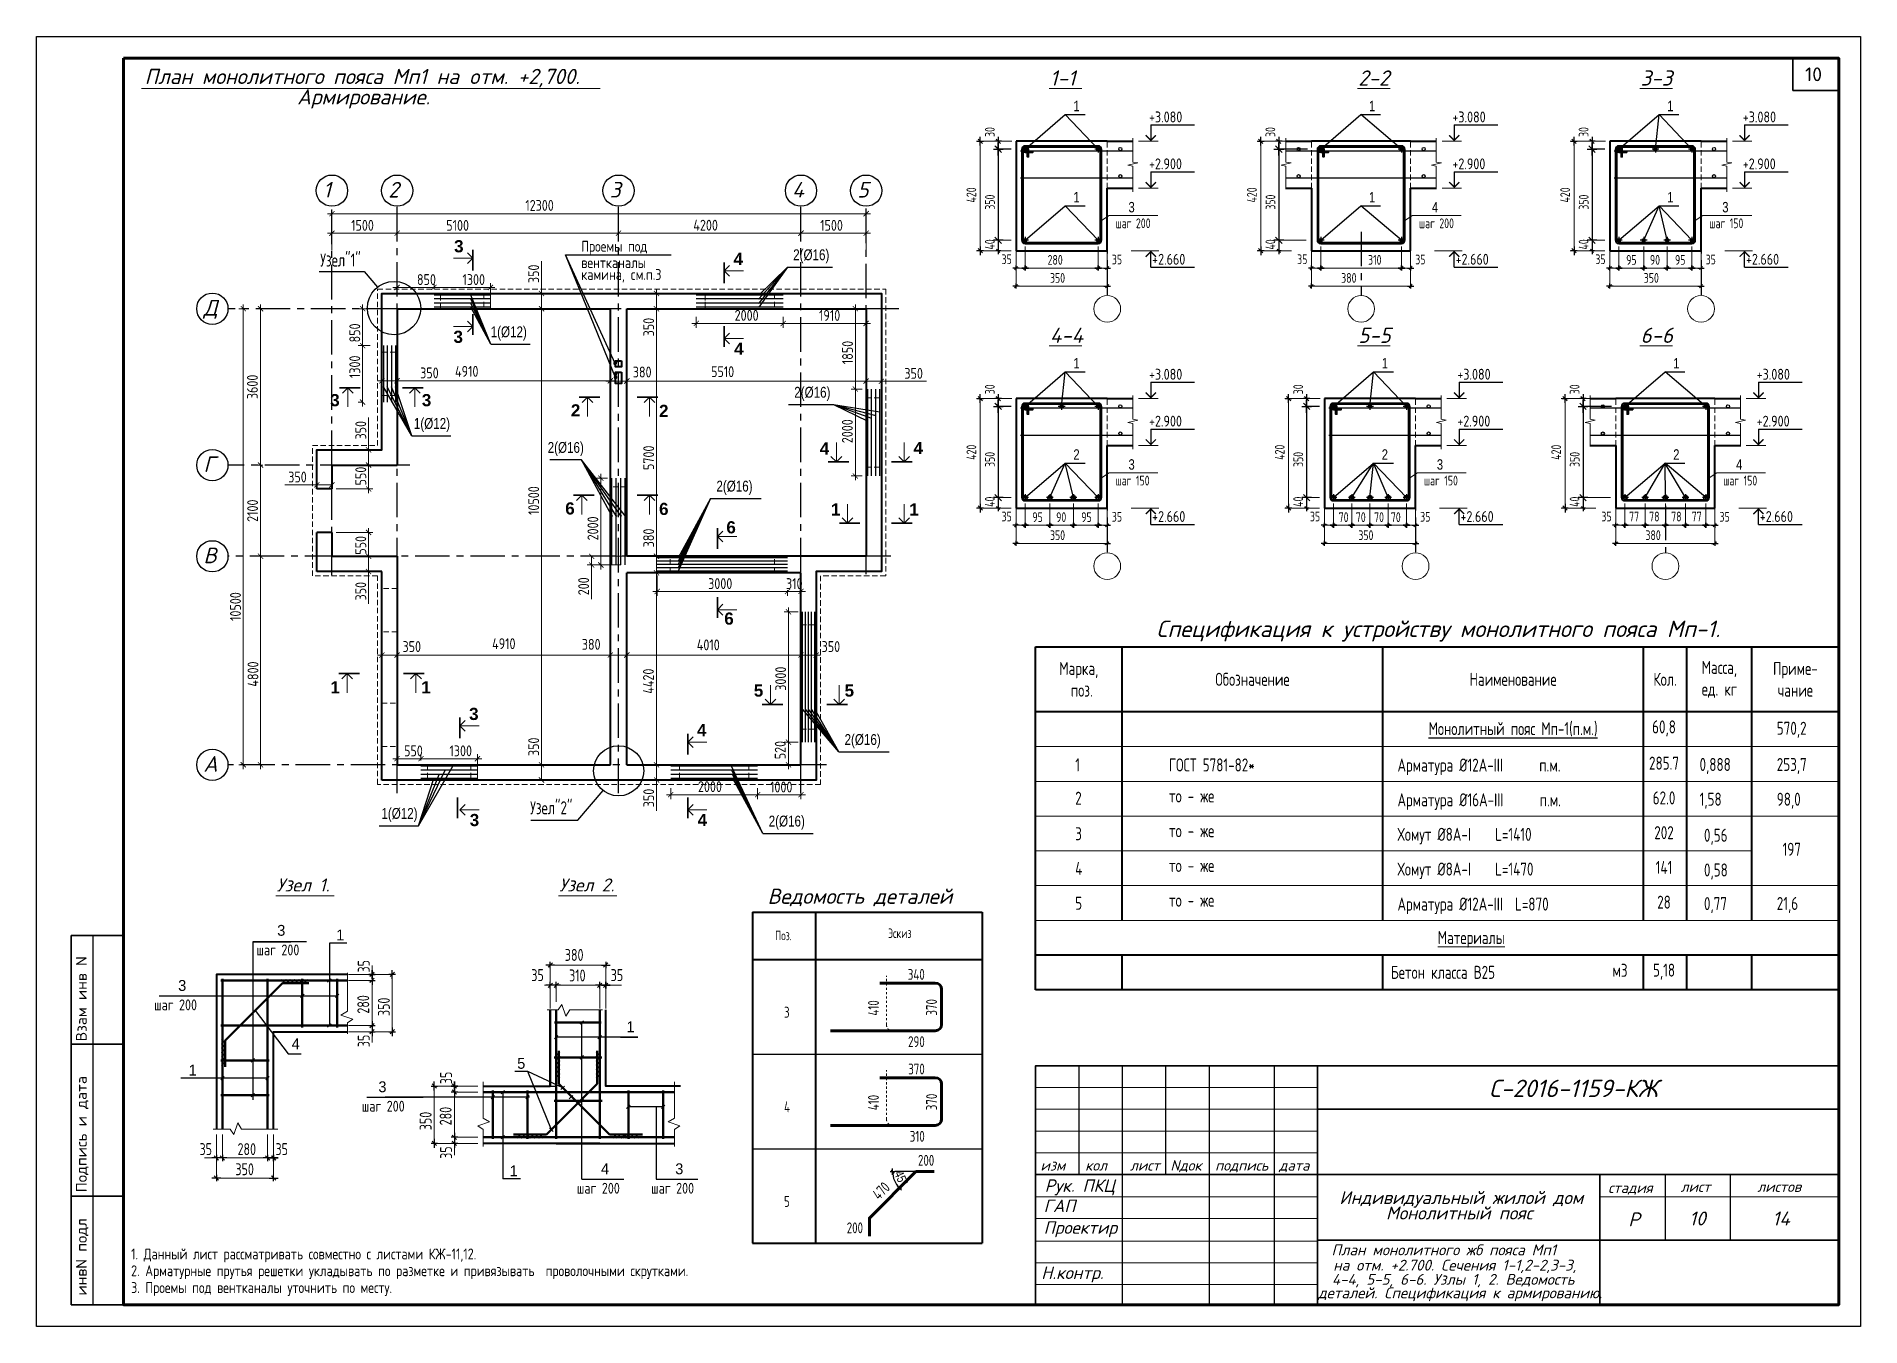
# Model space of a CAD drawing. Extents: x -12289450 to -10763036, y -7834513 to -6150123.
# Drawn here: x -10973036 to -10931036, y -7834513 to -7804813 of the extents above; entities that cross this region are included whole.
import ezdxf

# ---------------------------------------------------------------- set-up
doc = ezdxf.new("R2010")
doc.units = 0
doc.header["$LTSCALE"] = 25
doc.header["$PDMODE"] = 35
for name, pattern in [('ACAD_ISO04W100', [30, 24, -3, 0, -3]), ('CENTER', [50.8, 31.75, -6.35, 6.35, -6.35]), ('DASHED', [0.75, 0.5, -0.25]), ('KL', [4, 2, -2])]:
    doc.linetypes.add(name, pattern=pattern)
doc.layers.get('DefPoints').update_dxf_attribs({"color": 10, "lineweight": 30})
for name, color, linetype in [('001-ПЕРЕГОРОДКИ', 5, 'Continuous'), ('003-ТЕКСТ', 7, 'Continuous'), ('004-ВСПЛИНИИ', 15, 'Continuous'), ('005-РАЗМЕРЫ', 252, 'Continuous'), ('008-ШТРИХОВКА', 252, 'Continuous'), ('014-ОСИ', 251, 'CENTER'), ('Annotation - Text', 7, 'Continuous'), ('ArchiCAD', 7, 'Continuous'), ('EEE', 7, 'Continuous'), ('F-text', 7, 'Continuous'), ('kassa', 7, 'Continuous'), ('osnovnie', 7, 'Continuous'), ('Новое', 51, 'Continuous'), ('ОСЬ', 210, 'ACAD_ISO04W100'), ('Размер', 6, 'Continuous'), ('Текст', 7, 'Continuous')]:
    doc.layers.add(name, color=color, linetype=linetype)
doc.layers.add('СТЕНЫ', color=5, linetype='Continuous', lineweight=40)
doc.layers.add('Текст AMS', color=7, linetype='Continuous', lineweight=9)
doc.styles.add('gismo', font='isocpeui.ttf')
doc.styles.add('GOST 2.304', font='cs_gost2304.shx')
doc.styles.add('Isocpeur', font='isocpeui.ttf')
doc.styles.add('RUSS', font='russ', dxfattribs={"width": 0.8})
doc.styles.add('SIMP701', font='simplex701.shx')
doc.styles.get("Standard").update_dxf_attribs({"font": 'arial.ttf'})
doc.styles.add('STYLE1', font='simplex.shx', dxfattribs={"width": 0.7, "height": 300})
doc.styles.add('TXT0', font='txt', dxfattribs={"width": 0.8})
doc.styles.add('СГЕНЕРИР_СТИЛЬ_1', font='arialbd.ttf')
doc.dimstyles.new('1', dxfattribs={"dimscale": 100, "dimtxt": 2.5, "dimasz": 1.2, "dimexe": 1, "dimexo": 1, "dimgap": 0.5, "dimtad": 1, "dimdec": 0, "dimzin": 0, "dimdsep": 46, "dimtxsty": 'GOST 2.304', "dimblk": 'ARCHTICK', "dimcen": 0.09, "dimdle": 1, "dimclrd": 256, "dimclre": 256, "dimclrt": 7, "dimadec": 0, "dimazin": 0, "dimtfac": 1, "dimtdec": 0, "dimtmove": 0, "dimatfit": 3, "dimldrblk": 'ARCHTICK', "dimfxl": 0, "dimtolj": 1, "dimtzin": 0, "dimlwd": 5, "dimlwe": 5, "dimarcsym": 0})
doc.dimstyles.new('100', dxfattribs={"dimtxt": 250, "dimasz": 80, "dimexe": 0, "dimexo": 0, "dimgap": 30, "dimtad": 1, "dimdec": 0, "dimzin": 9, "dimtxsty": 'Standard', "dimblk": 'ARCHTICK', "dimcen": 80, "dimdle": 50, "dimadec": 0, "dimazin": 0, "dimtfac": 1, "dimtdec": 0, "dimtix": 1, "dimtmove": 0, "dimatfit": 1, "dimldrblk": 'DOTSMALL', "dimfxl": 0, "dimarcsym": 0})
doc.dimstyles.new('Копия РАЗМЕРЫ 3', dxfattribs={"dimscale": 30, "dimtxt": 7, "dimasz": 0.12, "dimexe": 0, "dimexo": 0, "dimgap": 2, "dimtad": 1, "dimdec": 0, "dimzin": 0, "dimdsep": 46, "dimtxsty": 'TXT0', "dimblk1": 'A8MITTA', "dimblk2": 'A8MITTA', "dimsah": 1, "dimcen": 0.2, "dimse1": 1, "dimse2": 1, "dimadec": 0, "dimazin": 0, "dimtp": 6, "dimtm": 6, "dimtfac": 1, "dimtdec": 0, "dimtofl": 0, "dimtmove": 0, "dimatfit": 3, "dimldrblk": 'A8MITTA', "dimfxl": 0, "dimtolj": 1, "dimtzin": 0, "dimarcsym": 0})

msp = doc.modelspace()

# ---------------------------------------------------------------- texts
at = {"linetype": 'Continuous', "lineweight": 25, "ltscale": 20, "style": 'GOST 2.304'}
for s, p in [('+3.080', (-10947419.1, -7806790.5)), ('+3.080', (-10940432.8, -7806790.5)), ('+3.080', (-10933746.7, -7806790.5)), ('+2.900', (-10947419.1, -7807870.5)), ('+2.900', (-10940432.8, -7807870.5)), ('+2.900', (-10933746.7, -7807870.5)), ('+2.660', (-10947346.7, -7810066.7)), ('+2.660', (-10940360.5, -7810066.7)), ('+2.660', (-10933674.3, -7810066.7)), ('+3.080', (-10947419.1, -7812713.9)), ('+3.080', (-10940319.2, -7812713.9)), ('+3.080', (-10933427.4, -7812713.9)), ('+2.900', (-10947419.1, -7813793.9)), ('+2.900', (-10940319.2, -7813793.9)), ('+2.900', (-10933427.4, -7813793.9)), ('+2.660', (-10947346.7, -7815990.1)), ('+2.660', (-10940246.9, -7815990.1)), ('+2.660', (-10933355.1, -7815990.1))]:
    msp.add_text(s, height=250, dxfattribs=at).set_placement(p)
at = {"color": 0, "lineweight": 30, "style": 'RUSS'}
for s, p in [('3', (-10967492.4, -7825517.6)), ('1', (-10966134.5, -7825624)), ('3', (-10969773.1, -7826786.4)), ('1', (-10959450.4, -7827737.2)), ('4', (-10967159.1, -7828128.4)), ('5', (-10961966.3, -7828580.1)), ('1', (-10969531.9, -7828736)), ('3', (-10965162.5, -7829118.8)), ('1', (-10962141.5, -7831055.5)), ('4', (-10960037.8, -7831007.7)), ('3', (-10958327.6, -7831007.7))]:
    msp.add_text(s, height=250, dxfattribs=at).set_placement(p)
at = {"lineweight": 25, "ltscale": 75, "style": 'GOST 2.304'}
for p in [(-10967972.4, -7825968.4), (-10970329, -7827233.1), (-10965547.1, -7829565.6), (-10960593.6, -7831454.5), (-10958883.5, -7831454.5)]:
    msp.add_text('шаг 200', height=250, dxfattribs=at).set_placement(p)
at = {"color": 5, "linetype": 'Continuous', "ltscale": 20, "style": 'GOST 2.304'}
for s, p in [('1. Данный лист рассматривать совместно с листами КЖ-11,12.', (-10970856.4, -7832967.3)), ('2. Арматурные прутья решетки укладывать по разметке и привязывать  проволочными скрутками.', (-10970856.4, -7833354.6)), ('3. Проемы под вентканалы уточнить по месту.', (-10970856.4, -7833741.9))]:
    msp.add_text(s, height=250, dxfattribs=at).set_placement(p)
at = {"insert": (-10932313.3, -7805525), "char_height": 317.419, "width": 604.607, "attachment_point": 1}
msp.add_mtext('{\\Fsimplex|c0;10}', dxfattribs=at)
at = {"color": 0, "lineweight": 30, "char_height": 240, "attachment_point": 1, "style": 'RUSS'}
for s, insert in [('1', (-10949159.3, -7806293.6)), ('1', (-10942353, -7806293.6)), ('1', (-10935486.9, -7806293.6)), ('1', (-10949159.3, -7808393.6)), ('1', (-10942353, -7808393.6)), ('1', (-10935486.9, -7808393.6)), ('3', (-10947890.6, -7808622.9)), ('4', (-10940904.3, -7808622.9)), ('3', (-10934218.2, -7808622.9)), ('1', (-10949159.3, -7812217)), ('1', (-10942059.4, -7812217)), ('1', (-10935347.6, -7812217)), ('2', (-10949159.3, -7814317)), ('2', (-10942059.4, -7814317)), ('2', (-10935347.6, -7814317)), ('3', (-10947890.6, -7814546.3)), ('3', (-10940790.7, -7814546.3)), ('4', (-10933898.9, -7814546.3))]:
    msp.add_mtext(s, dxfattribs=dict(at, insert=insert))
at = {"color": 0, "lineweight": 15}
for s, insert, char_height, attachment_point, style in [('шаг 200', (-10948189.6, -7809001.7), 225, 1, 'STYLE1'), ('шаг 200', (-10941203.3, -7809001.7), 225, 1, 'STYLE1'), ('шаг 150', (-10934517.2, -7809001.7), 225, 1, 'STYLE1'), ('2(%%C16)', (-10955611.8, -7809713.8), 250, 1, 'RUSS'), ('1(%%C12)', (-10962577, -7811487.6), 250, 1, 'RUSS'), ('2(%%C16)', (-10955586.8, -7812879.1), 250, 1, 'RUSS'), ('1(%%C12)', (-10964345.5, -7813597.1), 250, 1, 'RUSS'), ('2(%%C16)', (-10961264.8, -7814150), 250, 1, 'RUSS'), ('2(%%C16)', (-10957379.6, -7815040.6), 250, 1, 'RUSS'), ('шаг 150', (-10948189.6, -7814925.1), 225, 1, 'STYLE1'), ('шаг 150', (-10941089.7, -7814925.1), 225, 1, 'STYLE1'), ('шаг 150', (-10934198, -7814925.1), 225, 1, 'STYLE1'), ('2(%%C16)', (-10954428.9, -7820874.2), 250, 1, 'RUSS'), ('1(%%C12)', (-10965093.4, -7822575.5), 250, 1, 'RUSS'), ('2(%%C16)', (-10956175.4, -7822751.7), 250, 1, 'RUSS'), ('340', (-10952582.6, -7826282.3), 250, 3, 'STYLE1'), ('3', (-10955821.8, -7827152.8), 250, 1, 'STYLE1'), ('290', (-10952582.6, -7827831.2), 250, 3, 'STYLE1'), ('370', (-10952582.6, -7828460.3), 250, 3, 'STYLE1'), ('4', (-10955821.8, -7829330.8), 250, 1, 'STYLE1'), ('310', (-10952582.6, -7830009.2), 250, 3, 'STYLE1'), ('200', (-10952738.5, -7830562.4), 250, 1, 'STYLE1'), ('5', (-10955821.8, -7831508.8), 250, 1, 'STYLE1'), ('200', (-10954378.5, -7832116.6), 250, 1, 'STYLE1')]:
    msp.add_mtext(s, dxfattribs=dict(at, insert=insert, char_height=char_height, attachment_point=attachment_point, style=style))
at = {"color": 7, "char_height": 300, "width": 2284.92, "style": 'STYLE1'}
for s, insert, attachment_point in [('Узел"1"', (-10966502.4, -7810110.1), 7), ('Узел"2"', (-10961668.5, -7822420.6), 1)]:
    msp.add_mtext(s, dxfattribs=dict(at, insert=insert, attachment_point=attachment_point))
at = {"color": 0, "char_height": 250, "width": 8283.856, "attachment_point": 7, "rotation": 90, "style": 'STYLE1'}
for s, insert in [('410', (-10953638, -7827355.3)), ('370', (-10952300.9, -7827355.3)), ('370', (-10952300.9, -7829533.3)), ('410', (-10953638, -7829533.3))]:
    msp.add_mtext(s, dxfattribs=dict(at, insert=insert))
at = {"layer": '003-ТЕКСТ', "lineweight": 30, "style": 'SIMP701'}
for s, height, p in [('Взам инв N', 250, (-10971877.3, -7827948.9)), ('Подпись и дата', 249.996, (-10971877.4, -7831422.7)), ('инвN подл', 250, (-10971877.4, -7833800.6))]:
    msp.add_text(s, height=height, rotation=90, dxfattribs=at).set_placement(p)
at = {"layer": 'Annotation - Text', "color": 0, "lineweight": 25, "style": 'gismo'}
for s, height, p in [('План монолитного пояса Мп1 на oтм. +2,700.', 350, (-10970544.8, -7805907.8)), ('1-1', 350, (-10949701.2, -7805944.2)), ('2-2', 350, (-10942601.4, -7805944.2)), ('3-3', 350, (-10936101.1, -7805944.2)), ('Армирование.', 350, (-10967034.1, -7806377.8)), ('4-4', 350, (-10949701.2, -7811867.7)), ('5-5', 350, (-10942601.4, -7811867.7)), ('6-6', 350, (-10936101.1, -7811867.7)), ('Спецификация к устройству монолитного пояса Мп-1.', 380, (-10947247.7, -7818640.5)), ('Узел 1.', 300, (-10967503.6, -7824497.5)), ('Узел 2.', 300, (-10960998.8, -7824497.5)), ('Ведомость деталей ', 350, (-10956201.7, -7824782.6)), ('С-2016-1159-КЖ', 400.828, (-10939588.1, -7829231.3)), ('изм', 240.5, (-10949918.3, -7830923.8)), ('кол', 240.5, (-10948888.2, -7830923.8)), ('лист', 240.5, (-10947858.1, -7830923.8)), ('Nдок', 240.5, (-10946926.1, -7830923.8)), ('подпись', 240.5, (-10945896, -7830923.8)), ('дата', 240.5, (-10944424.5, -7830923.8)), ('Рук. ПКЦ', 288.6, (-10949820.2, -7831413.9)), ('стадия', 240.5, (-10936845.9, -7831438.4)), ('лист', 240.5, (-10935178.2, -7831413.9)), ('листов', 240.5, (-10933412.3, -7831413.9)), ('ГАП', 288.6, (-10949844.7, -7831879.6)), ('Индивидуальный жилой дом', 300, (-10943036.4, -7831695.4)), ('Проектир', 288.6, (-10949844.7, -7832379.5)), ('Монолитный пояс', 300, (-10941962.6, -7832049.7)), ('Р', 320.7, (-10936383.2, -7832207.9)), ('10', 320.66, (-10934981.6, -7832185.7)), ('14', 320.66, (-10933065.7, -7832185.7)), ('План монолитного жб пояса Мп1', 250, (-10943216.5, -7832873.7)), ('Н.контр.', 288.6, (-10949899.6, -7833419.5)), ('4-4, 5-5, 6-6. Узлы 1, 2. Ведомость', 250, (-10943206.8, -7833552.8)), ('на отм. +2.700. Сечения 1-1,2-2,3-3,  ', 250, (-10943176.5, -7833225.8)), ('деталей. Спецификация к армированию.', 250, (-10943527, -7833863.5))]:
    msp.add_text(s, height=height, dxfattribs=at).set_placement(p)
at = {"layer": 'Annotation - Text', "color": 7, "linetype": 'Continuous', "lineweight": 0, "char_height": 280, "style": 'СГЕНЕРИР_СТИЛЬ_1'}
for s, insert, attachment_point in [('3', (-10963310.5, -7809502.4), 2), ('4', (-10956876.2, -7809794), 2), ('3', (-10963325, -7811587.1), 2), ('4', (-10956861.7, -7811862.3), 2), ('3', (-10966163.2, -7813045.1), 2), ('3', (-10964053.6, -7813045.1), 2), ('2', (-10960621.6, -7813281.6), 2), ('2', (-10958591.7, -7813292.9), 2), ('4', (-10954891.6, -7814439), 8), ('4', (-10952731.7, -7814427.7), 8), ('6', (-10960751.6, -7815538.7), 2), ('6', (-10958591.7, -7815550), 2), ('1', (-10954633, -7815843.2), 8), ('1', (-10952829, -7815843.2), 8), ('6', (-10957041.7, -7815972.8), 2), ('6', (-10957090.3, -7818074.7), 2), ('1', (-10966156.8, -7819656.8), 2), ('1', (-10964066.9, -7819656.8), 2), ('5', (-10956409.8, -7820015.6), 8), ('5', (-10954319.8, -7820015.6), 8), ('3', (-10962965.1, -7820269.4), 2), ('4', (-10957718.3, -7820644), 2), ('3', (-10962950.6, -7822712.3), 2), ('4', (-10957703.8, -7822712.3), 2)]:
    msp.add_mtext(s, dxfattribs=dict(at, insert=insert, attachment_point=attachment_point))
at = {"layer": 'EEE', "lineweight": 25, "ltscale": 3, "style": 'GOST 2.304'}
for s, p in [('Проемы под', (-10960492.2, -7809768)), ('вентканалы', (-10960491.6, -7810145.8)), ('камина, cм.п.3', (-10960491.6, -7810418.2))]:
    msp.add_text(s, height=250, dxfattribs=at).set_placement(p)
at = {"layer": 'F-text', "lineweight": 15, "attachment_point": 5, "style": 'STYLE1'}
for s, insert, char_height in [('Марка,\\P поз.', (-10949035.7, -7819613.3), 300), ('Обозначение', (-10945035.7, -7819613.3), 300), ('Наименование', (-10939035.7, -7819613.3), 300), ('Кол.', (-10935535.7, -7819613.3), 300), ('Масса,\\Pед. кг', (-10934285.7, -7819613.3), 300), ('Приме-\\Pчание', (-10932535.7, -7819613.3), 300), ('Поз.', (-10955835.2, -7825511), 217.8), ('Эскиз', (-10953157.1, -7825458.9), 217.8)]:
    msp.add_mtext(s, dxfattribs=dict(at, insert=insert, char_height=char_height))
at = {"layer": 'F-text', "insert": (-10939035.7, -7820763.3), "char_height": 300, "width": 6263.28, "attachment_point": 5, "style": 'STYLE1'}
msp.add_mtext('{\\LМонолитный пояс Мп-1(п.м.)}', dxfattribs=at)
at = {"layer": 'F-text', "color": 0, "lineweight": 15, "char_height": 300, "attachment_point": 1, "style": 'STYLE1'}
for s, insert in [('570,2', (-10932964.1, -7820590.5)), ('1', (-10949118.5, -7821434.5)), ('ГОСТ 5781-82*', (-10946959, -7821434.5)), ('Арматура %%C12А-III      п.м.', (-10941696.8, -7821437.6)), ('0,888', (-10934742.4, -7821423.9)), ('253,7', (-10932964.1, -7821423.9)), ('2', (-10949118.5, -7822200.5)), ('то - же                   ', (-10946959, -7822148.8)), ('Арматура %%C16А-III      п.м.', (-10941696.8, -7822237.6)), ('1,58', (-10934742.4, -7822223.9)), ('98,0', (-10932964.1, -7822223.9)), ('3', (-10949118.5, -7823018.1)), ('то - же                   ', (-10946959, -7822948.8)), ('Хомут %%C8А-I    L=1410', (-10941696.8, -7823032.1)), ('0,56', (-10934640.5, -7823053)), ('197', (-10932831.6, -7823376.1)), ('4', (-10949118.5, -7823818.1)), ('то - же                   ', (-10946959, -7823748.8)), ('Хомут %%C8А-I    L=1470', (-10941696.8, -7823832.1)), ('0,58', (-10934640.5, -7823853)), ('5', (-10949118.5, -7824618.1)), ('то - же                   ', (-10946959, -7824548.8)), ('Арматура %%C12А-III  L=870', (-10941696.8, -7824637.6)), ('0,77', (-10934640.5, -7824626.9)), ('21,6', (-10932964.1, -7824623.9)), ('              {\\LМатериалы}', (-10942720.9, -7825408.6)), (' Бетон класса В25', (-10941987.1, -7826209.1)), ('м3', (-10936746.7, -7826162.9))]:
    msp.add_mtext(s, dxfattribs=dict(at, insert=insert))
at = {"layer": 'osnovnie', "linetype": 'Continuous', "char_height": 300, "width": 928.292, "attachment_point": 5, "style": 'STYLE1'}
for s, insert in [('60,8', (-10935560.3, -7820743.3)), ('285.7', (-10935560.3, -7821543.3)), ('62.0', (-10935560.3, -7822343.3)), ('202', (-10935560.3, -7823143.3)), ('141', (-10935560.3, -7823943.3)), ('28', (-10935560.3, -7824743.3)), ('5,18', (-10935560.3, -7826343.3))]:
    msp.add_mtext(s, dxfattribs=dict(at, insert=insert))
at = {"layer": 'osnovnie', "linetype": 'Continuous', "insert": (-10953587.4, -7831387.4), "char_height": 250, "width": 649.804, "attachment_point": 5, "rotation": 45, "style": 'STYLE1'}
msp.add_mtext('470', dxfattribs=at)
at = {"layer": 'Размер', "char_height": 225, "attachment_point": 5, "rotation": 90, "style": 'STYLE1'}
for s, insert in [('\\A1;30', (-10951084.3, -7807013.2)), ('\\A1;30', (-10944624.3, -7807013.2)), ('\\A1;30', (-10937411.9, -7807013.2)), ('\\A1;420', (-10951509.1, -7808461.7)), ('\\A1;350', (-10951081.2, -7808627.2)), ('\\A1;420', (-10945049.2, -7808461.7)), ('\\A1;350', (-10944621.2, -7808627.2)), ('\\A1;420', (-10937836.7, -7808461.7)), ('\\A1;350', (-10937408.8, -7808627.2)), ('\\A1;30', (-10951084.3, -7812936.6)), ('\\A1;30', (-10943984.4, -7812936.6)), ('\\A1;30', (-10937619, -7812936.6)), ('\\A1;420', (-10951509.1, -7814385.1)), ('\\A1;350', (-10951081.2, -7814550.7)), ('\\A1;420', (-10944409.3, -7814385.1)), ('\\A1;350', (-10943981.3, -7814550.7)), ('\\A1;420', (-10938043.8, -7814385.1)), ('\\A1;350', (-10937615.8, -7814550.7))]:
    msp.add_mtext(s, dxfattribs=dict(at, insert=insert))
at = {"layer": 'Размер', "lineweight": 15, "ltscale": 100, "attachment_point": 5, "style": 'STYLE1'}
for s, insert, char_height, rotation in [('\\A1;40', (-10951084.1, -7809600.6), 225, 90), ('\\A1;40', (-10944624.2, -7809600.6), 225, 90), ('\\A1;40', (-10937411.8, -7809600.6), 225, 90), ('\\A1;40', (-10951084.1, -7815524.1), 225, 90), ('\\A1;40', (-10943984.3, -7815524.1), 225, 90), ('\\A1;40', (-10937618.8, -7815524.1), 225, 90), ('\\A1;78', (-10935275.2, -7815865.2), 225, 0), ('\\A1;77', (-10934808.8, -7815865.2), 225, 0), ('\\A1;35', (-10965499.7, -7826219.6), 275, 90), ('\\A1;280', (-10965510.7, -7827098.2), 275, 90), ('\\A1;350', (-10965036, -7827153.3), 275, 90), ('\\A1;35', (-10965499.7, -7827938.7), 275, 90), ('\\A1;35', (-10963603.5, -7828790.2), 275, 90), ('\\A1;350', (-10964074.3, -7829781.8), 275, 90), ('\\A1;280', (-10963614.5, -7829668.8), 275, 90), ('\\A1;35', (-10963603.5, -7830509.3), 275, 90)]:
    msp.add_mtext(s, dxfattribs=dict(at, insert=insert, char_height=char_height, rotation=rotation))
for s, insert, char_height in [('\\A1;35', (-10950696.3, -7809941.7), 225), ('\\A1;280', (-10949579.5, -7809956.4), 225), ('\\A1;35', (-10948156.8, -7809948.1), 225), ('\\A1;35', (-10943890, -7809941.7), 225), ('\\A1;310', (-10942220.8, -7809956.4), 225), ('\\A1;35', (-10941170.6, -7809948.1), 225), ('\\A1;35', (-10937023.9, -7809941.7), 225), ('\\A1;95', (-10936312.3, -7809956.4), 225), ('\\A1;90', (-10935768.2, -7809956.4), 225), ('\\A1;95', (-10935186.9, -7809956.4), 225), ('\\A1;35', (-10934484.4, -7809948.1), 225), ('\\A1;350', (-10949525.3, -7810372.2), 225), ('\\A1;380', (-10942817.2, -7810372.2), 225), ('\\A1;350', (-10935853, -7810372.2), 225), ('\\A1;35', (-10950696.3, -7815865.2), 225), ('\\A1;95', (-10949984.7, -7815879.9), 225), ('\\A1;90', (-10949440.6, -7815879.9), 225), ('\\A1;95', (-10948859.3, -7815879.9), 225), ('\\A1;35', (-10948156.8, -7815871.5), 225), ('\\A1;35', (-10943596.4, -7815865.2), 225), ('\\A1;70', (-10942938.4, -7815879.9), 225), ('\\A1;70', (-10942542.8, -7815879.9), 225), ('\\A1;70', (-10942122.8, -7815879.9), 225), ('\\A1;70', (-10941736.5, -7815879.9), 225), ('\\A1;35', (-10941056.9, -7815871.5), 225), ('\\A1;35', (-10936884.7, -7815865.2), 225), ('\\A1;77', (-10936249.1, -7815865.2), 225), ('\\A1;78', (-10935782.7, -7815865.2), 225), ('\\A1;35', (-10934165.2, -7815871.5), 225), ('\\A1;350', (-10949525.3, -7816295.7), 225), ('\\A1;350', (-10942425.5, -7816295.7), 225), ('\\A1;380', (-10935811.8, -7816295.7), 225), ('\\A1;380', (-10960655.1, -7825959.1), 275), ('\\A1;35', (-10961498.1, -7826422.8), 275), ('\\A1;310', (-10960581.9, -7826430.8), 275), ('\\A1;35', (-10959669.3, -7826422.8), 275), ('\\A1;35', (-10969137.2, -7830429.5), 275), ('\\A1;280', (-10968192.8, -7830429.5), 275), ('\\A1;35', (-10967388.2, -7830429.5), 275), ('\\A1;350', (-10968242.1, -7830893.2), 275)]:
    msp.add_mtext(s, dxfattribs=dict(at, insert=insert, char_height=char_height))
at = {"layer": 'Текст', "style": 'Isocpeur'}
for s, p in [('1', (-10966437.4, -7808521.2)), ('2', (-10964937.4, -7808521.2)), ('3', (-10959837.4, -7808521.2)), ('4', (-10955637.4, -7808521.2)), ('5', (-10954137.4, -7808521.2)), ('Д', (-10969191, -7811239.9)), ('Г', (-10969191, -7814839.9)), ('В', (-10969191, -7816939.9)), ('А', (-10969191, -7821739.9))]:
    msp.add_text(s, height=360, dxfattribs=at).set_placement(p)

# ---------------------------------------------------------------- blocks, each defined once
blk = doc.blocks.new('A8MITTA', base_point=(3180, 3140))
for p, q in [((3160, 3140), (3200, 3140)), ((3170, 3130), (3190, 3150)), ((3180, 3155), (3180, 3125))]:
    blk.add_line(p, q)
blk = doc.blocks.new('_ArchTick')
at = {"color": 0, "linetype": 'ByBlock', "const_width": 0.15}
blk.add_lwpolyline([(-0.5, -0.5), (0.5, 0.5)], dxfattribs=at)
blk = doc.blocks.new('*D1569')
at = {"layer": '005-РАЗМЕРЫ', "lineweight": 5, "transparency": 16777216}
for p, q in [((-10964832, -7809342), (-10959532, -7809342)), ((-10964732, -7809412), (-10964732, -7809242)), ((-10959632, -7809412), (-10959632, -7809242))]:
    blk.add_line(p, q, dxfattribs=at)
at = {"layer": 'DefPoints', "color": 0, "transparency": 16777216}
for p in [(-10959632, -7809342), (-10964732, -7809512), (-10959632, -7809512)]:
    blk.add_point(p, dxfattribs=at)
at = {"layer": '005-РАЗМЕРЫ', "lineweight": 5, "transparency": 16777216, "xscale": 120, "yscale": 120, "zscale": 120, "rotation": 180}
blk.add_blockref('_ArchTick', (-10964732, -7809342), dxfattribs=at)
at = {"layer": '005-РАЗМЕРЫ', "lineweight": 5, "transparency": 16777216, "xscale": 120, "yscale": 120, "zscale": 120}
blk.add_blockref('_ArchTick', (-10959632, -7809342), dxfattribs=at)
at = {"layer": '005-РАЗМЕРЫ', "color": 7, "transparency": 16777216, "insert": (-10963338, -7809162), "char_height": 250, "attachment_point": 5, "style": 'GOST 2.304'}
blk.add_mtext('\\A1;5100', dxfattribs=at)
blk = doc.blocks.new('*D1570')
at = {"layer": '005-РАЗМЕРЫ', "lineweight": 5, "transparency": 16777216}
for p, q in [((-10966332, -7808893), (-10953832, -7808893)), ((-10966232, -7809739), (-10966232, -7808793)), ((-10953932, -7809789), (-10953932, -7808793))]:
    blk.add_line(p, q, dxfattribs=at)
at = {"layer": 'DefPoints', "color": 0, "transparency": 16777216}
for p in [(-10953932, -7808893), (-10966232, -7809839), (-10953932, -7809889)]:
    blk.add_point(p, dxfattribs=at)
at = {"layer": '005-РАЗМЕРЫ', "lineweight": 5, "transparency": 16777216, "xscale": 120, "yscale": 120, "zscale": 120, "rotation": 180}
blk.add_blockref('_ArchTick', (-10966232, -7808893), dxfattribs=at)
at = {"layer": '005-РАЗМЕРЫ', "lineweight": 5, "transparency": 16777216, "xscale": 120, "yscale": 120, "zscale": 120}
blk.add_blockref('_ArchTick', (-10953932, -7808893), dxfattribs=at)
at = {"layer": '005-РАЗМЕРЫ', "color": 7, "transparency": 16777216, "insert": (-10961452, -7808703), "char_height": 250, "attachment_point": 5, "style": 'GOST 2.304'}
blk.add_mtext('\\A1;12300', dxfattribs=at)
blk = doc.blocks.new('*D1571')
at = {"layer": '005-РАЗМЕРЫ', "lineweight": 5, "transparency": 16777216}
for p, q in [((-10966332, -7809342), (-10964632, -7809342)), ((-10966232, -7809412), (-10966232, -7809242)), ((-10964732, -7809412), (-10964732, -7809242))]:
    blk.add_line(p, q, dxfattribs=at)
at = {"layer": 'DefPoints', "color": 0, "transparency": 16777216}
for p in [(-10964732, -7809342), (-10966232, -7809512), (-10964732, -7809512)]:
    blk.add_point(p, dxfattribs=at)
at = {"layer": '005-РАЗМЕРЫ', "lineweight": 5, "transparency": 16777216, "xscale": 120, "yscale": 120, "zscale": 120, "rotation": 180}
blk.add_blockref('_ArchTick', (-10966232, -7809342), dxfattribs=at)
at = {"layer": '005-РАЗМЕРЫ', "lineweight": 5, "transparency": 16777216, "xscale": 120, "yscale": 120, "zscale": 120}
blk.add_blockref('_ArchTick', (-10964732, -7809342), dxfattribs=at)
at = {"layer": '005-РАЗМЕРЫ', "color": 7, "transparency": 16777216, "insert": (-10965529, -7809162), "char_height": 250, "attachment_point": 5, "style": 'GOST 2.304'}
blk.add_mtext('\\A1;1500', dxfattribs=at)
blk = doc.blocks.new('*D1552')
at = {"layer": '005-РАЗМЕРЫ', "lineweight": 5, "transparency": 16777216}
for p, q in [((-10959732, -7809342), (-10955332, -7809342)), ((-10959632, -7809412), (-10959632, -7809242)), ((-10955432, -7809412), (-10955432, -7809242))]:
    blk.add_line(p, q, dxfattribs=at)
at = {"layer": 'DefPoints', "color": 0, "transparency": 16777216}
for p in [(-10955432, -7809342), (-10959632, -7809512), (-10955432, -7809512)]:
    blk.add_point(p, dxfattribs=at)
at = {"layer": '005-РАЗМЕРЫ', "lineweight": 5, "transparency": 16777216, "xscale": 120, "yscale": 120, "zscale": 120, "rotation": 180}
blk.add_blockref('_ArchTick', (-10959632, -7809342), dxfattribs=at)
at = {"layer": '005-РАЗМЕРЫ', "lineweight": 5, "transparency": 16777216, "xscale": 120, "yscale": 120, "zscale": 120}
blk.add_blockref('_ArchTick', (-10955432, -7809342), dxfattribs=at)
at = {"layer": '005-РАЗМЕРЫ', "color": 7, "transparency": 16777216, "insert": (-10957628, -7809158), "char_height": 250, "attachment_point": 5, "style": 'GOST 2.304'}
blk.add_mtext('\\A1;4200', dxfattribs=at)
blk = doc.blocks.new('*D1553')
at = {"layer": '005-РАЗМЕРЫ', "lineweight": 5, "transparency": 16777216}
for p, q in [((-10955532, -7809342), (-10953832, -7809342)), ((-10955432, -7809412), (-10955432, -7809242)), ((-10953932, -7809412), (-10953932, -7809242))]:
    blk.add_line(p, q, dxfattribs=at)
at = {"layer": 'DefPoints', "color": 0, "transparency": 16777216}
for p in [(-10953932, -7809342), (-10955432, -7809512), (-10953932, -7809512)]:
    blk.add_point(p, dxfattribs=at)
at = {"layer": '005-РАЗМЕРЫ', "lineweight": 5, "transparency": 16777216, "xscale": 120, "yscale": 120, "zscale": 120, "rotation": 180}
blk.add_blockref('_ArchTick', (-10955432, -7809342), dxfattribs=at)
at = {"layer": '005-РАЗМЕРЫ', "lineweight": 5, "transparency": 16777216, "xscale": 120, "yscale": 120, "zscale": 120}
blk.add_blockref('_ArchTick', (-10953932, -7809342), dxfattribs=at)
at = {"layer": '005-РАЗМЕРЫ', "color": 7, "transparency": 16777216, "insert": (-10954729, -7809162), "char_height": 250, "attachment_point": 5, "style": 'GOST 2.304'}
blk.add_mtext('\\A1;1500', dxfattribs=at)
blk = doc.blocks.new('*D1554')
at = {"layer": '005-РАЗМЕРЫ', "lineweight": 5, "transparency": 16777216}
for p, q in [((-10967876, -7816781), (-10967976, -7816781)), ((-10967876, -7821681), (-10967876, -7816681)), ((-10967925, -7821581), (-10967976, -7821581))]:
    blk.add_line(p, q, dxfattribs=at)
at = {"layer": 'DefPoints', "color": 0, "transparency": 16777216}
for p in [(-10967876, -7816781), (-10967776, -7816781), (-10967825, -7821581)]:
    blk.add_point(p, dxfattribs=at)
at = {"layer": '005-РАЗМЕРЫ', "lineweight": 5, "transparency": 16777216, "xscale": 120, "yscale": 120, "zscale": 120}
for p, rotation in [((-10967876, -7816781), 90), ((-10967876, -7821581), 270)]:
    blk.add_blockref('_ArchTick', p, dxfattribs=dict(at, rotation=rotation))
at = {"layer": '005-РАЗМЕРЫ', "color": 7, "transparency": 16777216, "insert": (-10968051, -7819492), "char_height": 250, "attachment_point": 5, "rotation": 90, "style": 'GOST 2.304'}
blk.add_mtext('\\A1;4800', dxfattribs=at)
blk = doc.blocks.new('*D1555')
at = {"layer": '005-РАЗМЕРЫ', "lineweight": 5, "transparency": 16777216}
for p, q in [((-10968245, -7811081), (-10968373, -7811081)), ((-10968273, -7821681), (-10968273, -7810981)), ((-10968298, -7821581), (-10968373, -7821581))]:
    blk.add_line(p, q, dxfattribs=at)
at = {"layer": 'DefPoints', "color": 0, "transparency": 16777216}
for p in [(-10968273, -7811081), (-10968145, -7811081), (-10968198, -7821581)]:
    blk.add_point(p, dxfattribs=at)
at = {"layer": '005-РАЗМЕРЫ', "lineweight": 5, "transparency": 16777216, "xscale": 120, "yscale": 120, "zscale": 120}
for p, rotation in [((-10968273, -7811081), 90), ((-10968273, -7821581), 270)]:
    blk.add_blockref('_ArchTick', p, dxfattribs=dict(at, rotation=rotation))
at = {"layer": '005-РАЗМЕРЫ', "color": 7, "transparency": 16777216, "insert": (-10968453, -7817938), "char_height": 250, "attachment_point": 5, "rotation": 90, "style": 'GOST 2.304'}
blk.add_mtext('\\A1;10500', dxfattribs=at)
blk = doc.blocks.new('*D1556')
at = {"layer": '005-РАЗМЕРЫ', "lineweight": 5, "transparency": 16777216}
for p, q in [((-10967825, -7814681), (-10967976, -7814681)), ((-10967876, -7816881), (-10967876, -7814581)), ((-10967962, -7816781), (-10967776, -7816781))]:
    blk.add_line(p, q, dxfattribs=at)
at = {"layer": 'DefPoints', "color": 0, "transparency": 16777216}
for p in [(-10967876, -7814681), (-10967725, -7814681), (-10968062, -7816781)]:
    blk.add_point(p, dxfattribs=at)
at = {"layer": '005-РАЗМЕРЫ', "lineweight": 5, "transparency": 16777216, "xscale": 120, "yscale": 120, "zscale": 120}
for p, rotation in [((-10967876, -7814681), 90), ((-10967876, -7816781), 270)]:
    blk.add_blockref('_ArchTick', p, dxfattribs=dict(at, rotation=rotation))
at = {"layer": '005-РАЗМЕРЫ', "color": 7, "transparency": 16777216, "insert": (-10968060, -7815731), "char_height": 250, "attachment_point": 5, "rotation": 90, "style": 'GOST 2.304'}
blk.add_mtext('\\A1;2100', dxfattribs=at)
blk = doc.blocks.new('*D1557')
at = {"layer": '005-РАЗМЕРЫ', "lineweight": 5, "transparency": 16777216}
for p, q in [((-10967776, -7811081), (-10967976, -7811081)), ((-10967876, -7814781), (-10967876, -7810981)), ((-10967825, -7814681), (-10967976, -7814681))]:
    blk.add_line(p, q, dxfattribs=at)
at = {"layer": 'DefPoints', "color": 0, "transparency": 16777216}
for p in [(-10967876, -7811081), (-10967676, -7811081), (-10967725, -7814681)]:
    blk.add_point(p, dxfattribs=at)
at = {"layer": '005-РАЗМЕРЫ', "lineweight": 5, "transparency": 16777216, "xscale": 120, "yscale": 120, "zscale": 120}
for p, rotation in [((-10967876, -7811081), 90), ((-10967876, -7814681), 270)]:
    blk.add_blockref('_ArchTick', p, dxfattribs=dict(at, rotation=rotation))
at = {"layer": '005-РАЗМЕРЫ', "color": 7, "transparency": 16777216, "insert": (-10968063, -7812881), "char_height": 250, "attachment_point": 5, "rotation": 90, "style": 'GOST 2.304'}
blk.add_mtext('\\A1;3600', dxfattribs=at)
blk = doc.blocks.new('*D1558')
at = {"layer": '005-РАЗМЕРЫ', "lineweight": 5, "transparency": 16777216}
for p, q in [((-10958728, -7811081), (-10958860, -7811081)), ((-10958760, -7810981), (-10958760, -7816881)), ((-10958728, -7816781), (-10958860, -7816781))]:
    blk.add_line(p, q, dxfattribs=at)
at = {"layer": 'DefPoints', "color": 0, "transparency": 16777216}
for p in [(-10958628, -7811081), (-10958760, -7816781), (-10958628, -7816781)]:
    blk.add_point(p, dxfattribs=at)
at = {"layer": '005-РАЗМЕРЫ', "lineweight": 5, "transparency": 16777216, "xscale": 120, "yscale": 120, "zscale": 120}
for p, rotation in [((-10958760, -7811081), 90), ((-10958760, -7816781), 270)]:
    blk.add_blockref('_ArchTick', p, dxfattribs=dict(at, rotation=rotation))
at = {"layer": '005-РАЗМЕРЫ', "color": 7, "transparency": 16777216, "insert": (-10958940, -7814513), "char_height": 250, "attachment_point": 5, "rotation": 90, "style": 'GOST 2.304'}
blk.add_mtext('\\A1;5700', dxfattribs=at)
blk = doc.blocks.new('*D1559')
at = {"layer": '005-РАЗМЕРЫ', "lineweight": 5, "transparency": 16777216}
for p, q in [((-10958715, -7817161), (-10958860, -7817161)), ((-10958760, -7817061), (-10958760, -7821681)), ((-10958715, -7821581), (-10958860, -7821581))]:
    blk.add_line(p, q, dxfattribs=at)
at = {"layer": 'DefPoints', "color": 0, "transparency": 16777216}
for p in [(-10958615, -7817161), (-10958760, -7821581), (-10958615, -7821581)]:
    blk.add_point(p, dxfattribs=at)
at = {"layer": '005-РАЗМЕРЫ', "lineweight": 5, "transparency": 16777216, "xscale": 120, "yscale": 120, "zscale": 120}
for p, rotation in [((-10958760, -7817161), 90), ((-10958760, -7821581), 270)]:
    blk.add_blockref('_ArchTick', p, dxfattribs=dict(at, rotation=rotation))
at = {"layer": '005-РАЗМЕРЫ', "color": 7, "transparency": 16777216, "insert": (-10958945, -7819655), "char_height": 250, "attachment_point": 5, "rotation": 90, "style": 'GOST 2.304'}
blk.add_mtext('\\A1;4420', dxfattribs=at)
blk = doc.blocks.new('*D1560')
at = {"layer": '005-РАЗМЕРЫ', "lineweight": 5, "ltscale": 100, "transparency": 16777216}
for p, q in [((-10953832, -7812746), (-10959542, -7812746)), ((-10959442, -7812614), (-10959442, -7812846)), ((-10953932, -7812621), (-10953932, -7812846))]:
    blk.add_line(p, q, dxfattribs=at)
at = {"layer": 'DefPoints', "color": 0, "ltscale": 100, "transparency": 16777216}
for p in [(-10959442, -7812514), (-10959442, -7812746), (-10953932, -7812521)]:
    blk.add_point(p, dxfattribs=at)
at = {"layer": '005-РАЗМЕРЫ', "lineweight": 5, "ltscale": 100, "transparency": 16777216, "xscale": 120, "yscale": 120, "zscale": 120, "rotation": 180}
blk.add_blockref('_ArchTick', (-10959442, -7812746), dxfattribs=at)
at = {"layer": '005-РАЗМЕРЫ', "lineweight": 5, "ltscale": 100, "transparency": 16777216, "xscale": 120, "yscale": 120, "zscale": 120}
blk.add_blockref('_ArchTick', (-10953932, -7812746), dxfattribs=at)
at = {"layer": '005-РАЗМЕРЫ', "color": 7, "ltscale": 100, "transparency": 16777216, "insert": (-10957237, -7812531), "char_height": 250, "attachment_point": 5, "style": 'GOST 2.304'}
blk.add_mtext('\\A1;5510', dxfattribs=at)
blk = doc.blocks.new('*D1561')
at = {"layer": '005-РАЗМЕРЫ', "lineweight": 5, "ltscale": 10, "transparency": 16777216}
for p, q in [((-10965182, -7812739), (-10964732, -7812739)), ((-10965082, -7812831), (-10965082, -7812639)), ((-10964732, -7812831), (-10964732, -7812639)), ((-10964732, -7812739), (-10963695, -7812739))]:
    blk.add_line(p, q, dxfattribs=at)
at = {"layer": 'DefPoints', "color": 0, "ltscale": 10, "transparency": 16777216}
for p in [(-10964732, -7812739), (-10965082, -7812931), (-10964732, -7812931)]:
    blk.add_point(p, dxfattribs=at)
at = {"layer": '005-РАЗМЕРЫ', "lineweight": 5, "ltscale": 10, "transparency": 16777216, "xscale": 120, "yscale": 120, "zscale": 120, "rotation": 180}
blk.add_blockref('_ArchTick', (-10965082, -7812739), dxfattribs=at)
at = {"layer": '005-РАЗМЕРЫ', "lineweight": 5, "ltscale": 10, "transparency": 16777216, "xscale": 120, "yscale": 120, "zscale": 120}
blk.add_blockref('_ArchTick', (-10964732, -7812739), dxfattribs=at)
at = {"layer": '005-РАЗМЕРЫ', "color": 7, "ltscale": 10, "transparency": 16777216, "insert": (-10963988, -7812559), "char_height": 250, "attachment_point": 5, "style": 'GOST 2.304'}
blk.add_mtext('\\A1;350', dxfattribs=at)
blk = doc.blocks.new('*D1562')
at = {"layer": '005-РАЗМЕРЫ', "lineweight": 5, "transparency": 16777216}
for p, q in [((-10961406, -7821581), (-10961406, -7820874)), ((-10961374, -7821581), (-10961506, -7821581)), ((-10961406, -7821931), (-10961406, -7821481)), ((-10961374, -7821931), (-10961506, -7821931))]:
    blk.add_line(p, q, dxfattribs=at)
at = {"layer": 'DefPoints', "color": 0, "transparency": 16777216}
for p in [(-10961274, -7821581), (-10961406, -7821931), (-10961274, -7821931)]:
    blk.add_point(p, dxfattribs=at)
at = {"layer": '005-РАЗМЕРЫ', "lineweight": 5, "transparency": 16777216, "xscale": 120, "yscale": 120, "zscale": 120}
for p, rotation in [((-10961406, -7821581), 90), ((-10961406, -7821931), 270)]:
    blk.add_blockref('_ArchTick', p, dxfattribs=dict(at, rotation=rotation))
at = {"layer": '005-РАЗМЕРЫ', "color": 7, "transparency": 16777216, "insert": (-10961586, -7821167), "char_height": 250, "attachment_point": 5, "rotation": 90, "style": 'GOST 2.304'}
blk.add_mtext('\\A1;350', dxfattribs=at)
blk = doc.blocks.new('*D1563')
at = {"layer": '005-РАЗМЕРЫ', "lineweight": 5, "transparency": 16777216}
for p, q in [((-10961374, -7811081), (-10961506, -7811081)), ((-10961406, -7810981), (-10961406, -7821681)), ((-10961374, -7821581), (-10961506, -7821581))]:
    blk.add_line(p, q, dxfattribs=at)
at = {"layer": 'DefPoints', "color": 0, "transparency": 16777216}
for p in [(-10961274, -7811081), (-10961406, -7821581), (-10961274, -7821581)]:
    blk.add_point(p, dxfattribs=at)
at = {"layer": '005-РАЗМЕРЫ', "lineweight": 5, "transparency": 16777216, "xscale": 120, "yscale": 120, "zscale": 120}
for p, rotation in [((-10961406, -7811081), 90), ((-10961406, -7821581), 270)]:
    blk.add_blockref('_ArchTick', p, dxfattribs=dict(at, rotation=rotation))
at = {"layer": '005-РАЗМЕРЫ', "color": 7, "transparency": 16777216, "insert": (-10961586, -7815498), "char_height": 250, "attachment_point": 5, "rotation": 90, "style": 'GOST 2.304'}
blk.add_mtext('\\A1;10500', dxfattribs=at)
blk = doc.blocks.new('*D1564')
at = {"layer": '005-РАЗМЕРЫ', "lineweight": 5, "ltscale": 10, "transparency": 16777216}
for p, q in [((-10966582, -7814764), (-10966582, -7815236)), ((-10966582, -7815136), (-10967320, -7815136)), ((-10966232, -7815136), (-10966682, -7815136)), ((-10966232, -7815210), (-10966232, -7815036))]:
    blk.add_line(p, q, dxfattribs=at)
at = {"layer": 'DefPoints', "color": 0, "ltscale": 10, "transparency": 16777216}
for p in [(-10966582, -7814664), (-10966232, -7815136), (-10966232, -7815310)]:
    blk.add_point(p, dxfattribs=at)
at = {"layer": '005-РАЗМЕРЫ', "lineweight": 5, "ltscale": 10, "transparency": 16777216, "xscale": 120, "yscale": 120, "zscale": 120, "rotation": 180}
blk.add_blockref('_ArchTick', (-10966582, -7815136), dxfattribs=at)
at = {"layer": '005-РАЗМЕРЫ', "lineweight": 5, "ltscale": 10, "transparency": 16777216, "xscale": 120, "yscale": 120, "zscale": 120}
blk.add_blockref('_ArchTick', (-10966232, -7815136), dxfattribs=at)
at = {"layer": '005-РАЗМЕРЫ', "color": 7, "ltscale": 10, "transparency": 16777216, "insert": (-10967026, -7814956), "char_height": 250, "attachment_point": 5, "style": 'GOST 2.304'}
blk.add_mtext('\\A1;350', dxfattribs=at)
blk = doc.blocks.new('*D1565')
at = {"layer": '005-РАЗМЕРЫ', "lineweight": 5, "ltscale": 100, "transparency": 16777216}
for p, q in [((-10955332, -7819054), (-10959542, -7819054)), ((-10959442, -7818921), (-10959442, -7819154)), ((-10955432, -7818921), (-10955432, -7819154))]:
    blk.add_line(p, q, dxfattribs=at)
at = {"layer": 'DefPoints', "color": 0, "ltscale": 100, "transparency": 16777216}
for p in [(-10959442, -7818821), (-10959442, -7819054), (-10955432, -7818821)]:
    blk.add_point(p, dxfattribs=at)
at = {"layer": '005-РАЗМЕРЫ', "lineweight": 5, "ltscale": 100, "transparency": 16777216, "xscale": 120, "yscale": 120, "zscale": 120, "rotation": 180}
blk.add_blockref('_ArchTick', (-10959442, -7819054), dxfattribs=at)
at = {"layer": '005-РАЗМЕРЫ', "lineweight": 5, "ltscale": 100, "transparency": 16777216, "xscale": 120, "yscale": 120, "zscale": 120}
blk.add_blockref('_ArchTick', (-10955432, -7819054), dxfattribs=at)
at = {"layer": '005-РАЗМЕРЫ', "color": 7, "ltscale": 100, "transparency": 16777216, "insert": (-10957567, -7818820), "char_height": 250, "attachment_point": 5, "style": 'GOST 2.304'}
blk.add_mtext('\\A1;4010', dxfattribs=at)
blk = doc.blocks.new('*D1566')
at = {"layer": '005-РАЗМЕРЫ', "lineweight": 5, "transparency": 16777216}
for p, q in [((-10965765, -7814681), (-10965288, -7814681)), ((-10965388, -7814581), (-10965388, -7815331)), ((-10966135, -7815231), (-10965288, -7815231))]:
    blk.add_line(p, q, dxfattribs=at)
at = {"layer": 'DefPoints', "color": 0, "transparency": 16777216}
for p in [(-10965865, -7814681), (-10966235, -7815231), (-10965388, -7815231)]:
    blk.add_point(p, dxfattribs=at)
at = {"layer": '005-РАЗМЕРЫ', "lineweight": 5, "transparency": 16777216, "xscale": 120, "yscale": 120, "zscale": 120}
for p, rotation in [((-10965388, -7814681), 90), ((-10965388, -7815231), 270)]:
    blk.add_blockref('_ArchTick', p, dxfattribs=dict(at, rotation=rotation))
at = {"layer": '005-РАЗМЕРЫ', "color": 7, "transparency": 16777216, "insert": (-10965568, -7814934), "char_height": 250, "attachment_point": 5, "rotation": 90, "style": 'GOST 2.304'}
blk.add_mtext('\\A1;550', dxfattribs=at)
blk = doc.blocks.new('*D1567')
at = {"layer": '005-РАЗМЕРЫ', "lineweight": 5, "transparency": 16777216}
for p, q in [((-10965388, -7814331), (-10965388, -7813584)), ((-10965355, -7814331), (-10965488, -7814331)), ((-10965388, -7814781), (-10965388, -7814331)), ((-10965355, -7814681), (-10965488, -7814681))]:
    blk.add_line(p, q, dxfattribs=at)
at = {"layer": 'DefPoints', "color": 0, "transparency": 16777216}
for p in [(-10965388, -7814331), (-10965255, -7814331), (-10965255, -7814681)]:
    blk.add_point(p, dxfattribs=at)
at = {"layer": '005-РАЗМЕРЫ', "lineweight": 5, "transparency": 16777216, "xscale": 120, "yscale": 120, "zscale": 120}
for p, rotation in [((-10965388, -7814331), 90), ((-10965388, -7814681), 270)]:
    blk.add_blockref('_ArchTick', p, dxfattribs=dict(at, rotation=rotation))
at = {"layer": '005-РАЗМЕРЫ', "color": 7, "transparency": 16777216, "insert": (-10965568, -7813878), "char_height": 250, "attachment_point": 5, "rotation": 90, "style": 'GOST 2.304'}
blk.add_mtext('\\A1;350', dxfattribs=at)
blk = doc.blocks.new('*D1568')
at = {"layer": '005-РАЗМЕРЫ', "lineweight": 5, "transparency": 16777216}
for p, q in [((-10961406, -7810731), (-10961406, -7809984)), ((-10961374, -7810731), (-10961506, -7810731)), ((-10961374, -7811081), (-10961506, -7811081)), ((-10961406, -7811181), (-10961406, -7810731))]:
    blk.add_line(p, q, dxfattribs=at)
at = {"layer": 'DefPoints', "color": 0, "transparency": 16777216}
for p in [(-10961406, -7810731), (-10961274, -7810731), (-10961274, -7811081)]:
    blk.add_point(p, dxfattribs=at)
at = {"layer": '005-РАЗМЕРЫ', "lineweight": 5, "transparency": 16777216, "xscale": 120, "yscale": 120, "zscale": 120}
for p, rotation in [((-10961406, -7810731), 90), ((-10961406, -7811081), 270)]:
    blk.add_blockref('_ArchTick', p, dxfattribs=dict(at, rotation=rotation))
at = {"layer": '005-РАЗМЕРЫ', "color": 7, "transparency": 16777216, "insert": (-10961586, -7810278), "char_height": 250, "attachment_point": 5, "rotation": 90, "style": 'GOST 2.304'}
blk.add_mtext('\\A1;350', dxfattribs=at)
blk = doc.blocks.new('*D1572')
at = {"layer": '005-РАЗМЕРЫ', "lineweight": 5, "ltscale": 100, "transparency": 16777216}
for p, q in [((-10965182, -7819054), (-10964632, -7819054)), ((-10965082, -7819037), (-10965082, -7819154)), ((-10964732, -7819037), (-10964732, -7819154))]:
    blk.add_line(p, q, dxfattribs=at)
at = {"layer": 'DefPoints', "color": 0, "ltscale": 100, "transparency": 16777216}
for p in [(-10965082, -7818937), (-10964732, -7818937), (-10964732, -7819054)]:
    blk.add_point(p, dxfattribs=at)
at = {"layer": '005-РАЗМЕРЫ', "lineweight": 5, "ltscale": 100, "transparency": 16777216, "xscale": 120, "yscale": 120, "zscale": 120, "rotation": 180}
blk.add_blockref('_ArchTick', (-10965082, -7819054), dxfattribs=at)
at = {"layer": '005-РАЗМЕРЫ', "lineweight": 5, "ltscale": 100, "transparency": 16777216, "xscale": 120, "yscale": 120, "zscale": 120}
blk.add_blockref('_ArchTick', (-10964732, -7819054), dxfattribs=at)
at = {"layer": '005-РАЗМЕРЫ', "color": 7, "ltscale": 100, "transparency": 16777216, "insert": (-10964394, -7818859), "char_height": 250, "attachment_point": 5, "style": 'GOST 2.304'}
blk.add_mtext('\\A1;350', dxfattribs=at)
blk = doc.blocks.new('*D1574')
at = {"layer": '005-РАЗМЕРЫ', "lineweight": 5, "ltscale": 100, "transparency": 16777216}
for p, q in [((-10959342, -7812746), (-10959922, -7812746)), ((-10959822, -7812614), (-10959822, -7812846)), ((-10959442, -7812621), (-10959442, -7812846))]:
    blk.add_line(p, q, dxfattribs=at)
at = {"layer": 'DefPoints', "color": 0, "ltscale": 100, "transparency": 16777216}
for p in [(-10959822, -7812514), (-10959822, -7812746), (-10959442, -7812521)]:
    blk.add_point(p, dxfattribs=at)
at = {"layer": '005-РАЗМЕРЫ', "lineweight": 5, "ltscale": 100, "transparency": 16777216, "xscale": 120, "yscale": 120, "zscale": 120, "rotation": 180}
blk.add_blockref('_ArchTick', (-10959822, -7812746), dxfattribs=at)
at = {"layer": '005-РАЗМЕРЫ', "lineweight": 5, "ltscale": 100, "transparency": 16777216, "xscale": 120, "yscale": 120, "zscale": 120}
blk.add_blockref('_ArchTick', (-10959442, -7812746), dxfattribs=at)
at = {"layer": '005-РАЗМЕРЫ', "color": 7, "ltscale": 100, "transparency": 16777216, "insert": (-10959089, -7812539), "char_height": 250, "attachment_point": 5, "style": 'GOST 2.304'}
blk.add_mtext('\\A1;380', dxfattribs=at)
blk = doc.blocks.new('*D1575')
at = {"layer": '005-РАЗМЕРЫ', "lineweight": 5, "ltscale": 100, "transparency": 16777216}
for p, q in [((-10959722, -7812739), (-10964832, -7812739)), ((-10964732, -7812607), (-10964732, -7812839)), ((-10959822, -7812614), (-10959822, -7812839))]:
    blk.add_line(p, q, dxfattribs=at)
at = {"layer": 'DefPoints', "color": 0, "ltscale": 100, "transparency": 16777216}
for p in [(-10964732, -7812507), (-10964732, -7812739), (-10959822, -7812514)]:
    blk.add_point(p, dxfattribs=at)
at = {"layer": '005-РАЗМЕРЫ', "lineweight": 5, "ltscale": 100, "transparency": 16777216, "xscale": 120, "yscale": 120, "zscale": 120, "rotation": 180}
blk.add_blockref('_ArchTick', (-10964732, -7812739), dxfattribs=at)
at = {"layer": '005-РАЗМЕРЫ', "lineweight": 5, "ltscale": 100, "transparency": 16777216, "xscale": 120, "yscale": 120, "zscale": 120}
blk.add_blockref('_ArchTick', (-10959822, -7812739), dxfattribs=at)
at = {"layer": '005-РАЗМЕРЫ', "color": 7, "ltscale": 100, "transparency": 16777216, "insert": (-10963128, -7812524), "char_height": 250, "attachment_point": 5, "style": 'GOST 2.304'}
blk.add_mtext('\\A1;4910', dxfattribs=at)
blk = doc.blocks.new('*D1576')
at = {"layer": '005-РАЗМЕРЫ', "lineweight": 5, "transparency": 16777216}
for p, q in [((-10965388, -7816881), (-10965388, -7816131)), ((-10966135, -7816231), (-10965288, -7816231)), ((-10965765, -7816781), (-10965288, -7816781))]:
    blk.add_line(p, q, dxfattribs=at)
at = {"layer": 'DefPoints', "color": 0, "transparency": 16777216}
for p in [(-10966235, -7816231), (-10965388, -7816231), (-10965865, -7816781)]:
    blk.add_point(p, dxfattribs=at)
at = {"layer": '005-РАЗМЕРЫ', "lineweight": 5, "transparency": 16777216, "xscale": 120, "yscale": 120, "zscale": 120}
for p, rotation in [((-10965388, -7816231), 90), ((-10965388, -7816781), 270)]:
    blk.add_blockref('_ArchTick', p, dxfattribs=dict(at, rotation=rotation))
at = {"layer": '005-РАЗМЕРЫ', "color": 7, "transparency": 16777216, "insert": (-10965568, -7816528), "char_height": 250, "attachment_point": 5, "rotation": 90, "style": 'GOST 2.304'}
blk.add_mtext('\\A1;550', dxfattribs=at)
blk = doc.blocks.new('*D1577')
at = {"layer": '005-РАЗМЕРЫ', "lineweight": 5, "transparency": 16777216}
for p, q in [((-10965355, -7816781), (-10965488, -7816781)), ((-10965388, -7816681), (-10965388, -7817131)), ((-10965355, -7817131), (-10965488, -7817131)), ((-10965388, -7817131), (-10965388, -7817878))]:
    blk.add_line(p, q, dxfattribs=at)
at = {"layer": 'DefPoints', "color": 0, "transparency": 16777216}
for p in [(-10965255, -7816781), (-10965388, -7817131), (-10965255, -7817131)]:
    blk.add_point(p, dxfattribs=at)
at = {"layer": '005-РАЗМЕРЫ', "lineweight": 5, "transparency": 16777216, "xscale": 120, "yscale": 120, "zscale": 120}
for p, rotation in [((-10965388, -7816781), 90), ((-10965388, -7817131), 270)]:
    blk.add_blockref('_ArchTick', p, dxfattribs=dict(at, rotation=rotation))
at = {"layer": '005-РАЗМЕРЫ', "color": 7, "transparency": 16777216, "insert": (-10965568, -7817584), "char_height": 250, "attachment_point": 5, "rotation": 90, "style": 'GOST 2.304'}
blk.add_mtext('\\A1;350', dxfattribs=at)
blk = doc.blocks.new('*D1578')
at = {"layer": '005-РАЗМЕРЫ', "lineweight": 5, "ltscale": 100, "transparency": 16777216}
for p, q in [((-10959922, -7819054), (-10959342, -7819054)), ((-10959822, -7819037), (-10959822, -7819154)), ((-10959442, -7819037), (-10959442, -7819154))]:
    blk.add_line(p, q, dxfattribs=at)
at = {"layer": 'DefPoints', "color": 0, "ltscale": 100, "transparency": 16777216}
for p in [(-10959822, -7818937), (-10959442, -7818937), (-10959442, -7819054)]:
    blk.add_point(p, dxfattribs=at)
at = {"layer": '005-РАЗМЕРЫ', "lineweight": 5, "ltscale": 100, "transparency": 16777216, "xscale": 120, "yscale": 120, "zscale": 120, "rotation": 180}
blk.add_blockref('_ArchTick', (-10959822, -7819054), dxfattribs=at)
at = {"layer": '005-РАЗМЕРЫ', "lineweight": 5, "ltscale": 100, "transparency": 16777216, "xscale": 120, "yscale": 120, "zscale": 120}
blk.add_blockref('_ArchTick', (-10959442, -7819054), dxfattribs=at)
at = {"layer": '005-РАЗМЕРЫ', "color": 7, "ltscale": 100, "transparency": 16777216, "insert": (-10960263, -7818809), "char_height": 250, "attachment_point": 5, "style": 'GOST 2.304'}
blk.add_mtext('\\A1;380', dxfattribs=at)
blk = doc.blocks.new('*D1579')
at = {"layer": '005-РАЗМЕРЫ', "lineweight": 5, "ltscale": 100, "transparency": 16777216}
for p, q in [((-10955532, -7819054), (-10954982, -7819054)), ((-10955432, -7819037), (-10955432, -7819154)), ((-10955082, -7819037), (-10955082, -7819154))]:
    blk.add_line(p, q, dxfattribs=at)
at = {"layer": 'DefPoints', "color": 0, "ltscale": 100, "transparency": 16777216}
for p in [(-10955432, -7818937), (-10955082, -7818937), (-10955082, -7819054)]:
    blk.add_point(p, dxfattribs=at)
at = {"layer": '005-РАЗМЕРЫ', "lineweight": 5, "ltscale": 100, "transparency": 16777216, "xscale": 120, "yscale": 120, "zscale": 120, "rotation": 180}
blk.add_blockref('_ArchTick', (-10955432, -7819054), dxfattribs=at)
at = {"layer": '005-РАЗМЕРЫ', "lineweight": 5, "ltscale": 100, "transparency": 16777216, "xscale": 120, "yscale": 120, "zscale": 120}
blk.add_blockref('_ArchTick', (-10955082, -7819054), dxfattribs=at)
at = {"layer": '005-РАЗМЕРЫ', "color": 7, "ltscale": 100, "transparency": 16777216, "insert": (-10954744, -7818859), "char_height": 250, "attachment_point": 5, "style": 'GOST 2.304'}
blk.add_mtext('\\A1;350', dxfattribs=at)
blk = doc.blocks.new('*D1580')
at = {"layer": '005-РАЗМЕРЫ', "lineweight": 5, "ltscale": 100, "transparency": 16777216}
for p, q in [((-10959722, -7819054), (-10964832, -7819054)), ((-10964732, -7819067), (-10964732, -7819154)), ((-10959822, -7818921), (-10959822, -7819154))]:
    blk.add_line(p, q, dxfattribs=at)
at = {"layer": 'DefPoints', "color": 0, "ltscale": 100, "transparency": 16777216}
for p in [(-10964732, -7818967), (-10964732, -7819054), (-10959822, -7818821)]:
    blk.add_point(p, dxfattribs=at)
at = {"layer": '005-РАЗМЕРЫ', "lineweight": 5, "ltscale": 100, "transparency": 16777216, "xscale": 120, "yscale": 120, "zscale": 120, "rotation": 180}
blk.add_blockref('_ArchTick', (-10964732, -7819054), dxfattribs=at)
at = {"layer": '005-РАЗМЕРЫ', "lineweight": 5, "ltscale": 100, "transparency": 16777216, "xscale": 120, "yscale": 120, "zscale": 120}
blk.add_blockref('_ArchTick', (-10959822, -7819054), dxfattribs=at)
at = {"layer": '005-РАЗМЕРЫ', "color": 7, "ltscale": 100, "transparency": 16777216, "insert": (-10962275, -7818793), "char_height": 250, "attachment_point": 5, "style": 'GOST 2.304'}
blk.add_mtext('\\A1;4910', dxfattribs=at)
blk = doc.blocks.new('*D1581')
at = {"layer": '005-РАЗМЕРЫ', "lineweight": 5, "transparency": 16777216}
for p, q in [((-10958760, -7810631), (-10958760, -7811081)), ((-10958728, -7810731), (-10958860, -7810731)), ((-10958728, -7811081), (-10958860, -7811081)), ((-10958760, -7811081), (-10958760, -7811798))]:
    blk.add_line(p, q, dxfattribs=at)
at = {"layer": 'DefPoints', "color": 0, "transparency": 16777216}
for p in [(-10958760, -7811081), (-10958628, -7810731), (-10958628, -7811081)]:
    blk.add_point(p, dxfattribs=at)
at = {"layer": '005-РАЗМЕРЫ', "lineweight": 5, "transparency": 16777216, "xscale": 120, "yscale": 120, "zscale": 120}
for p, rotation in [((-10958760, -7810731), 90), ((-10958760, -7811081), 270)]:
    blk.add_blockref('_ArchTick', p, dxfattribs=dict(at, rotation=rotation))
at = {"layer": '005-РАЗМЕРЫ', "color": 7, "transparency": 16777216, "insert": (-10958940, -7811504), "char_height": 250, "attachment_point": 5, "rotation": 90, "style": 'GOST 2.304'}
blk.add_mtext('\\A1;350', dxfattribs=at)
blk = doc.blocks.new('*D1582')
at = {"layer": '005-РАЗМЕРЫ', "lineweight": 5, "transparency": 16777216}
for p, q in [((-10958760, -7816781), (-10958760, -7816064)), ((-10958728, -7816781), (-10958860, -7816781)), ((-10958760, -7817261), (-10958760, -7816781)), ((-10958715, -7817161), (-10958860, -7817161))]:
    blk.add_line(p, q, dxfattribs=at)
at = {"layer": 'DefPoints', "color": 0, "transparency": 16777216}
for p in [(-10958760, -7816781), (-10958628, -7816781), (-10958615, -7817161)]:
    blk.add_point(p, dxfattribs=at)
at = {"layer": '005-РАЗМЕРЫ', "lineweight": 5, "transparency": 16777216, "xscale": 120, "yscale": 120, "zscale": 120}
for p, rotation in [((-10958760, -7816781), 90), ((-10958760, -7817161), 270)]:
    blk.add_blockref('_ArchTick', p, dxfattribs=dict(at, rotation=rotation))
at = {"layer": '005-РАЗМЕРЫ', "color": 7, "transparency": 16777216, "insert": (-10958940, -7816358), "char_height": 250, "attachment_point": 5, "rotation": 90, "style": 'GOST 2.304'}
blk.add_mtext('\\A1;380', dxfattribs=at)
blk = doc.blocks.new('*D1583')
at = {"layer": '005-РАЗМЕРЫ', "lineweight": 5, "transparency": 16777216}
for p, q in [((-10958728, -7821581), (-10958858, -7821581)), ((-10958758, -7821481), (-10958758, -7821931)), ((-10958728, -7821931), (-10958858, -7821931)), ((-10958758, -7821931), (-10958758, -7822639))]:
    blk.add_line(p, q, dxfattribs=at)
at = {"layer": 'DefPoints', "color": 0, "transparency": 16777216}
for p in [(-10958628, -7821581), (-10958758, -7821931), (-10958628, -7821931)]:
    blk.add_point(p, dxfattribs=at)
at = {"layer": '005-РАЗМЕРЫ', "lineweight": 5, "transparency": 16777216, "xscale": 120, "yscale": 120, "zscale": 120}
for p, rotation in [((-10958758, -7821581), 90), ((-10958758, -7821931), 270)]:
    blk.add_blockref('_ArchTick', p, dxfattribs=dict(at, rotation=rotation))
at = {"layer": '005-РАЗМЕРЫ', "color": 7, "transparency": 16777216, "insert": (-10958938, -7822345), "char_height": 250, "attachment_point": 5, "rotation": 90, "style": 'GOST 2.304'}
blk.add_mtext('\\A1;350', dxfattribs=at)
blk = doc.blocks.new('*D1584')
at = {"layer": '005-РАЗМЕРЫ', "lineweight": 5, "ltscale": 10, "transparency": 16777216}
for p, q in [((-10954032, -7812751), (-10953582, -7812751)), ((-10953932, -7812838), (-10953932, -7812651)), ((-10953582, -7812838), (-10953582, -7812651)), ((-10953582, -7812751), (-10952544, -7812751))]:
    blk.add_line(p, q, dxfattribs=at)
at = {"layer": 'DefPoints', "color": 0, "ltscale": 10, "transparency": 16777216}
for p in [(-10953582, -7812751), (-10953932, -7812938), (-10953582, -7812938)]:
    blk.add_point(p, dxfattribs=at)
at = {"layer": '005-РАЗМЕРЫ', "lineweight": 5, "ltscale": 10, "transparency": 16777216, "xscale": 120, "yscale": 120, "zscale": 120, "rotation": 180}
blk.add_blockref('_ArchTick', (-10953932, -7812751), dxfattribs=at)
at = {"layer": '005-РАЗМЕРЫ', "lineweight": 5, "ltscale": 10, "transparency": 16777216, "xscale": 120, "yscale": 120, "zscale": 120}
blk.add_blockref('_ArchTick', (-10953582, -7812751), dxfattribs=at)
at = {"layer": '005-РАЗМЕРЫ', "color": 7, "ltscale": 10, "transparency": 16777216, "insert": (-10952838, -7812570), "char_height": 250, "attachment_point": 5, "style": 'GOST 2.304'}
blk.add_mtext('\\A1;350', dxfattribs=at)
blk = doc.blocks.new('*D1585')
at = {"layer": '005-РАЗМЕРЫ', "lineweight": 5, "transparency": 16777216}
for p, q in [((-10960040, -7817081), (-10960040, -7814881)), ((-10959887, -7814981), (-10960140, -7814981)), ((-10959887, -7816981), (-10960140, -7816981))]:
    blk.add_line(p, q, dxfattribs=at)
at = {"layer": 'DefPoints', "color": 0, "transparency": 16777216}
for p in [(-10960040, -7814981), (-10959787, -7814981), (-10959787, -7816981)]:
    blk.add_point(p, dxfattribs=at)
at = {"layer": '005-РАЗМЕРЫ', "lineweight": 5, "transparency": 16777216, "xscale": 120, "yscale": 120, "zscale": 120}
for p, rotation in [((-10960040, -7814981), 90), ((-10960040, -7816981), 270)]:
    blk.add_blockref('_ArchTick', p, dxfattribs=dict(at, rotation=rotation))
at = {"layer": '005-РАЗМЕРЫ', "color": 7, "transparency": 16777216, "insert": (-10960224, -7816139), "char_height": 250, "attachment_point": 5, "rotation": 90, "style": 'GOST 2.304'}
blk.add_mtext('\\A1;2000', dxfattribs=at)
blk = doc.blocks.new('*D1586')
at = {"layer": '005-РАЗМЕРЫ', "lineweight": 5, "transparency": 16777216}
for p, q in [((-10958742, -7817226), (-10958742, -7817690)), ((-10958842, -7817590), (-10955642, -7817590)), ((-10955742, -7817558), (-10955742, -7817690))]:
    blk.add_line(p, q, dxfattribs=at)
at = {"layer": 'DefPoints', "color": 0, "transparency": 16777216}
for p in [(-10958742, -7817126), (-10955742, -7817458), (-10955742, -7817590)]:
    blk.add_point(p, dxfattribs=at)
at = {"layer": '005-РАЗМЕРЫ', "lineweight": 5, "transparency": 16777216, "xscale": 120, "yscale": 120, "zscale": 120, "rotation": 180}
blk.add_blockref('_ArchTick', (-10958742, -7817590), dxfattribs=at)
at = {"layer": '005-РАЗМЕРЫ', "lineweight": 5, "transparency": 16777216, "xscale": 120, "yscale": 120, "zscale": 120}
blk.add_blockref('_ArchTick', (-10955742, -7817590), dxfattribs=at)
at = {"layer": '005-РАЗМЕРЫ', "color": 7, "transparency": 16777216, "insert": (-10957292, -7817410), "char_height": 250, "attachment_point": 5, "style": 'GOST 2.304'}
blk.add_mtext('\\A1;3000', dxfattribs=at)
blk = doc.blocks.new('*D1587')
at = {"layer": '005-РАЗМЕРЫ', "lineweight": 5, "transparency": 16777216}
for p, q in [((-10955432, -7817326), (-10955432, -7817690)), ((-10955842, -7817590), (-10955332, -7817590)), ((-10955742, -7817558), (-10955742, -7817690))]:
    blk.add_line(p, q, dxfattribs=at)
at = {"layer": 'DefPoints', "color": 0, "transparency": 16777216}
for p in [(-10955432, -7817226), (-10955742, -7817458), (-10955432, -7817590)]:
    blk.add_point(p, dxfattribs=at)
at = {"layer": '005-РАЗМЕРЫ', "lineweight": 5, "transparency": 16777216, "xscale": 120, "yscale": 120, "zscale": 120, "rotation": 180}
blk.add_blockref('_ArchTick', (-10955742, -7817590), dxfattribs=at)
at = {"layer": '005-РАЗМЕРЫ', "lineweight": 5, "transparency": 16777216, "xscale": 120, "yscale": 120, "zscale": 120}
blk.add_blockref('_ArchTick', (-10955432, -7817590), dxfattribs=at)
at = {"layer": '005-РАЗМЕРЫ', "color": 7, "transparency": 16777216, "insert": (-10955587, -7817410), "char_height": 250, "attachment_point": 5, "style": 'GOST 2.304'}
blk.add_mtext('\\A1;310', dxfattribs=at)
blk = doc.blocks.new('*D1588')
at = {"layer": '005-РАЗМЕРЫ', "lineweight": 5, "transparency": 16777216}
for p, q in [((-10959577, -7816781), (-10960353, -7816781)), ((-10959577, -7816981), (-10960353, -7816981)), ((-10960253, -7816781), (-10960253, -7817081)), ((-10960253, -7816981), (-10960253, -7817764))]:
    blk.add_line(p, q, dxfattribs=at)
at = {"layer": 'DefPoints', "color": 0, "transparency": 16777216}
for p in [(-10960253, -7816781), (-10959477, -7816781), (-10959477, -7816981)]:
    blk.add_point(p, dxfattribs=at)
at = {"layer": '005-РАЗМЕРЫ', "lineweight": 5, "transparency": 16777216, "xscale": 120, "yscale": 120, "zscale": 120}
for p, rotation in [((-10960253, -7816781), 90), ((-10960253, -7816981), 270)]:
    blk.add_blockref('_ArchTick', p, dxfattribs=dict(at, rotation=rotation))
at = {"layer": '005-РАЗМЕРЫ', "color": 7, "transparency": 16777216, "insert": (-10960437, -7817471), "char_height": 250, "attachment_point": 5, "rotation": 90, "style": 'GOST 2.304'}
blk.add_mtext('\\A1;200', dxfattribs=at)
blk = doc.blocks.new('*D1589')
at = {"layer": '005-РАЗМЕРЫ', "lineweight": 5, "transparency": 16777216}
for p, q in [((-10955497, -7818061), (-10955820, -7818061)), ((-10955720, -7821161), (-10955720, -7817961)), ((-10955497, -7821061), (-10955820, -7821061))]:
    blk.add_line(p, q, dxfattribs=at)
at = {"layer": 'DefPoints', "color": 0, "transparency": 16777216}
for p in [(-10955720, -7818061), (-10955397, -7818061), (-10955397, -7821061)]:
    blk.add_point(p, dxfattribs=at)
at = {"layer": '005-РАЗМЕРЫ', "lineweight": 5, "transparency": 16777216, "xscale": 120, "yscale": 120, "zscale": 120}
for p, rotation in [((-10955720, -7818061), 90), ((-10955720, -7821061), 270)]:
    blk.add_blockref('_ArchTick', p, dxfattribs=dict(at, rotation=rotation))
at = {"layer": '005-РАЗМЕРЫ', "color": 7, "transparency": 16777216, "insert": (-10955900, -7819599), "char_height": 250, "attachment_point": 5, "rotation": 90, "style": 'GOST 2.304'}
blk.add_mtext('\\A1;3000', dxfattribs=at)
blk = doc.blocks.new('*D1590')
at = {"layer": '005-РАЗМЕРЫ', "lineweight": 5, "transparency": 16777216}
for p, q in [((-10954027, -7812931), (-10954280, -7812931)), ((-10954180, -7815031), (-10954180, -7812831)), ((-10954027, -7814931), (-10954280, -7814931))]:
    blk.add_line(p, q, dxfattribs=at)
at = {"layer": 'DefPoints', "color": 0, "transparency": 16777216}
for p in [(-10954180, -7812931), (-10953927, -7812931), (-10953927, -7814931)]:
    blk.add_point(p, dxfattribs=at)
at = {"layer": '005-РАЗМЕРЫ', "lineweight": 5, "transparency": 16777216, "xscale": 120, "yscale": 120, "zscale": 120}
for p, rotation in [((-10954180, -7812931), 90), ((-10954180, -7814931), 270)]:
    blk.add_blockref('_ArchTick', p, dxfattribs=dict(at, rotation=rotation))
at = {"layer": '005-РАЗМЕРЫ', "color": 7, "transparency": 16777216, "insert": (-10954364, -7813901), "char_height": 250, "attachment_point": 5, "rotation": 90, "style": 'GOST 2.304'}
blk.add_mtext('\\A1;2000', dxfattribs=at)
blk = doc.blocks.new('*D1591')
at = {"layer": '005-РАЗМЕРЫ', "lineweight": 5, "transparency": 16777216}
for p, q in [((-10955742, -7811419), (-10957942, -7811419)), ((-10957842, -7811266), (-10957842, -7811519)), ((-10955842, -7811266), (-10955842, -7811519))]:
    blk.add_line(p, q, dxfattribs=at)
at = {"layer": 'DefPoints', "color": 0, "transparency": 16777216}
for p in [(-10957842, -7811166), (-10957842, -7811419), (-10955842, -7811166)]:
    blk.add_point(p, dxfattribs=at)
at = {"layer": '005-РАЗМЕРЫ', "lineweight": 5, "transparency": 16777216, "xscale": 120, "yscale": 120, "zscale": 120, "rotation": 180}
blk.add_blockref('_ArchTick', (-10957842, -7811419), dxfattribs=at)
at = {"layer": '005-РАЗМЕРЫ', "lineweight": 5, "transparency": 16777216, "xscale": 120, "yscale": 120, "zscale": 120}
blk.add_blockref('_ArchTick', (-10955842, -7811419), dxfattribs=at)
at = {"layer": '005-РАЗМЕРЫ', "color": 7, "transparency": 16777216, "insert": (-10956684, -7811234), "char_height": 250, "attachment_point": 5, "style": 'GOST 2.304'}
blk.add_mtext('\\A1;2000', dxfattribs=at)
blk = doc.blocks.new('*D1592')
at = {"layer": '005-РАЗМЕРЫ', "lineweight": 5, "transparency": 16777216}
for p, q in [((-10956332, -7822269), (-10958532, -7822269)), ((-10958432, -7822116), (-10958432, -7822369)), ((-10956432, -7822116), (-10956432, -7822369))]:
    blk.add_line(p, q, dxfattribs=at)
at = {"layer": 'DefPoints', "color": 0, "transparency": 16777216}
for p in [(-10958432, -7822016), (-10956432, -7822016), (-10958432, -7822269)]:
    blk.add_point(p, dxfattribs=at)
at = {"layer": '005-РАЗМЕРЫ', "lineweight": 5, "transparency": 16777216, "xscale": 120, "yscale": 120, "zscale": 120, "rotation": 180}
blk.add_blockref('_ArchTick', (-10958432, -7822269), dxfattribs=at)
at = {"layer": '005-РАЗМЕРЫ', "lineweight": 5, "transparency": 16777216, "xscale": 120, "yscale": 120, "zscale": 120}
blk.add_blockref('_ArchTick', (-10956432, -7822269), dxfattribs=at)
at = {"layer": '005-РАЗМЕРЫ', "color": 7, "transparency": 16777216, "insert": (-10957529, -7822085), "char_height": 250, "attachment_point": 5, "style": 'GOST 2.304'}
blk.add_mtext('\\A1;2000', dxfattribs=at)
blk = doc.blocks.new('_DotSmall')
at = {"color": 0, "linetype": 'ByBlock', "const_width": 0.5}
blk.add_lwpolyline([(-0.0625, 0, 1), (0.0625, 0, 1)], format="xyb", close=True, dxfattribs=at)
blk = doc.blocks.new('*D1593')
at = {"layer": '005-РАЗМЕРЫ', "lineweight": 5, "transparency": 16777216}
for p, q in [((-10962782, -7821440), (-10964282, -7821440)), ((-10964182, -7821439), (-10964182, -7821340)), ((-10962882, -7821916), (-10962882, -7821340))]:
    blk.add_line(p, q, dxfattribs=at)
at = {"layer": 'DefPoints', "color": 0, "transparency": 16777216}
for p in [(-10964182, -7821440), (-10964182, -7821539), (-10962882, -7822016)]:
    blk.add_point(p, dxfattribs=at)
at = {"layer": '005-РАЗМЕРЫ', "lineweight": 5, "transparency": 16777216, "xscale": 120, "yscale": 120, "zscale": 120, "rotation": 180}
blk.add_blockref('_ArchTick', (-10964182, -7821440), dxfattribs=at)
at = {"layer": '005-РАЗМЕРЫ', "lineweight": 5, "transparency": 16777216, "xscale": 120, "yscale": 120, "zscale": 120}
blk.add_blockref('_ArchTick', (-10962882, -7821440), dxfattribs=at)
at = {"layer": '005-РАЗМЕРЫ', "color": 7, "transparency": 16777216, "insert": (-10963267, -7821260), "char_height": 250, "attachment_point": 5, "style": 'GOST 2.304'}
blk.add_mtext('\\A1;1300', dxfattribs=at)
blk = doc.blocks.new('*D1594')
at = {"layer": '005-РАЗМЕРЫ', "lineweight": 5, "transparency": 16777216}
for p, q in [((-10964832, -7821440), (-10964082, -7821440)), ((-10964732, -7821481), (-10964732, -7821340)), ((-10964182, -7821481), (-10964182, -7821340))]:
    blk.add_line(p, q, dxfattribs=at)
at = {"layer": 'DefPoints', "color": 0, "transparency": 16777216}
for p in [(-10964732, -7821581), (-10964182, -7821440), (-10964182, -7821581)]:
    blk.add_point(p, dxfattribs=at)
at = {"layer": '005-РАЗМЕРЫ', "lineweight": 5, "transparency": 16777216, "xscale": 120, "yscale": 120, "zscale": 120, "rotation": 180}
blk.add_blockref('_ArchTick', (-10964732, -7821440), dxfattribs=at)
at = {"layer": '005-РАЗМЕРЫ', "lineweight": 5, "transparency": 16777216, "xscale": 120, "yscale": 120, "zscale": 120}
blk.add_blockref('_ArchTick', (-10964182, -7821440), dxfattribs=at)
at = {"layer": '005-РАЗМЕРЫ', "color": 7, "transparency": 16777216, "insert": (-10964356, -7821260), "char_height": 250, "attachment_point": 5, "style": 'GOST 2.304'}
blk.add_mtext('\\A1;550', dxfattribs=at)
blk = doc.blocks.new('*D1595')
at = {"layer": '005-РАЗМЕРЫ', "lineweight": 5, "transparency": 16777216}
for p, q in [((-10962482, -7810590), (-10963982, -7810590)), ((-10963882, -7810589), (-10963882, -7810490)), ((-10962582, -7811066), (-10962582, -7810490))]:
    blk.add_line(p, q, dxfattribs=at)
at = {"layer": 'DefPoints', "color": 0, "transparency": 16777216}
for p in [(-10963882, -7810590), (-10963882, -7810689), (-10962582, -7811166)]:
    blk.add_point(p, dxfattribs=at)
at = {"layer": '005-РАЗМЕРЫ', "lineweight": 5, "transparency": 16777216, "xscale": 120, "yscale": 120, "zscale": 120, "rotation": 180}
blk.add_blockref('_ArchTick', (-10963882, -7810590), dxfattribs=at)
at = {"layer": '005-РАЗМЕРЫ', "lineweight": 5, "transparency": 16777216, "xscale": 120, "yscale": 120, "zscale": 120}
blk.add_blockref('_ArchTick', (-10962582, -7810590), dxfattribs=at)
at = {"layer": '005-РАЗМЕРЫ', "color": 7, "transparency": 16777216, "insert": (-10962967, -7810410), "char_height": 250, "attachment_point": 5, "style": 'GOST 2.304'}
blk.add_mtext('\\A1;1300', dxfattribs=at)
blk = doc.blocks.new('*D1596')
at = {"layer": '005-РАЗМЕРЫ', "lineweight": 5, "transparency": 16777216}
for p, q in [((-10964832, -7810590), (-10963782, -7810590)), ((-10964732, -7810631), (-10964732, -7810490)), ((-10963882, -7810631), (-10963882, -7810490))]:
    blk.add_line(p, q, dxfattribs=at)
at = {"layer": 'DefPoints', "color": 0, "transparency": 16777216}
for p in [(-10963882, -7810590), (-10964732, -7810731), (-10963882, -7810731)]:
    blk.add_point(p, dxfattribs=at)
at = {"layer": '005-РАЗМЕРЫ', "lineweight": 5, "transparency": 16777216, "xscale": 120, "yscale": 120, "zscale": 120, "rotation": 180}
blk.add_blockref('_ArchTick', (-10964732, -7810590), dxfattribs=at)
at = {"layer": '005-РАЗМЕРЫ', "lineweight": 5, "transparency": 16777216, "xscale": 120, "yscale": 120, "zscale": 120}
blk.add_blockref('_ArchTick', (-10963882, -7810590), dxfattribs=at)
at = {"layer": '005-РАЗМЕРЫ', "color": 7, "transparency": 16777216, "insert": (-10964056, -7810410), "char_height": 250, "attachment_point": 5, "style": 'GOST 2.304'}
blk.add_mtext('\\A1;850', dxfattribs=at)
blk = doc.blocks.new('*D1597')
at = {"layer": '005-РАЗМЕРЫ', "lineweight": 5, "transparency": 16777216}
for p, q in [((-10953832, -7811419), (-10955942, -7811419)), ((-10955842, -7811266), (-10955842, -7811519)), ((-10953932, -7811266), (-10953932, -7811519))]:
    blk.add_line(p, q, dxfattribs=at)
at = {"layer": 'DefPoints', "color": 0, "transparency": 16777216}
for p in [(-10955842, -7811166), (-10955842, -7811419), (-10953932, -7811166)]:
    blk.add_point(p, dxfattribs=at)
at = {"layer": '005-РАЗМЕРЫ', "lineweight": 5, "transparency": 16777216, "xscale": 120, "yscale": 120, "zscale": 120, "rotation": 180}
blk.add_blockref('_ArchTick', (-10955842, -7811419), dxfattribs=at)
at = {"layer": '005-РАЗМЕРЫ', "lineweight": 5, "transparency": 16777216, "xscale": 120, "yscale": 120, "zscale": 120}
blk.add_blockref('_ArchTick', (-10953932, -7811419), dxfattribs=at)
at = {"layer": '005-РАЗМЕРЫ', "color": 7, "transparency": 16777216, "insert": (-10954773, -7811236), "char_height": 250, "attachment_point": 5, "style": 'GOST 2.304'}
blk.add_mtext('\\A1;1910', dxfattribs=at)
blk = doc.blocks.new('*D1598')
at = {"layer": '005-РАЗМЕРЫ', "lineweight": 5, "transparency": 16777216}
for p, q in [((-10955332, -7822269), (-10956532, -7822269)), ((-10956432, -7822216), (-10956432, -7822369)), ((-10955432, -7822116), (-10955432, -7822369))]:
    blk.add_line(p, q, dxfattribs=at)
at = {"layer": 'DefPoints', "color": 0, "transparency": 16777216}
for p in [(-10955432, -7822016), (-10956432, -7822116), (-10956432, -7822269)]:
    blk.add_point(p, dxfattribs=at)
at = {"layer": '005-РАЗМЕРЫ', "lineweight": 5, "transparency": 16777216, "xscale": 120, "yscale": 120, "zscale": 120, "rotation": 180}
blk.add_blockref('_ArchTick', (-10956432, -7822269), dxfattribs=at)
at = {"layer": '005-РАЗМЕРЫ', "lineweight": 5, "transparency": 16777216, "xscale": 120, "yscale": 120, "zscale": 120}
blk.add_blockref('_ArchTick', (-10955432, -7822269), dxfattribs=at)
at = {"layer": '005-РАЗМЕРЫ', "color": 7, "transparency": 16777216, "insert": (-10955887, -7822094), "char_height": 250, "attachment_point": 5, "style": 'GOST 2.304'}
blk.add_mtext('\\A1;1000', dxfattribs=at)
blk = doc.blocks.new('*D1599')
at = {"layer": '005-РАЗМЕРЫ', "lineweight": 5, "transparency": 16777216}
for p, q in [((-10955597, -7821061), (-10955820, -7821061)), ((-10955720, -7821681), (-10955720, -7820961)), ((-10955497, -7821581), (-10955820, -7821581))]:
    blk.add_line(p, q, dxfattribs=at)
at = {"layer": 'DefPoints', "color": 0, "transparency": 16777216}
for p in [(-10955720, -7821061), (-10955497, -7821061), (-10955397, -7821581)]:
    blk.add_point(p, dxfattribs=at)
at = {"layer": '005-РАЗМЕРЫ', "lineweight": 5, "transparency": 16777216, "xscale": 120, "yscale": 120, "zscale": 120}
for p, rotation in [((-10955720, -7821061), 90), ((-10955720, -7821581), 270)]:
    blk.add_blockref('_ArchTick', p, dxfattribs=dict(at, rotation=rotation))
at = {"layer": '005-РАЗМЕРЫ', "color": 7, "transparency": 16777216, "insert": (-10955910, -7821242), "char_height": 250, "attachment_point": 5, "rotation": 90, "style": 'GOST 2.304'}
blk.add_mtext('\\A1;520', dxfattribs=at)
blk = doc.blocks.new('*D1600')
at = {"layer": '005-РАЗМЕРЫ', "lineweight": 5, "transparency": 16777216}
for p, q in [((-10965349, -7811931), (-10965626, -7811931)), ((-10965526, -7811831), (-10965526, -7813331)), ((-10965526, -7813231), (-10965626, -7813231))]:
    blk.add_line(p, q, dxfattribs=at)
at = {"layer": 'DefPoints', "color": 0, "transparency": 16777216}
for p in [(-10965249, -7811931), (-10965526, -7813231), (-10965426, -7813231)]:
    blk.add_point(p, dxfattribs=at)
at = {"layer": '005-РАЗМЕРЫ', "lineweight": 5, "transparency": 16777216, "xscale": 120, "yscale": 120, "zscale": 120}
for p, rotation in [((-10965526, -7811931), 90), ((-10965526, -7813231), 270)]:
    blk.add_blockref('_ArchTick', p, dxfattribs=dict(at, rotation=rotation))
at = {"layer": '005-РАЗМЕРЫ', "color": 7, "transparency": 16777216, "insert": (-10965706, -7812418), "char_height": 250, "attachment_point": 5, "rotation": 90, "style": 'GOST 2.304'}
blk.add_mtext('\\A1;1300', dxfattribs=at)
blk = doc.blocks.new('*D1601')
at = {"layer": '005-РАЗМЕРЫ', "lineweight": 5, "transparency": 16777216}
for p, q in [((-10965091, -7811081), (-10965626, -7811081)), ((-10965526, -7810981), (-10965526, -7812031)), ((-10965567, -7811931), (-10965626, -7811931))]:
    blk.add_line(p, q, dxfattribs=at)
at = {"layer": 'DefPoints', "color": 0, "transparency": 16777216}
for p in [(-10964991, -7811081), (-10965526, -7811931), (-10965467, -7811931)]:
    blk.add_point(p, dxfattribs=at)
at = {"layer": '005-РАЗМЕРЫ', "lineweight": 5, "transparency": 16777216, "xscale": 120, "yscale": 120, "zscale": 120}
for p, rotation in [((-10965526, -7811081), 90), ((-10965526, -7811931), 270)]:
    blk.add_blockref('_ArchTick', p, dxfattribs=dict(at, rotation=rotation))
at = {"layer": '005-РАЗМЕРЫ', "color": 7, "transparency": 16777216, "insert": (-10965706, -7811638), "char_height": 250, "attachment_point": 5, "rotation": 90, "style": 'GOST 2.304'}
blk.add_mtext('\\A1;850', dxfattribs=at)
blk = doc.blocks.new('*D1602')
at = {"layer": '005-РАЗМЕРЫ', "lineweight": 5, "transparency": 16777216}
for p, q in [((-10954027, -7811081), (-10954280, -7811081)), ((-10954180, -7813031), (-10954180, -7810981)), ((-10954027, -7812931), (-10954280, -7812931))]:
    blk.add_line(p, q, dxfattribs=at)
at = {"layer": 'DefPoints', "color": 0, "transparency": 16777216}
for p in [(-10954180, -7811081), (-10953927, -7811081), (-10953927, -7812931)]:
    blk.add_point(p, dxfattribs=at)
at = {"layer": '005-РАЗМЕРЫ', "lineweight": 5, "transparency": 16777216, "xscale": 120, "yscale": 120, "zscale": 120}
for p, rotation in [((-10954180, -7811081), 90), ((-10954180, -7812931), 270)]:
    blk.add_blockref('_ArchTick', p, dxfattribs=dict(at, rotation=rotation))
at = {"layer": '005-РАЗМЕРЫ', "color": 7, "transparency": 16777216, "insert": (-10954360, -7812089), "char_height": 250, "attachment_point": 5, "rotation": 90, "style": 'GOST 2.304'}
blk.add_mtext('\\A1;1850', dxfattribs=at)
blk = doc.blocks.new('*D1603')
at = {"layer": '005-РАЗМЕРЫ', "color": 0, "lineweight": -2, "ltscale": 5, "transparency": 16777216}
blk.add_arc((-10952786, -7830946), 536, 180.3847, 224.6153, dxfattribs=at)
at = {"layer": 'DefPoints', "color": 0, "ltscale": 5, "transparency": 16777216}
for p in [(-10953304, -7831085), (-10953270, -7830946), (-10952786, -7830946), (-10952786, -7830946), (-10953855, -7832016)]:
    blk.add_point(p, dxfattribs=at)
at = {"layer": '005-РАЗМЕРЫ', "color": 0, "lineweight": -2, "ltscale": 5, "transparency": 16777216, "xscale": 3.6, "yscale": 3.6, "zscale": 3.6}
for p, rotation in [((-10953322, -7830946), 90.1923677992339), ((-10953165, -7831326), 314.8076322007538)]:
    blk.add_blockref('A8MITTA', p, dxfattribs=dict(at, rotation=rotation))
at = {"layer": '005-РАЗМЕРЫ', "color": 0, "ltscale": 5, "transparency": 16777216, "insert": (-10953124, -7831100), "char_height": 210, "attachment_point": 5, "rotation": 294.5181, "style": 'TXT0'}
blk.add_mtext('\\A1;45°', dxfattribs=at)

# ---------------------------------------------------------------- dimensions: what is measured, and where the dimension line sits
at = {"layer": '005-РАЗМЕРЫ'}
for base, p1, p2, picture, middle in [((-10953932.1, -7808893), (-10966232.1, -7809839.3), (-10953932.1, -7809888.8), '*D1570', (-10961451.7, -7808893)), ((-10964732.1, -7809342.5), (-10966232.1, -7809511.7), (-10964732.1, -7809511.7), '*D1571', (-10965529.4, -7809342.5)), ((-10959632.1, -7809342.5), (-10964732.1, -7809511.7), (-10959632.1, -7809511.7), '*D1569', (-10963338.4, -7809342.5)), ((-10955432.1, -7809342.5), (-10959632.1, -7809511.7), (-10955432.1, -7809511.7), '*D1552', (-10957628, -7809342.5)), ((-10953932.1, -7809342.5), (-10955432.1, -7809511.7), (-10953932.1, -7809511.7), '*D1553', (-10954729.4, -7809342.5)), ((-10963882.1, -7810590), (-10964732.1, -7810731.1), (-10963882.1, -7810731.1), '*D1596', (-10964055.6, -7810590)), ((-10955742.1, -7817590.1), (-10958742.1, -7817126.1), (-10955742.1, -7817458.1), '*D1586', (-10957292.4, -7817590.1)), ((-10955432.1, -7817590.1), (-10955742.1, -7817458.1), (-10955432.1, -7817226.1), '*D1587', (-10955587.1, -7817590.1)), ((-10964182.1, -7821440), (-10964732.1, -7821581.1), (-10964182.1, -7821581.1), '*D1594', (-10964355.6, -7821440))]:
    dim = msp.add_linear_dim(base=base, p1=p1, p2=p2, dimstyle='1', dxfattribs=at)
    dim.commit()
    dim.dimension.update_dxf_attribs({"geometry": picture, "text_midpoint": middle, "dimtype": 160})
for base, p1, p2, angle, picture, middle in [((-10963882.1, -7810590), (-10962582.1, -7811166.1), (-10963882.1, -7810689.2), 180, '*D1595', (-10962967.4, -7810590)), ((-10961406.3, -7810731.1), (-10961273.9, -7811081.1), (-10961273.9, -7810731.1), 270, '*D1568', (-10961406.3, -7810278.2)), ((-10958760.2, -7811081.1), (-10958627.8, -7810731.1), (-10958627.8, -7811081.1), 90, '*D1581', (-10958760.2, -7811504)), ((-10968272.8, -7811081.1), (-10968197.7, -7821581.1), (-10968145.5, -7811081.1), 90, '*D1555', (-10968272.8, -7817937.8)), ((-10965525.5, -7811931.1), (-10964990.5, -7811081.1), (-10965467.4, -7811931.1), 270, '*D1601', (-10965525.5, -7811638.5)), ((-10961406.3, -7821581.1), (-10961273.9, -7811081.1), (-10961273.9, -7821581.1), 90, '*D1563', (-10961406.3, -7815498.3)), ((-10958760.2, -7816781.1), (-10958627.8, -7811081.1), (-10958627.8, -7816781.1), 90, '*D1558', (-10958760.2, -7814513.4)), ((-10957842.1, -7811418.7), (-10955842.1, -7811166.1), (-10957842.1, -7811166.1), 180, '*D1591', (-10956683.9, -7811418.7)), ((-10955842.1, -7811418.7), (-10953931.7, -7811166.1), (-10955842.1, -7811166.1), 180, '*D1597', (-10954773.5, -7811418.7)), ((-10954179.7, -7811081.1), (-10953927.1, -7812931.1), (-10953927.1, -7811081.1), 90, '*D1602', (-10954179.7, -7812089.3)), ((-10965525.5, -7813231.1), (-10965249.2, -7811931.1), (-10965426.3, -7813231.1), 270, '*D1600', (-10965525.5, -7812418.3)), ((-10954179.7, -7812931.1), (-10953927.1, -7814931.1), (-10953927.1, -7812931.1), 90, '*D1590', (-10954179.7, -7813900.9)), ((-10965387.6, -7814331.1), (-10965255.2, -7814681.1), (-10965255.2, -7814331.1), 270, '*D1567', (-10965387.6, -7813878.2)), ((-10965387.6, -7815231.1), (-10965864.8, -7814681.1), (-10966234.8, -7815231.1), 90, '*D1566', (-10965387.6, -7814934)), ((-10960039.7, -7814981.1), (-10959787.1, -7816981.1), (-10959787.1, -7814981.1), 90, '*D1585', (-10960039.7, -7816139.3)), ((-10965387.6, -7816231.1), (-10965864.8, -7816781.1), (-10966234.8, -7816231.1), 270, '*D1576', (-10965387.6, -7816528.3)), ((-10958760.2, -7816781.1), (-10958614.5, -7817161.1), (-10958627.8, -7816781.1), 270, '*D1582', (-10958760.2, -7816358.2)), ((-10967875.6, -7816781.1), (-10967824.7, -7821581.1), (-10967775.6, -7816781.1), 90, '*D1554', (-10967875.6, -7819491.9)), ((-10965387.6, -7817131.1), (-10965255.2, -7816781.1), (-10965255.2, -7817131.1), 90, '*D1577', (-10965387.6, -7817584)), ((-10960252.6, -7816781.1), (-10959477.1, -7816981.1), (-10959477.1, -7816781.1), 90, '*D1588', (-10960252.6, -7817470.7)), ((-10958760.2, -7821581.1), (-10958614.5, -7817161.1), (-10958614.5, -7821581.1), 90, '*D1559', (-10958760.2, -7819655)), ((-10955719.7, -7818061.1), (-10955397.1, -7821061.1), (-10955397.1, -7818061.1), 90, '*D1589', (-10955719.7, -7819598.9)), ((-10964182.1, -7821440), (-10962882.1, -7822016.1), (-10964182.1, -7821539.2), 180, '*D1593', (-10963267.4, -7821440)), ((-10961406.3, -7821931.1), (-10961273.9, -7821581.1), (-10961273.9, -7821931.1), 90, '*D1562', (-10961406.3, -7821167.4)), ((-10955719.7, -7821061.1), (-10955397.1, -7821581.1), (-10955497.1, -7821061.1), 90, '*D1599', (-10955719.7, -7821241.7)), ((-10958757.6, -7821931.1), (-10958627.8, -7821581.1), (-10958627.8, -7821931.1), 90, '*D1583', (-10958757.6, -7822344.9)), ((-10958432.1, -7822269.2), (-10956432.1, -7822016.1), (-10958432.1, -7822016.1), 180, '*D1592', (-10957528.7, -7822269.2)), ((-10956432.1, -7822268.7), (-10955432.1, -7822016.1), (-10956432.1, -7822116.1), 180, '*D1598', (-10955886.5, -7822268.7))]:
    dim = msp.add_linear_dim(base=base, p1=p1, p2=p2, angle=angle, dimstyle='1', dxfattribs=at)
    dim.commit()
    dim.dimension.update_dxf_attribs({"geometry": picture, "text_midpoint": middle, "dimtype": 160})
for base, p1, p2, picture, middle in [((-10967875.6, -7811081.1), (-10967724.6, -7814681.1), (-10967675.5, -7811081.1), '*D1557', (-10968063.1, -7812881.1)), ((-10967875.6, -7814681.1), (-10968061.8, -7816781.1), (-10967724.6, -7814681.1), '*D1556', (-10968060.3, -7815731.1))]:
    dim = msp.add_linear_dim(base=base, p1=p1, p2=p2, angle=90, dimstyle='1', dxfattribs=at)
    dim.commit()
    dim.dimension.update_dxf_attribs({"geometry": picture, "text_midpoint": middle})
at = {"layer": '005-РАЗМЕРЫ', "ltscale": 100}
for base, p1, p2, picture, middle in [((-10964732.1, -7812738.8), (-10959822.1, -7812513.6), (-10964732.1, -7812506.7), '*D1575', (-10963127.8, -7812523.9)), ((-10959822.1, -7812745.8), (-10959442.1, -7812520.6), (-10959822.1, -7812513.6), '*D1574', (-10959088.8, -7812538.8)), ((-10959442.1, -7812745.8), (-10953931.7, -7812520.6), (-10959442.1, -7812513.6), '*D1560', (-10957237.4, -7812530.9)), ((-10964732.1, -7819053.6), (-10959822.1, -7818821.4), (-10964732.1, -7818967.1), '*D1580', (-10962274.9, -7818793.2)), ((-10959442.1, -7819053.6), (-10959822.1, -7818937.4), (-10959442.1, -7818937.4), '*D1578', (-10960263.2, -7818809.4)), ((-10959442.1, -7819053.6), (-10955432.1, -7818821.4), (-10959442.1, -7818821.4), '*D1565', (-10957566.9, -7818820.1)), ((-10964732.1, -7819053.6), (-10965082.1, -7818937.4), (-10964732.1, -7818937.4), '*D1572', (-10964394, -7818858.6)), ((-10955082.1, -7819053.6), (-10955432.1, -7818937.4), (-10955082.1, -7818937.4), '*D1579', (-10954744, -7818858.6))]:
    dim = msp.add_linear_dim(base=base, p1=p1, p2=p2, dimstyle='1', override={"dimtmove": 2}, dxfattribs=at)
    dim.commit()
    dim.dimension.update_dxf_attribs({"geometry": picture, "text_midpoint": middle, "dimtype": 160})
at = {"layer": '005-РАЗМЕРЫ', "ltscale": 10}
for base, p1, p2, picture, middle in [((-10964732.1, -7812738.8), (-10965082.1, -7812931.2), (-10964732.1, -7812931.2), '*D1561', (-10963988.4, -7812738.8)), ((-10953582.1, -7812750.6), (-10953932.1, -7812938.1), (-10953582.1, -7812938.1), '*D1584', (-10952838.2, -7812750.6)), ((-10966232.1, -7815136.4), (-10966582.1, -7814663.9), (-10966232.1, -7815310.1), '*D1564', (-10967025.8, -7815136.4))]:
    dim = msp.add_linear_dim(base=base, p1=p1, p2=p2, dimstyle='1', dxfattribs=at)
    dim.commit()
    dim.dimension.update_dxf_attribs({"geometry": picture, "text_midpoint": middle, "dimtype": 160})
at = {"layer": '005-РАЗМЕРЫ', "ltscale": 5}
dim = msp.add_angular_dim_2l(base=(-10953303.9, -7831085.2), line1=((-10953855.2, -7832015.6), (-10952786, -7830946.5)), line2=((-10952786, -7830946.5), (-10953270.3, -7830946.5)), dimstyle='Копия РАЗМЕРЫ 3', override={"dimfxl": 100, "dimarcsym": 1}, dxfattribs=at)
dim.commit()
dim.dimension.update_dxf_attribs({"geometry": '*D1603', "text_midpoint": (-10953273.8, -7831169), "dimtype": 162})

# ---------------------------------------------------------------- hatches: boundary and pattern name
at = {"layer": '008-ШТРИХОВКА', "ltscale": 3}
h = msp.add_hatch(dxfattribs=at)
h.set_pattern_fill('ANSI31', color=256, scale=5)
h.set_pattern_definition([(45, (-10957362.094, -7814851.123), (-11.22532, 11.22532), [])])
h.paths.add_polyline_path([(-10959562.1, -7812281.1), (-10959702.1, -7812281.1), (-10959702.1, -7812421.1), (-10959677.2, -7812305)])
h = msp.add_hatch(dxfattribs=at)
h.set_pattern_fill('ANSI31', color=256, scale=5)
h.set_pattern_definition([(45, (-10957362.094, -7815111.123), (-11.22532, 11.22532), [])])
h.paths.add_polyline_path([(-10959562.1, -7812541.1), (-10959702.1, -7812541.1), (-10959702.1, -7812801.1), (-10959677.2, -7812565)])

# ---------------------------------------------------------------- linework, layer by layer
at = {"linetype": 'Continuous', "lineweight": 25, "ltscale": 20}
for p, q in [((-10947377.1, -7806848.1), (-10946370.8, -7806848.1)), ((-10947377.1, -7806848.1), (-10947377.1, -7807226.2)), ((-10940390.8, -7806848.1), (-10939384.5, -7806848.1)), ((-10940390.8, -7806848.1), (-10940390.8, -7807226.2)), ((-10933704.7, -7806848.1), (-10932698.4, -7806848.1)), ((-10933704.7, -7806848.1), (-10933704.7, -7807226.2)), ((-10947377.1, -7806938.9), (-10947377.1, -7807226.2)), ((-10947377.1, -7806956.8), (-10947377.1, -7807226.2)), ((-10947377.1, -7806956.8), (-10947377.1, -7807226.2)), ((-10940390.8, -7806938.9), (-10940390.8, -7807226.2)), ((-10940390.8, -7806956.8), (-10940390.8, -7807226.2)), ((-10940390.8, -7806956.8), (-10940390.8, -7807226.2)), ((-10933704.7, -7806938.9), (-10933704.7, -7807226.2)), ((-10933704.7, -7806956.8), (-10933704.7, -7807226.2)), ((-10933704.7, -7806956.8), (-10933704.7, -7807226.2)), ((-10947377.1, -7807928.1), (-10946370.8, -7807928.1)), ((-10947377.1, -7807928.1), (-10947377.1, -7808306.2)), ((-10947377.1, -7808018.9), (-10947377.1, -7808306.2)), ((-10947377.1, -7808036.8), (-10947377.1, -7808306.2)), ((-10947377.1, -7808036.8), (-10947377.1, -7808306.2)), ((-10940390.8, -7807928.1), (-10939384.5, -7807928.1)), ((-10940390.8, -7807928.1), (-10940390.8, -7808306.2)), ((-10940390.8, -7808018.9), (-10940390.8, -7808306.2)), ((-10940390.8, -7808036.8), (-10940390.8, -7808306.2)), ((-10940390.8, -7808036.8), (-10940390.8, -7808306.2)), ((-10933704.7, -7807928.1), (-10932698.4, -7807928.1)), ((-10933704.7, -7807928.1), (-10933704.7, -7808306.2)), ((-10933704.7, -7808018.9), (-10933704.7, -7808306.2)), ((-10933704.7, -7808036.8), (-10933704.7, -7808306.2)), ((-10933704.7, -7808036.8), (-10933704.7, -7808306.2)), ((-10947377.1, -7810015.5), (-10947377.1, -7809746.2)), ((-10947377.1, -7810015.5), (-10947377.1, -7809746.2)), ((-10947377.1, -7810033.5), (-10947377.1, -7809746.2)), ((-10947377.1, -7810124.3), (-10947377.1, -7809746.2)), ((-10940390.8, -7810015.5), (-10940390.8, -7809746.2)), ((-10940390.8, -7810015.5), (-10940390.8, -7809746.2)), ((-10940390.8, -7810033.5), (-10940390.8, -7809746.2)), ((-10940390.8, -7810124.3), (-10940390.8, -7809746.2)), ((-10933704.7, -7810015.5), (-10933704.7, -7809746.2)), ((-10933704.7, -7810015.5), (-10933704.7, -7809746.2)), ((-10933704.7, -7810033.5), (-10933704.7, -7809746.2)), ((-10933704.7, -7810124.3), (-10933704.7, -7809746.2)), ((-10947377.1, -7810124.3), (-10946370.8, -7810124.3)), ((-10940390.8, -7810124.3), (-10939384.5, -7810124.3)), ((-10933704.7, -7810124.3), (-10932698.4, -7810124.3)), ((-10947377.1, -7812771.5), (-10946370.8, -7812771.5)), ((-10947377.1, -7812771.5), (-10947377.1, -7813149.6)), ((-10940277.2, -7812771.5), (-10939270.9, -7812771.5)), ((-10940277.2, -7812771.5), (-10940277.2, -7813149.6)), ((-10933385.5, -7812771.5), (-10932379.2, -7812771.5)), ((-10933385.5, -7812771.5), (-10933385.5, -7813149.6)), ((-10947377.1, -7812862.3), (-10947377.1, -7813149.6)), ((-10947377.1, -7812880.3), (-10947377.1, -7813149.6)), ((-10947377.1, -7812880.3), (-10947377.1, -7813149.6)), ((-10940277.2, -7812862.3), (-10940277.2, -7813149.6)), ((-10940277.2, -7812880.3), (-10940277.2, -7813149.6)), ((-10940277.2, -7812880.3), (-10940277.2, -7813149.6)), ((-10933385.5, -7812862.3), (-10933385.5, -7813149.6)), ((-10933385.5, -7812880.3), (-10933385.5, -7813149.6)), ((-10933385.5, -7812880.3), (-10933385.5, -7813149.6)), ((-10947377.1, -7813851.5), (-10946370.8, -7813851.5)), ((-10947377.1, -7813851.5), (-10947377.1, -7814229.6)), ((-10947377.1, -7813942.3), (-10947377.1, -7814229.6)), ((-10947377.1, -7813960.3), (-10947377.1, -7814229.6)), ((-10947377.1, -7813960.3), (-10947377.1, -7814229.6)), ((-10940277.2, -7813851.5), (-10939270.9, -7813851.5)), ((-10940277.2, -7813851.5), (-10940277.2, -7814229.6)), ((-10940277.2, -7813942.3), (-10940277.2, -7814229.6)), ((-10940277.2, -7813960.3), (-10940277.2, -7814229.6)), ((-10940277.2, -7813960.3), (-10940277.2, -7814229.6)), ((-10933385.5, -7813851.5), (-10932379.2, -7813851.5)), ((-10933385.5, -7813851.5), (-10933385.5, -7814229.6)), ((-10933385.5, -7813942.3), (-10933385.5, -7814229.6)), ((-10933385.5, -7813960.3), (-10933385.5, -7814229.6)), ((-10933385.5, -7813960.3), (-10933385.5, -7814229.6)), ((-10947377.1, -7815938.9), (-10947377.1, -7815669.6)), ((-10947377.1, -7815938.9), (-10947377.1, -7815669.6)), ((-10947377.1, -7815956.9), (-10947377.1, -7815669.6)), ((-10947377.1, -7816047.7), (-10947377.1, -7815669.6)), ((-10940277.2, -7815938.9), (-10940277.2, -7815669.6)), ((-10940277.2, -7815938.9), (-10940277.2, -7815669.6)), ((-10940277.2, -7815956.9), (-10940277.2, -7815669.6)), ((-10940277.2, -7816047.7), (-10940277.2, -7815669.6)), ((-10933385.5, -7815938.9), (-10933385.5, -7815669.6)), ((-10933385.5, -7815938.9), (-10933385.5, -7815669.6)), ((-10933385.5, -7815956.9), (-10933385.5, -7815669.6)), ((-10933385.5, -7816047.7), (-10933385.5, -7815669.6)), ((-10947377.1, -7816047.7), (-10946370.8, -7816047.7)), ((-10940277.2, -7816047.7), (-10939270.9, -7816047.7)), ((-10933385.5, -7816047.7), (-10932379.2, -7816047.7))]:
    msp.add_line(p, q, dxfattribs=at)
at = {"color": 0, "lineweight": 15}
for p, q in [((-10948336.5, -7808937.6), (-10948512.6, -7809049.6)), ((-10948336.5, -7808937.6), (-10947214.2, -7808937.6)), ((-10941350.3, -7808937.6), (-10941526.3, -7809049.6)), ((-10941350.3, -7808937.6), (-10940228, -7808937.6)), ((-10934664.1, -7808937.6), (-10934840.2, -7809049.6)), ((-10934664.1, -7808937.6), (-10933541.9, -7808937.6)), ((-10948336.5, -7814861.1), (-10948512.6, -7814973)), ((-10948336.5, -7814861.1), (-10947214.2, -7814861.1)), ((-10941236.7, -7814861.1), (-10941412.7, -7814973)), ((-10941236.7, -7814861.1), (-10940114.4, -7814861.1)), ((-10934344.9, -7814861.1), (-10934521, -7814973)), ((-10934344.9, -7814861.1), (-10933222.6, -7814861.1)), ((-10931535.7, -7821163.3), (-10950035.7, -7821163.3)), ((-10931535.7, -7821963.3), (-10950035.7, -7821963.3)), ((-10931535.7, -7822763.3), (-10950035.7, -7822763.3)), ((-10933535.7, -7823563.3), (-10950035.7, -7823563.3)), ((-10931535.7, -7824363.3), (-10950035.7, -7824363.3)), ((-10931535.7, -7825163.3), (-10950035.7, -7825163.3)), ((-10931535.7, -7825963.3), (-10950035.7, -7825963.3)), ((-10931535.7, -7826763.3), (-10950035.7, -7826763.3))]:
    msp.add_line(p, q, dxfattribs=at)
at = {"color": 0, "lineweight": 40}
for p, q in [((-10950035.7, -7818863.3), (-10931535.7, -7818863.3)), ((-10950035.7, -7826763.3), (-10950035.7, -7818863.3)), ((-10948035.7, -7825163.3), (-10948035.7, -7818863.3)), ((-10942035.7, -7825163.3), (-10942035.7, -7818863.3)), ((-10936035.7, -7825163.3), (-10936035.7, -7818863.3)), ((-10935035.7, -7825163.3), (-10935035.7, -7818863.3)), ((-10933535.7, -7825163.3), (-10933535.7, -7818863.3)), ((-10931535.7, -7820363.3), (-10950035.7, -7820363.3)), ((-10956547.8, -7824974.8), (-10951257.6, -7824974.8)), ((-10956547.8, -7824974.8), (-10956547.8, -7832597.8)), ((-10955095.8, -7824974.8), (-10955095.8, -7832597.8)), ((-10951257.6, -7824974.8), (-10951257.6, -7830419.8)), ((-10951257.6, -7824974.8), (-10951257.6, -7832597.8)), ((-10956547.8, -7826063.8), (-10951257.6, -7826063.8)), ((-10931535.7, -7825963.3), (-10950035.7, -7825963.3)), ((-10948035.7, -7826763.3), (-10948035.7, -7825963.3)), ((-10942035.7, -7826763.3), (-10942035.7, -7825963.3)), ((-10936035.7, -7826763.3), (-10936035.7, -7825963.3)), ((-10935035.7, -7826763.3), (-10935035.7, -7825963.3)), ((-10933535.7, -7826763.3), (-10933535.7, -7825963.3)), ((-10931535.7, -7826763.3), (-10950035.7, -7826763.3)), ((-10956547.8, -7832597.8), (-10951257.6, -7832597.8))]:
    msp.add_line(p, q, dxfattribs=at)
at = {"lineweight": 25, "ltscale": 75}
for p, q in [((-10968054.7, -7825655.2), (-10968054.7, -7829293.6)), ((-10968054.7, -7825655.2), (-10967176.6, -7825655.2)), ((-10966816.4, -7825655.2), (-10968054.7, -7825655.2)), ((-10965885.8, -7825684.5), (-10966291.3, -7825684.5)), ((-10970213.3, -7826900.7), (-10966114.2, -7826900.7)), ((-10960477.9, -7831122), (-10960477.9, -7827516.1)), ((-10959591.8, -7827851.5), (-10959186.3, -7827851.5)), ((-10961718.3, -7828643.1), (-10962017.9, -7828643.1)), ((-10961718.3, -7828643.1), (-10962017.9, -7828643.1)), ((-10960919.4, -7829017.4), (-10961718.3, -7828643.1)), ((-10961180, -7829982.2), (-10961718.3, -7828643.1)), ((-10967689.8, -7828796.5), (-10969714.1, -7828796.5)), ((-10962298.3, -7829091.7), (-10962298.3, -7831116)), ((-10965431.4, -7829233.2), (-10964131.3, -7829233.2)), ((-10964131.3, -7829233.2), (-10965009.4, -7829233.2)), ((-10961686.5, -7829233.2), (-10964131.3, -7829233.2)), ((-10958767.8, -7829456.6), (-10958767.8, -7831122)), ((-10961892.8, -7831116), (-10962298.3, -7831116)), ((-10960477.9, -7831122), (-10959514, -7831122)), ((-10958767.8, -7831122), (-10957803.9, -7831122))]:
    msp.add_line(p, q, dxfattribs=at)
at = {"lineweight": 50, "ltscale": 100}
for p, q in [((-10965876.1, -7826545.5), (-10968794.2, -7826545.5)), ((-10968754.2, -7826505.5), (-10968754.2, -7829973.1)), ((-10967714.2, -7826505.5), (-10967714.2, -7829973.1)), ((-10966914.2, -7826505.5), (-10966914.2, -7827625.5)), ((-10966114.2, -7826505.5), (-10966114.2, -7827625.5)), ((-10961067.3, -7827223), (-10961067.3, -7830196.1)), ((-10960067.3, -7827222.9), (-10960067.3, -7830196.1)), ((-10965876.1, -7827585.5), (-10968794.2, -7827585.5)), ((-10960031.4, -7827516.1), (-10961108.9, -7827516.1)), ((-10960018.5, -7828316.1), (-10961116.5, -7828316.1)), ((-10961007.3, -7828929.5), (-10961007.3, -7828169.5)), ((-10961007.3, -7828929.5), (-10961007.3, -7828169.5)), ((-10960127.3, -7828929.5), (-10960127.3, -7828169.5)), ((-10967674.2, -7828385.5), (-10968794.2, -7828385.5)), ((-10967674.2, -7829185.5), (-10968794.2, -7829185.5)), ((-10960167.3, -7829116.1), (-10962753.4, -7829116.1)), ((-10962527.3, -7829076.1), (-10962527.3, -7830196.1)), ((-10961727.3, -7829076.1), (-10961727.3, -7830196.1)), ((-10961294, -7830096.1), (-10960127.3, -7828929.5)), ((-10959840.7, -7830096.1), (-10961007.3, -7828929.5)), ((-10960967.3, -7829116.1), (-10958344.2, -7829116.1)), ((-10959407.3, -7829076.1), (-10959407.3, -7830196.1)), ((-10958607.3, -7829076.1), (-10958607.3, -7830196.1)), ((-10961114.2, -7829316.2), (-10960011, -7829316.2)), ((-10958344.2, -7830156.1), (-10962753.4, -7830156.1)), ((-10962054, -7830096.1), (-10961294, -7830096.1)), ((-10959080.7, -7830096.1), (-10959840.7, -7830096.1))]:
    msp.add_line(p, q, dxfattribs=at)
at = {"linetype": 'KL', "lineweight": 15}
for p, q in [((-10953464.9, -7827562.3), (-10953464.9, -7826436.6)), ((-10953464.9, -7829740.3), (-10953464.9, -7828614.6))]:
    msp.add_line(p, q, dxfattribs=at)
at = {"ltscale": 30}
for p, q in [((-10956547.8, -7828241.8), (-10951257.6, -7828241.8)), ((-10956547.8, -7830419.8), (-10951257.6, -7830419.8))]:
    msp.add_line(p, q, dxfattribs=at)
at = {"linetype": 'Continuous', "lineweight": 60, "ltscale": 75}
msp.add_lwpolyline([(-10971035.6, -7805313.4), (-10931535.7, -7805313.4), (-10931535.7, -7834013.3), (-10971035.6, -7834013.3)], close=True, dxfattribs=at)
at = {"linetype": 'Continuous', "lineweight": 25, "ltscale": 20}
for points, const_width in [([(-10947493.8, -7807086.9), (-10947377.1, -7807203.5), (-10947260.4, -7807086.9)], 32), ([(-10947493.8, -7807086.9), (-10947377.1, -7807203.5), (-10947260.4, -7807086.9)], 32), ([(-10947486.5, -7807095.6), (-10947377.1, -7807205), (-10947267.7, -7807095.6)], 30), ([(-10947486.5, -7807095.6), (-10947377.1, -7807205), (-10947267.7, -7807095.6)], 30), ([(-10940507.5, -7807086.9), (-10940390.8, -7807203.5), (-10940274.2, -7807086.9)], 32), ([(-10940507.5, -7807086.9), (-10940390.8, -7807203.5), (-10940274.2, -7807086.9)], 32), ([(-10940500.2, -7807095.6), (-10940390.8, -7807205), (-10940281.4, -7807095.6)], 30), ([(-10940500.2, -7807095.6), (-10940390.8, -7807205), (-10940281.4, -7807095.6)], 30), ([(-10933821.4, -7807086.9), (-10933704.7, -7807203.5), (-10933588, -7807086.9)], 32), ([(-10933821.4, -7807086.9), (-10933704.7, -7807203.5), (-10933588, -7807086.9)], 32), ([(-10933814.1, -7807095.6), (-10933704.7, -7807205), (-10933595.3, -7807095.6)], 30), ([(-10933814.1, -7807095.6), (-10933704.7, -7807205), (-10933595.3, -7807095.6)], 30), ([(-10947493.8, -7808166.9), (-10947377.1, -7808283.5), (-10947260.4, -7808166.9)], 32), ([(-10947493.8, -7808166.9), (-10947377.1, -7808283.5), (-10947260.4, -7808166.9)], 32), ([(-10947486.5, -7808175.6), (-10947377.1, -7808285), (-10947267.7, -7808175.6)], 30), ([(-10947486.5, -7808175.6), (-10947377.1, -7808285), (-10947267.7, -7808175.6)], 30), ([(-10940507.5, -7808166.9), (-10940390.8, -7808283.5), (-10940274.2, -7808166.9)], 32), ([(-10940507.5, -7808166.9), (-10940390.8, -7808283.5), (-10940274.2, -7808166.9)], 32), ([(-10940500.2, -7808175.6), (-10940390.8, -7808285), (-10940281.4, -7808175.6)], 30), ([(-10940500.2, -7808175.6), (-10940390.8, -7808285), (-10940281.4, -7808175.6)], 30), ([(-10933821.4, -7808166.9), (-10933704.7, -7808283.5), (-10933588, -7808166.9)], 32), ([(-10933821.4, -7808166.9), (-10933704.7, -7808283.5), (-10933588, -7808166.9)], 32), ([(-10933814.1, -7808175.6), (-10933704.7, -7808285), (-10933595.3, -7808175.6)], 30), ([(-10933814.1, -7808175.6), (-10933704.7, -7808285), (-10933595.3, -7808175.6)], 30), ([(-10947493.8, -7809885.5), (-10947377.1, -7809768.8), (-10947260.4, -7809885.5)], 32), ([(-10947493.8, -7809885.5), (-10947377.1, -7809768.8), (-10947260.4, -7809885.5)], 32), ([(-10947486.5, -7809876.8), (-10947377.1, -7809767.4), (-10947267.7, -7809876.8)], 30), ([(-10947486.5, -7809876.8), (-10947377.1, -7809767.4), (-10947267.7, -7809876.8)], 30), ([(-10940507.5, -7809885.5), (-10940390.8, -7809768.8), (-10940274.2, -7809885.5)], 32), ([(-10940507.5, -7809885.5), (-10940390.8, -7809768.8), (-10940274.2, -7809885.5)], 32), ([(-10940500.2, -7809876.8), (-10940390.8, -7809767.4), (-10940281.4, -7809876.8)], 30), ([(-10940500.2, -7809876.8), (-10940390.8, -7809767.4), (-10940281.4, -7809876.8)], 30), ([(-10933821.4, -7809885.5), (-10933704.7, -7809768.8), (-10933588, -7809885.5)], 32), ([(-10933821.4, -7809885.5), (-10933704.7, -7809768.8), (-10933588, -7809885.5)], 32), ([(-10933814.1, -7809876.8), (-10933704.7, -7809767.4), (-10933595.3, -7809876.8)], 30), ([(-10933814.1, -7809876.8), (-10933704.7, -7809767.4), (-10933595.3, -7809876.8)], 30), ([(-10947493.8, -7813010.3), (-10947377.1, -7813127), (-10947260.4, -7813010.3)], 32), ([(-10947493.8, -7813010.3), (-10947377.1, -7813127), (-10947260.4, -7813010.3)], 32), ([(-10947486.5, -7813019), (-10947377.1, -7813128.4), (-10947267.7, -7813019)], 30), ([(-10947486.5, -7813019), (-10947377.1, -7813128.4), (-10947267.7, -7813019)], 30), ([(-10940393.9, -7813010.3), (-10940277.2, -7813127), (-10940160.5, -7813010.3)], 32), ([(-10940393.9, -7813010.3), (-10940277.2, -7813127), (-10940160.5, -7813010.3)], 32), ([(-10940386.6, -7813019), (-10940277.2, -7813128.4), (-10940167.8, -7813019)], 30), ([(-10940386.6, -7813019), (-10940277.2, -7813128.4), (-10940167.8, -7813019)], 30), ([(-10933502.1, -7813010.3), (-10933385.5, -7813127), (-10933268.8, -7813010.3)], 32), ([(-10933502.1, -7813010.3), (-10933385.5, -7813127), (-10933268.8, -7813010.3)], 32), ([(-10933494.9, -7813019), (-10933385.5, -7813128.4), (-10933276.1, -7813019)], 30), ([(-10933494.9, -7813019), (-10933385.5, -7813128.4), (-10933276.1, -7813019)], 30), ([(-10947493.8, -7814090.3), (-10947377.1, -7814207), (-10947260.4, -7814090.3)], 32), ([(-10947493.8, -7814090.3), (-10947377.1, -7814207), (-10947260.4, -7814090.3)], 32), ([(-10947486.5, -7814099), (-10947377.1, -7814208.4), (-10947267.7, -7814099)], 30), ([(-10947486.5, -7814099), (-10947377.1, -7814208.4), (-10947267.7, -7814099)], 30), ([(-10940393.9, -7814090.3), (-10940277.2, -7814207), (-10940160.5, -7814090.3)], 32), ([(-10940393.9, -7814090.3), (-10940277.2, -7814207), (-10940160.5, -7814090.3)], 32), ([(-10940386.6, -7814099), (-10940277.2, -7814208.4), (-10940167.8, -7814099)], 30), ([(-10940386.6, -7814099), (-10940277.2, -7814208.4), (-10940167.8, -7814099)], 30), ([(-10933502.1, -7814090.3), (-10933385.5, -7814207), (-10933268.8, -7814090.3)], 32), ([(-10933502.1, -7814090.3), (-10933385.5, -7814207), (-10933268.8, -7814090.3)], 32), ([(-10933494.9, -7814099), (-10933385.5, -7814208.4), (-10933276.1, -7814099)], 30), ([(-10933494.9, -7814099), (-10933385.5, -7814208.4), (-10933276.1, -7814099)], 30), ([(-10947493.8, -7815808.9), (-10947377.1, -7815692.2), (-10947260.4, -7815808.9)], 32), ([(-10947493.8, -7815808.9), (-10947377.1, -7815692.2), (-10947260.4, -7815808.9)], 32), ([(-10947486.5, -7815800.2), (-10947377.1, -7815690.8), (-10947267.7, -7815800.2)], 30), ([(-10947486.5, -7815800.2), (-10947377.1, -7815690.8), (-10947267.7, -7815800.2)], 30), ([(-10940393.9, -7815808.9), (-10940277.2, -7815692.2), (-10940160.5, -7815808.9)], 32), ([(-10940393.9, -7815808.9), (-10940277.2, -7815692.2), (-10940160.5, -7815808.9)], 32), ([(-10940386.6, -7815800.2), (-10940277.2, -7815690.8), (-10940167.8, -7815800.2)], 30), ([(-10940386.6, -7815800.2), (-10940277.2, -7815690.8), (-10940167.8, -7815800.2)], 30), ([(-10933502.1, -7815808.9), (-10933385.5, -7815692.2), (-10933268.8, -7815808.9)], 32), ([(-10933502.1, -7815808.9), (-10933385.5, -7815692.2), (-10933268.8, -7815808.9)], 32), ([(-10933494.9, -7815800.2), (-10933385.5, -7815690.8), (-10933276.1, -7815800.2)], 30), ([(-10933494.9, -7815800.2), (-10933385.5, -7815690.8), (-10933276.1, -7815800.2)], 30)]:
    msp.add_lwpolyline(points, dxfattribs=dict(at, const_width=const_width))
at = {"ltscale": 100}
for points in [[(-10966528.2, -7810224.9), (-10965487.4, -7810224.9), (-10965183.7, -7810585.6)], [(-10961650.5, -7822858.5), (-10960568, -7822858.5), (-10959986.7, -7822174.1)]]:
    msp.add_lwpolyline(points, dxfattribs=at)
at = {"lineweight": 25, "ltscale": 20, "const_width": 18}
for points in [[(-10963037.3, -7810766.1, -1), (-10963028.3, -7810766.1, -1)], [(-10963037.3, -7810856.1, -1), (-10963028.3, -7810856.1, -1)], [(-10963037.3, -7810955.7, -1), (-10963028.3, -7810955.7, -1)], [(-10963037.3, -7811045.7, -1), (-10963028.3, -7811045.7, -1)], [(-10956404.3, -7810766.1, -1), (-10956395.3, -7810766.1, -1)], [(-10956404.3, -7810856.1, -1), (-10956395.3, -7810856.1, -1)], [(-10956404.3, -7810955.7, -1), (-10956395.3, -7810955.7, -1)], [(-10956404.3, -7811045.7, -1), (-10956395.3, -7811045.7, -1)], [(-10965051.6, -7812880, -1), (-10965042.6, -7812880, -1)], [(-10964961.6, -7812880, -1), (-10964952.6, -7812880, -1)], [(-10964862, -7812880, -1), (-10964853, -7812880, -1)], [(-10964772, -7812880, -1), (-10964763, -7812880, -1)], [(-10953811.2, -7813598.9, -1), (-10953802.2, -7813598.9, -1)], [(-10953711.6, -7813538.1, -1), (-10953702.6, -7813538.1, -1)], [(-10953621.6, -7813458.1, -1), (-10953612.6, -7813458.1, -1)], [(-10953901.2, -7813669.3, -1), (-10953892.2, -7813669.3, -1)], [(-10958265.1, -7816816.1, -1), (-10958256.1, -7816816.1, -1)], [(-10958265.1, -7816893.6, -1), (-10958256.1, -7816893.6, -1)], [(-10958265.1, -7816971.1, -1), (-10958256.1, -7816971.1, -1)], [(-10958265.1, -7817048.6, -1), (-10958256.1, -7817048.6, -1)], [(-10958265.1, -7817126.1, -1), (-10958256.1, -7817126.1, -1)], [(-10955401.6, -7820298.9, -1), (-10955392.6, -7820298.9, -1)], [(-10955331.6, -7820298.9, -1), (-10955322.6, -7820298.9, -1)], [(-10955261.6, -7820298.9, -1), (-10955252.6, -7820298.9, -1)], [(-10955191.6, -7820298.9, -1), (-10955182.6, -7820298.9, -1)], [(-10955121.6, -7820298.9, -1), (-10955112.6, -7820298.9, -1)], [(-10963455.8, -7821616.1, -1), (-10963446.8, -7821616.1, -1)], [(-10963887.6, -7821895.7, -1), (-10963878.6, -7821895.7, -1)], [(-10963765.1, -7821805.7, -1), (-10963756.1, -7821805.7, -1)], [(-10963626.7, -7821706.1, -1), (-10963617.7, -7821706.1, -1)]]:
    msp.add_lwpolyline(points, format="xyb", close=True, dxfattribs=at)
at = {"lineweight": 25, "ltscale": 75}
for points in [[(-10966291.3, -7825684.5), (-10966291.3, -7827585.5), (-10966291.3, -7827585.5)], [(-10967997.4, -7827235.4), (-10967241.2, -7828236.5), (-10966941.6, -7828236.5)], [(-10959186.3, -7827851.5), (-10961067.3, -7827851.5), (-10961067.3, -7827851.5)], [(-10958607.3, -7829456.6), (-10959407.3, -7829456.6), (-10959407.3, -7829456.6)]]:
    msp.add_lwpolyline(points, dxfattribs=at)
at = {"lineweight": 50, "ltscale": 100}
msp.add_lwpolyline([(-10968694.2, -7828532.2), (-10968694.2, -7827932.2), (-10967367.5, -7826605.5), (-10966767.5, -7826605.5)], dxfattribs=at)
at = {"lineweight": 35, "ltscale": 10}
for points in [[(-10966331.1, -7826585.3), (-10966251.5, -7826505.7)], [(-10966954, -7826940.5), (-10966874.4, -7826860.9)], [(-10966154, -7826940.5), (-10966074.4, -7826860.9)], [(-10960517.7, -7827555.9), (-10960438.1, -7827476.3)], [(-10966331.1, -7827625.3), (-10966251.5, -7827545.7)], [(-10961107.1, -7827891.3), (-10961027.5, -7827811.7)], [(-10960107.1, -7827891.3), (-10960027.5, -7827811.7)], [(-10968094.5, -7828425.3), (-10968014.9, -7828345.7)], [(-10960517.7, -7828355.9), (-10960438.1, -7828276.3)], [(-10968794, -7828836.3), (-10968714.4, -7828756.7)], [(-10967754, -7828836.3), (-10967674.4, -7828756.7)], [(-10968094.5, -7829225.3), (-10968014.9, -7829145.7)], [(-10962338.1, -7829155.9), (-10962258.5, -7829076.3)], [(-10960959.2, -7829057.2), (-10960879.6, -7828977.6)], [(-10962567.1, -7829273), (-10962487.5, -7829193.4)], [(-10961767.1, -7829273), (-10961687.5, -7829193.4)], [(-10960767.1, -7829273), (-10960687.5, -7829193.4)], [(-10960517.7, -7829356), (-10960438.1, -7829276.3)], [(-10959447.1, -7829496.4), (-10959367.5, -7829416.8)], [(-10958647.1, -7829496.4), (-10958567.5, -7829416.8)], [(-10961219.8, -7829942.3), (-10961140.2, -7830022)], [(-10962338.1, -7830195.9), (-10962258.5, -7830116.3)]]:
    msp.add_lwpolyline(points, dxfattribs=at)
at = {"ltscale": 100}
for centre, radius in [((-10964801.9, -7811066.6), 614.1), ((-10959630.8, -7821720.4), 576.6)]:
    msp.add_circle(centre, radius, dxfattribs=at)
at = {"linetype": 'KL', "lineweight": 15}
for centre in [(-10953321.8, -7827562.3), (-10953321.8, -7829740.3)]:
    msp.add_arc(centre, 143.1, 180, 270, dxfattribs=at)
at = {"layer": '001-ПЕРЕГОРОДКИ', "lineweight": 35, "ltscale": 100}
for points in [[(-10962987.8, -7809727.8), (-10962987.8, -7810202.5)], [(-10957198.9, -7810019.4), (-10957198.9, -7810494.1)], [(-10962987.8, -7811680.8), (-10962987.8, -7811206.1)], [(-10957198.9, -7811956), (-10957198.9, -7811481.3)], [(-10966055.3, -7812899.8), (-10965580.6, -7812899.8)], [(-10964132.4, -7812899.8), (-10964607.1, -7812899.8)], [(-10960536.9, -7813115.2), (-10960062.2, -7813115.2)], [(-10958730.4, -7813115.2), (-10959205.1, -7813115.2)], [(-10954807, -7814605.4), (-10954332.3, -7814605.4)], [(-10952870.4, -7814605.4), (-10953345.1, -7814605.4)], [(-10960667, -7815372.3), (-10960192.3, -7815372.3)], [(-10958730.4, -7815372.3), (-10959205.1, -7815372.3)], [(-10957356.9, -7816134.7), (-10957356.9, -7816609.4)], [(-10954548.4, -7816020.9), (-10954073.6, -7816020.9)], [(-10952870.4, -7816020.9), (-10953345.1, -7816020.9)], [(-10957356.9, -7818198.8), (-10957356.9, -7817724.1)], [(-10966072.2, -7819479.1), (-10965597.5, -7819479.1)], [(-10964108.2, -7819479.1), (-10964582.9, -7819479.1)], [(-10956325.2, -7820193.4), (-10955850.4, -7820193.4)], [(-10954361.2, -7820193.4), (-10954835.9, -7820193.4)], [(-10963287.8, -7820494.8), (-10963287.8, -7820969.5)], [(-10958041, -7820869.4), (-10958041, -7821344.1)], [(-10963337.8, -7822806), (-10963337.8, -7822331.3)], [(-10958041, -7822806), (-10958041, -7822331.3)]]:
    msp.add_lwpolyline(points, dxfattribs=at)
at = {"layer": '001-ПЕРЕГОРОДКИ', "lineweight": 18, "ltscale": 100}
for points in [[(-10963431.6, -7809916.9), (-10962987.8, -7809916.9)], [(-10963431.6, -7809916.9), (-10962987.8, -7809916.9)], [(-10956755.1, -7810208.5), (-10957198.9, -7810208.5)], [(-10956755.1, -7810208.5), (-10957198.9, -7810208.5)], [(-10963431.6, -7811491.8), (-10962987.8, -7811491.8)], [(-10963431.6, -7811491.8), (-10962987.8, -7811491.8)], [(-10956755.1, -7811767), (-10957198.9, -7811767)], [(-10956755.1, -7811767), (-10957198.9, -7811767)], [(-10965866.3, -7813343.6), (-10965866.3, -7812899.8)], [(-10965866.3, -7813343.6), (-10965866.3, -7812899.8)], [(-10964321.4, -7813343.6), (-10964321.4, -7812899.8)], [(-10964321.4, -7813343.6), (-10964321.4, -7812899.8)], [(-10960347.9, -7813559), (-10960347.9, -7813115.2)], [(-10960347.9, -7813559), (-10960347.9, -7813115.2)], [(-10958919.4, -7813559), (-10958919.4, -7813115.2)], [(-10958919.4, -7813559), (-10958919.4, -7813115.2)], [(-10954617.9, -7814161.6), (-10954617.9, -7814605.4)], [(-10954617.9, -7814161.6), (-10954617.9, -7814605.4)], [(-10953059.4, -7814161.6), (-10953059.4, -7814605.4)], [(-10953059.4, -7814161.6), (-10953059.4, -7814605.4)], [(-10960477.9, -7815816), (-10960477.9, -7815372.3)], [(-10960477.9, -7815816), (-10960477.9, -7815372.3)], [(-10958919.4, -7815816), (-10958919.4, -7815372.3)], [(-10958919.4, -7815816), (-10958919.4, -7815372.3)], [(-10954359.3, -7815577.2), (-10954359.3, -7816020.9)], [(-10954359.3, -7815577.2), (-10954359.3, -7816020.9)], [(-10953059.4, -7815577.2), (-10953059.4, -7816020.9)], [(-10953059.4, -7815577.2), (-10953059.4, -7816020.9)], [(-10956913.2, -7816323.8), (-10957356.9, -7816323.8)], [(-10956913.2, -7816323.8), (-10957356.9, -7816323.8)], [(-10956913.2, -7818009.7), (-10957356.9, -7818009.7)], [(-10956913.2, -7818009.7), (-10957356.9, -7818009.7)], [(-10965883.2, -7819922.8), (-10965883.2, -7819479.1)], [(-10965883.2, -7819922.8), (-10965883.2, -7819479.1)], [(-10964297.3, -7819922.8), (-10964297.3, -7819479.1)], [(-10964297.3, -7819922.8), (-10964297.3, -7819479.1)], [(-10956136.1, -7819749.6), (-10956136.1, -7820193.4)], [(-10956136.1, -7819749.6), (-10956136.1, -7820193.4)], [(-10954550.2, -7819749.6), (-10954550.2, -7820193.4)], [(-10954550.2, -7819749.6), (-10954550.2, -7820193.4)], [(-10962844, -7820683.9), (-10963287.8, -7820683.9)], [(-10962844, -7820683.9), (-10963287.8, -7820683.9)], [(-10957597.2, -7821058.5), (-10958041, -7821058.5)], [(-10957597.2, -7821058.5), (-10958041, -7821058.5)], [(-10962844, -7822617), (-10963287.8, -7822617)], [(-10962844, -7822617), (-10963287.8, -7822617)], [(-10957597.2, -7822617), (-10958041, -7822617)], [(-10957597.2, -7822617), (-10958041, -7822617)]]:
    msp.add_lwpolyline(points, dxfattribs=at)
at = {"layer": '004-ВСПЛИНИИ', "color": 0, "lineweight": 0}
for points in [[(-10947789.3, -7808389.3), (-10947789.3, -7807797.6), (-10947902.6, -7807773.4), (-10947673, -7807722.8), (-10947789.3, -7807703.6), (-10947789.3, -7807154.8)], [(-10944265.6, -7808328.4), (-10944265.6, -7807797.6), (-10944378.9, -7807773.4), (-10944149.3, -7807722.8), (-10944265.6, -7807703.6), (-10944265.6, -7807154.8)], [(-10940803.1, -7808332), (-10940803.1, -7807797.6), (-10940916.3, -7807773.4), (-10940686.8, -7807722.8), (-10940803.1, -7807703.6), (-10940803.1, -7807154.8)], [(-10934116.9, -7808389.3), (-10934116.9, -7807797.6), (-10934230.2, -7807773.4), (-10934000.6, -7807722.8), (-10934116.9, -7807703.6), (-10934116.9, -7807154.8)], [(-10947789.3, -7814312.8), (-10947789.3, -7813721.1), (-10947902.6, -7813696.8), (-10947673, -7813646.2), (-10947789.3, -7813627), (-10947789.3, -7813078.2)], [(-10940689.4, -7814312.8), (-10940689.4, -7813721.1), (-10940802.7, -7813696.8), (-10940573.2, -7813646.2), (-10940689.4, -7813627), (-10940689.4, -7813078.2)], [(-10937260.2, -7814251.9), (-10937260.2, -7813721.1), (-10937373.5, -7813696.8), (-10937143.9, -7813646.2), (-10937260.2, -7813627), (-10937260.2, -7813078.2)], [(-10933797.7, -7814255.4), (-10933797.7, -7813721.1), (-10933910.9, -7813696.8), (-10933681.4, -7813646.2), (-10933797.7, -7813627), (-10933797.7, -7813078.2)], [(-10965876.1, -7827772.1), (-10965876.1, -7827521.1), (-10965754, -7827436.8), (-10966024.5, -7827344.5), (-10965876.1, -7827256.5), (-10965876.1, -7826366.9)], [(-10961274.5, -7827223), (-10961022.9, -7827223), (-10960938.6, -7827100.8), (-10960846.3, -7827371.4), (-10960758.3, -7827223), (-10960005.7, -7827222.9)], [(-10962753.4, -7830368.3), (-10962753.4, -7829978.5), (-10962875.6, -7829894.3), (-10962605, -7829802), (-10962753.4, -7829714), (-10962753.4, -7828877.3)], [(-10958344.2, -7830368.3), (-10958344.2, -7829978.5), (-10958222.1, -7829894.3), (-10958492.7, -7829802), (-10958344.2, -7829714), (-10958344.2, -7828877.3)], [(-10968966.3, -7829973.1), (-10968576.6, -7829973.1), (-10968492.3, -7830095.3), (-10968400, -7829824.7), (-10968312, -7829973.1), (-10967475.3, -7829973.1)]]:
    msp.add_lwpolyline(points, dxfattribs=at)
at = {"layer": '005-РАЗМЕРЫ', "color": 251, "ltscale": 10}
for points in [[(-10968894.2, -7829936.5), (-10968894.2, -7826405.5), (-10965876.1, -7826405.5)], [(-10968754.2, -7829936.5), (-10968754.2, -7826545.5), (-10965876.1, -7826545.5)], [(-10962753.4, -7828976.1), (-10961067.3, -7828976.1), (-10961067.3, -7827223)], [(-10967714.2, -7829936.5), (-10967714.2, -7827585.5), (-10965876.1, -7827585.5)], [(-10967574.2, -7829936.5), (-10967574.2, -7827725.5), (-10965876.1, -7827725.5)], [(-10968694.2, -7827932.2), (-10968694.2, -7828532.2)], [(-10961294, -7830096.1), (-10962054, -7830096.1)], [(-10959840.7, -7830096.1), (-10959080.7, -7830096.1)]]:
    msp.add_lwpolyline(points, dxfattribs=at)
at = {"layer": '005-РАЗМЕРЫ', "color": 4, "ltscale": 5}
for points in [[(-10967394.2, -7826525.5), (-10967294.2, -7826625.5)], [(-10967394.2, -7826625.5), (-10967294.2, -7826525.5)], [(-10967294.2, -7826525.5), (-10967194.2, -7826625.5)], [(-10967294.2, -7826625.5), (-10967194.2, -7826525.5)], [(-10967194.2, -7826525.5), (-10967094.2, -7826625.5)], [(-10967194.2, -7826625.5), (-10967094.2, -7826525.5)], [(-10967094.2, -7826525.5), (-10966994.2, -7826625.5)], [(-10967094.2, -7826625.5), (-10966994.2, -7826525.5)], [(-10966994.2, -7826525.5), (-10966894.2, -7826625.5)], [(-10966994.2, -7826625.5), (-10966894.2, -7826525.5)], [(-10966894.2, -7826525.5), (-10966794.2, -7826625.5)], [(-10966894.2, -7826625.5), (-10966794.2, -7826525.5)], [(-10968774.2, -7827905.5), (-10968674.2, -7828005.5)], [(-10968674.2, -7827905.5), (-10968774.2, -7828005.5)], [(-10968774.2, -7828005.5), (-10968674.2, -7828105.5)], [(-10968674.2, -7828005.5), (-10968774.2, -7828105.5)], [(-10968774.2, -7828105.5), (-10968674.2, -7828205.5)], [(-10968674.2, -7828105.5), (-10968774.2, -7828205.5)], [(-10968774.2, -7828205.5), (-10968674.2, -7828305.5)], [(-10968674.2, -7828205.5), (-10968774.2, -7828305.5)], [(-10968674.2, -7828305.5), (-10968774.2, -7828405.5)], [(-10961087.3, -7828296.1), (-10960987.3, -7828196.1)], [(-10960987.3, -7828296.1), (-10961087.3, -7828196.1)], [(-10961087.3, -7828396.1), (-10960987.3, -7828296.1)], [(-10960987.3, -7828396.1), (-10961087.3, -7828296.1)], [(-10960047.3, -7828296.1), (-10960147.3, -7828196.1)], [(-10960147.3, -7828296.1), (-10960047.3, -7828196.1)], [(-10960047.3, -7828396.1), (-10960147.3, -7828296.1)], [(-10960147.3, -7828396.1), (-10960047.3, -7828296.1)], [(-10968774.2, -7828405.5), (-10968674.2, -7828505.5)], [(-10968674.2, -7828405.5), (-10968774.2, -7828505.5)], [(-10961087.3, -7828496.1), (-10960987.3, -7828396.1)], [(-10960987.3, -7828496.1), (-10961087.3, -7828396.1)], [(-10961087.3, -7828596.1), (-10960987.3, -7828496.1)], [(-10960987.3, -7828596.1), (-10961087.3, -7828496.1)], [(-10961087.3, -7828696.1), (-10960987.3, -7828596.1)], [(-10960987.3, -7828696.1), (-10961087.3, -7828596.1)], [(-10961087.3, -7828796.1), (-10960987.3, -7828696.1)], [(-10960987.3, -7828796.1), (-10961087.3, -7828696.1)], [(-10960047.3, -7828496.1), (-10960147.3, -7828396.1)], [(-10960147.3, -7828496.1), (-10960047.3, -7828396.1)], [(-10960047.3, -7828596.1), (-10960147.3, -7828496.1)], [(-10960147.3, -7828596.1), (-10960047.3, -7828496.1)], [(-10960047.3, -7828696.1), (-10960147.3, -7828596.1)], [(-10960147.3, -7828696.1), (-10960047.3, -7828596.1)], [(-10960047.3, -7828796.1), (-10960147.3, -7828696.1)], [(-10960147.3, -7828796.1), (-10960047.3, -7828696.1)], [(-10961867.3, -7830176.1), (-10961967.3, -7830076.1)], [(-10961867.3, -7830076.1), (-10961967.3, -7830176.1)], [(-10961767.3, -7830076.1), (-10961867.3, -7830176.1)], [(-10961667.3, -7830176.1), (-10961767.3, -7830076.1)], [(-10961667.3, -7830076.1), (-10961767.3, -7830176.1)], [(-10961567.3, -7830176.1), (-10961667.3, -7830076.1)], [(-10961567.3, -7830076.1), (-10961667.3, -7830176.1)], [(-10961467.3, -7830176.1), (-10961567.3, -7830076.1)], [(-10961467.3, -7830076.1), (-10961567.3, -7830176.1)], [(-10961367.3, -7830176.1), (-10961467.3, -7830076.1)], [(-10961367.3, -7830076.1), (-10961467.3, -7830176.1)], [(-10959767.3, -7830176.1), (-10959667.3, -7830076.1)], [(-10959767.3, -7830076.1), (-10959667.3, -7830176.1)], [(-10959667.3, -7830076.1), (-10959567.3, -7830176.1)], [(-10959567.3, -7830176.1), (-10959467.3, -7830076.1)], [(-10959567.3, -7830076.1), (-10959467.3, -7830176.1)], [(-10959527.3, -7830176.1), (-10959427.3, -7830076.1)], [(-10959467.3, -7830176.1), (-10959367.3, -7830076.1)], [(-10959467.3, -7830076.1), (-10959367.3, -7830176.1)], [(-10959367.3, -7830076.1), (-10959267.3, -7830176.1)], [(-10959267.3, -7830176.1), (-10959167.3, -7830076.1)], [(-10959267.3, -7830076.1), (-10959167.3, -7830176.1)]]:
    msp.add_lwpolyline(points, dxfattribs=at)
at = {"layer": '005-РАЗМЕРЫ', "ltscale": 5}
msp.add_lwpolyline([(-10952786, -7830946.5), (-10953270.3, -7830946.5)], dxfattribs=at)
at = {"layer": '008-ШТРИХОВКА', "ltscale": 3}
for points in [[(-10959702.1, -7812421.1), (-10959677.2, -7812305), (-10959562.1, -7812281.1)], [(-10959702.1, -7812801.1), (-10959677.2, -7812565), (-10959562.1, -7812541.1)]]:
    msp.add_lwpolyline(points, dxfattribs=at)
at = {"layer": '014-ОСИ'}
for p, q in [((-10955432.1, -7822229.9), (-10955432.1, -7808722.5)), ((-10953932.1, -7817188.8), (-10953932.1, -7808722.5)), ((-10948380.6, -7808694.8), (-10948380.6, -7810776)), ((-10934708.2, -7808694.8), (-10934708.2, -7810776)), ((-10942534.3, -7809310.5), (-10942534.3, -7810776)), ((-10948380.6, -7814618.3), (-10948380.6, -7816699.4)), ((-10941280.7, -7814618.3), (-10941280.7, -7816699.4)), ((-10935529, -7815619.4), (-10935529, -7816699.4))]:
    msp.add_line(p, q, dxfattribs=at)
for points in [[(-10966232.1, -7817215.1), (-10966232.1, -7808722.5)], [(-10964732.1, -7822231.1), (-10964732.1, -7808722.5)], [(-10959632.1, -7822231.1), (-10959632.1, -7808722.5)], [(-10957032.9, -7811081.1), (-10968625.7, -7811081.1)], [(-10953182.1, -7811081.1), (-10956042.1, -7811081.1)], [(-10964441.6, -7814681.1), (-10968625.7, -7814681.1)], [(-10953362, -7816781.1), (-10968625.7, -7816781.1)], [(-10954844, -7821581.1), (-10968625.7, -7821581.1)]]:
    msp.add_lwpolyline(points, dxfattribs=at)
at = {"layer": 'Annotation - Text', "color": 0, "lineweight": 20}
for centre in [(-10948380.6, -7811084), (-10942534.3, -7811084), (-10934708.2, -7811084), (-10948380.6, -7817007.4), (-10941280.7, -7817007.4), (-10935529, -7817007.4)]:
    msp.add_circle(centre, 308, dxfattribs=at)
at = {"layer": 'ArchiCAD', "color": 7, "linetype": 'Continuous', "lineweight": 35}
for p, q in [((-10972235.5, -7825513.4), (-10971035.5, -7825513.4)), ((-10972235.5, -7825513.4), (-10972235.5, -7834013.3)), ((-10972235.5, -7828013.4), (-10971035.6, -7828013.4)), ((-10950035.4, -7828513.1), (-10931535.7, -7828513.1)), ((-10943535.5, -7828513.1), (-10943535.5, -7834013)), ((-10943535.5, -7829513), (-10931535.7, -7829513)), ((-10950035.4, -7831013), (-10931535.7, -7831013)), ((-10937035.6, -7831013), (-10937035.6, -7834013)), ((-10972235.5, -7831513.3), (-10971035.6, -7831513.3)), ((-10943535.5, -7832528.8), (-10931535.7, -7832528.8)), ((-10972235.5, -7834013.3), (-10971035.6, -7834013.3))]:
    msp.add_line(p, q, dxfattribs=at)
at = {"layer": 'ArchiCAD', "color": 7, "linetype": 'Continuous', "lineweight": 35, "extrusion": (1, 0, 0), "elevation": -10932593.8}
msp.add_lwpolyline([(-7805313.4, 0), (-7806054.1, 0)], dxfattribs=at)
at = {"layer": 'ArchiCAD', "color": 7, "linetype": 'Continuous', "lineweight": 35, "extrusion": (0, 1, 0), "elevation": -7806054.1}
msp.add_lwpolyline([(10932593.8, 0), (10931535.7, 0)], dxfattribs=at)
at = {"layer": 'ArchiCAD', "color": 7, "linetype": 'Continuous', "lineweight": 35}
msp.add_lwpolyline([(-10931535.7, -7834013), (-10950035.4, -7834013), (-10950035.4, -7828513.1), (-10931535.7, -7828513.1), (-10931535.7, -7834013)], close=True, dxfattribs=at)
at = {"layer": 'EEE', "lineweight": 15}
msp.add_line((-10970620.5, -7806008.3), (-10960057.6, -7806008.3), dxfattribs=at)
at = {"layer": 'EEE', "lineweight": 25, "ltscale": 3}
for p, q in [((-10960854.8, -7809843), (-10958419.9, -7809843)), ((-10959713, -7812338.6), (-10960854.8, -7809843)), ((-10959702.1, -7812661.1), (-10960854.8, -7809843)), ((-10955745.1, -7810123.6), (-10954706.1, -7810123.6)), ((-10962572.8, -7811897.4), (-10961671.2, -7811897.4)), ((-10955720.1, -7813289), (-10954681.1, -7813289)), ((-10964396, -7814007), (-10963494.4, -7814007)), ((-10957512.8, -7815450.5), (-10956352.6, -7815450.5)), ((-10954562.2, -7821284), (-10953401.9, -7821284)), ((-10965143.9, -7822985.3), (-10964242.3, -7822985.3)), ((-10956308.6, -7823161.5), (-10955148.4, -7823161.5))]:
    msp.add_line(p, q, dxfattribs=at)
for points in [[(-10955745.1, -7810123.6), (-10956399.8, -7810766.1)], [(-10955745.1, -7810123.6), (-10956399.8, -7810856.1)], [(-10955745.1, -7810123.6), (-10956399.8, -7810955.7)], [(-10955745.1, -7810123.6), (-10956399.8, -7811045.7)], [(-10962572.8, -7811897.4), (-10963032.8, -7810766.1)], [(-10962572.8, -7811897.4), (-10963032.8, -7810856.1)], [(-10962572.8, -7811897.4), (-10963032.8, -7810955.7)], [(-10962572.8, -7811897.4), (-10963032.8, -7811045.7)], [(-10964396, -7814007), (-10965047.1, -7812880)], [(-10964396, -7814007), (-10964957.1, -7812880)], [(-10964396, -7814007), (-10964857.5, -7812880)], [(-10964396, -7814007), (-10964767.5, -7812880)], [(-10954681.1, -7813289), (-10953806.7, -7813598.9)], [(-10954681.1, -7813289), (-10953707.1, -7813538.1)], [(-10954681.1, -7813289), (-10953617.1, -7813458.1)], [(-10954681.1, -7813289), (-10953896.7, -7813669.3)], [(-10957512.8, -7815450.5), (-10958260.6, -7816816.1)], [(-10957512.8, -7815450.5), (-10958260.6, -7816893.6)], [(-10957512.8, -7815450.5), (-10958260.6, -7816971.1)], [(-10957512.8, -7815450.5), (-10958260.6, -7817048.6)], [(-10957512.8, -7815450.5), (-10958260.6, -7817126.1)], [(-10954562.2, -7821284), (-10955397.1, -7820298.9)], [(-10954562.2, -7821284), (-10955327.1, -7820298.9)], [(-10954562.2, -7821284), (-10955257.1, -7820298.9)], [(-10954562.2, -7821284), (-10955187.1, -7820298.9)], [(-10954562.2, -7821284), (-10955117.1, -7820298.9)], [(-10964242.3, -7822985.3), (-10963451.3, -7821616.1)], [(-10956308.6, -7823161.5), (-10957031.7, -7821616.1)], [(-10956308.6, -7823161.5), (-10957031.7, -7821616.1)], [(-10964242.3, -7822985.3), (-10963622.2, -7821706.1)], [(-10964242.3, -7822985.3), (-10963760.6, -7821805.7)], [(-10964242.3, -7822985.3), (-10963883.1, -7821895.7)], [(-10956308.6, -7823161.5), (-10957024.3, -7821706.1)], [(-10956308.6, -7823161.5), (-10957011.1, -7821805.7)], [(-10956308.6, -7823161.5), (-10957001.7, -7821895.7)]]:
    msp.add_lwpolyline(points, dxfattribs=at)
at = {"layer": 'EEE', "lineweight": 25, "ltscale": 3, "const_width": 56.2}
for points in [[(-10959698.9, -7812338.6, 1), (-10959727.1, -7812338.6, 1)], [(-10959688, -7812661.1, 1), (-10959716.2, -7812661.1, 1)]]:
    msp.add_lwpolyline(points, format="xyb", close=True, dxfattribs=at)
at = {"layer": 'kassa', "lineweight": 15}
for p, q in [((-10950035.4, -7829013.1), (-10943535.5, -7829013.1)), ((-10943535.5, -7829513), (-10950035.4, -7829513)), ((-10950035.4, -7830013), (-10943535.5, -7830013)), ((-10950035.4, -7830513), (-10943535.5, -7830513)), ((-10950035.4, -7831528.9), (-10943535.5, -7831528.9)), ((-10937035.6, -7831528.9), (-10931535.7, -7831528.9)), ((-10950035.4, -7832028.9), (-10943535.5, -7832028.9)), ((-10950035.4, -7832544.7), (-10943535.5, -7832544.7)), ((-10950035.4, -7833044.7), (-10943535.5, -7833044.7)), ((-10950035.4, -7833544.7), (-10943535.5, -7833544.7))]:
    msp.add_line(p, q, dxfattribs=at)
at = {"layer": 'osnovnie', "lineweight": 60, "ltscale": 30}
for p, q in [((-10952340, -7826606.4), (-10953620.2, -7826606.4)), ((-10952196.9, -7827562.3), (-10952196.9, -7826749.6)), ((-10952340, -7827705.4), (-10954753, -7827705.4)), ((-10952340, -7828784.4), (-10953620.2, -7828784.4)), ((-10952196.9, -7829740.3), (-10952196.9, -7828927.6)), ((-10952340, -7829883.4), (-10954753, -7829883.4))]:
    msp.add_line(p, q, dxfattribs=at)
at = {"layer": 'osnovnie', "color": 0, "lineweight": 35, "ltscale": 100}
for points in [[(-10950348.6, -7807406.2), (-10950348.6, -7809506.2, 0.4142136), (-10950270.6, -7809584.2), (-10948590.6, -7809584.2, 0.4142136), (-10948512.6, -7809506.2), (-10948512.6, -7807406.2, 0.4142136), (-10948590.6, -7807328.2), (-10950270.6, -7807328.2, 0.4142136)], [(-10943542.3, -7807406.2), (-10943542.3, -7809506.2, 0.4142136), (-10943464.3, -7809584.2), (-10941604.3, -7809584.2, 0.4142136), (-10941526.3, -7809506.2), (-10941526.3, -7807406.2, 0.4142136), (-10941604.3, -7807328.2), (-10943464.3, -7807328.2, 0.4142136)], [(-10936676.2, -7807406.2), (-10936676.2, -7809506.2, 0.4142136), (-10936598.2, -7809584.2), (-10934918.2, -7809584.2, 0.4142136), (-10934840.2, -7809506.2), (-10934840.2, -7807406.2, 0.4142136), (-10934918.2, -7807328.2), (-10936598.2, -7807328.2, 0.4142136)], [(-10950318.6, -7807406.2), (-10950318.6, -7809506.2, 0.4142136), (-10950270.6, -7809554.2), (-10948590.6, -7809554.2, 0.4142136), (-10948542.6, -7809506.2), (-10948542.6, -7807406.2, 0.4142136), (-10948590.6, -7807358.2), (-10950270.6, -7807358.2, 0.4142136)], [(-10943512.3, -7807406.2), (-10943512.3, -7809506.2, 0.4142136), (-10943464.3, -7809554.2), (-10941604.3, -7809554.2, 0.4142136), (-10941556.3, -7809506.2), (-10941556.3, -7807406.2, 0.4142136), (-10941604.3, -7807358.2), (-10943464.3, -7807358.2, 0.4142136)], [(-10936646.2, -7807406.2), (-10936646.2, -7809506.2, 0.4142136), (-10936598.2, -7809554.2), (-10934918.2, -7809554.2, 0.4142136), (-10934870.2, -7809506.2), (-10934870.2, -7807406.2, 0.4142136), (-10934918.2, -7807358.2), (-10936598.2, -7807358.2, 0.4142136)], [(-10950348.6, -7813329.6), (-10950348.6, -7815429.6, 0.4142136), (-10950270.6, -7815507.6), (-10948590.6, -7815507.6, 0.4142136), (-10948512.6, -7815429.6), (-10948512.6, -7813329.6, 0.4142136), (-10948590.6, -7813251.6), (-10950270.6, -7813251.6, 0.4142136)], [(-10950318.6, -7813329.6), (-10950318.6, -7815429.6, 0.4142136), (-10950270.6, -7815477.6), (-10948590.6, -7815477.6, 0.4142136), (-10948542.6, -7815429.6), (-10948542.6, -7813329.6, 0.4142136), (-10948590.6, -7813281.6), (-10950270.6, -7813281.6, 0.4142136)], [(-10943248.7, -7813329.6), (-10943248.7, -7815429.6, 0.4142136), (-10943170.7, -7815507.6), (-10941490.7, -7815507.6, 0.4142136), (-10941412.7, -7815429.6), (-10941412.7, -7813329.6, 0.4142136), (-10941490.7, -7813251.6), (-10943170.7, -7813251.6, 0.4142136)], [(-10943218.7, -7813329.6), (-10943218.7, -7815429.6, 0.4142136), (-10943170.7, -7815477.6), (-10941490.7, -7815477.6, 0.4142136), (-10941442.7, -7815429.6), (-10941442.7, -7813329.6, 0.4142136), (-10941490.7, -7813281.6), (-10943170.7, -7813281.6, 0.4142136)], [(-10936537, -7813329.6), (-10936537, -7815429.6, 0.4142136), (-10936459, -7815507.6), (-10934599, -7815507.6, 0.4142136), (-10934521, -7815429.6), (-10934521, -7813329.6, 0.4142136), (-10934599, -7813251.6), (-10936459, -7813251.6, 0.4142136)], [(-10936507, -7813329.6), (-10936507, -7815429.6, 0.4142136), (-10936459, -7815477.6), (-10934599, -7815477.6, 0.4142136), (-10934551, -7815429.6), (-10934551, -7813329.6, 0.4142136), (-10934599, -7813281.6), (-10936459, -7813281.6, 0.4142136)]]:
    msp.add_lwpolyline(points, format="xyb", close=True, dxfattribs=at)
for points in [[(-10950270.6, -7807358.2, -0.4142136), (-10950222.6, -7807406.2), (-10950222.6, -7807586.2), (-10950192.6, -7807586.2), (-10950192.6, -7807406.2, 0.4142086), (-10950270.6, -7807328.2, 0.0000085)], [(-10943464.3, -7807358.2, -0.4142136), (-10943416.3, -7807406.2), (-10943416.3, -7807586.2), (-10943386.3, -7807586.2), (-10943386.3, -7807406.2, 0.4142086), (-10943464.3, -7807328.2, 0.0000085)], [(-10936598.2, -7807358.2, -0.4142136), (-10936550.2, -7807406.2), (-10936550.2, -7807586.2), (-10936520.2, -7807586.2), (-10936520.2, -7807406.2, 0.4142086), (-10936598.2, -7807328.2, 0.0000085)], [(-10950318.6, -7807406.2, 0.4142136), (-10950270.6, -7807454.2), (-10950090.6, -7807454.2), (-10950090.6, -7807484.2), (-10950270.6, -7807484.2, -0.4142086), (-10950348.6, -7807406.2, -0.0000085)], [(-10943512.3, -7807406.2, 0.4142136), (-10943464.3, -7807454.2), (-10943284.3, -7807454.2), (-10943284.3, -7807484.2), (-10943464.3, -7807484.2, -0.4142086), (-10943542.3, -7807406.2, -0.0000085)], [(-10936646.2, -7807406.2, 0.4142136), (-10936598.2, -7807454.2), (-10936418.2, -7807454.2), (-10936418.2, -7807484.2), (-10936598.2, -7807484.2, -0.4142086), (-10936676.2, -7807406.2, -0.0000085)], [(-10950318.6, -7813329.6, 0.4142136), (-10950270.6, -7813377.6), (-10950090.6, -7813377.6), (-10950090.6, -7813407.6), (-10950270.6, -7813407.6, -0.4142086), (-10950348.6, -7813329.6, -0.0000085)], [(-10950270.6, -7813281.6, -0.4142136), (-10950222.6, -7813329.6), (-10950222.6, -7813509.6), (-10950192.6, -7813509.6), (-10950192.6, -7813329.6, 0.4142086), (-10950270.6, -7813251.6, 0.0000085)], [(-10943218.7, -7813329.6, 0.4142136), (-10943170.7, -7813377.6), (-10942990.7, -7813377.6), (-10942990.7, -7813407.6), (-10943170.7, -7813407.6, -0.4142086), (-10943248.7, -7813329.6, -0.0000085)], [(-10943170.7, -7813281.6, -0.4142136), (-10943122.7, -7813329.6), (-10943122.7, -7813509.6), (-10943092.7, -7813509.6), (-10943092.7, -7813329.6, 0.4142086), (-10943170.7, -7813251.6, 0.0000085)], [(-10936507, -7813329.6, 0.4142136), (-10936459, -7813377.6), (-10936279, -7813377.6), (-10936279, -7813407.6), (-10936459, -7813407.6, -0.4142086), (-10936537, -7813329.6, -0.0000085)], [(-10936459, -7813281.6, -0.4142136), (-10936411, -7813329.6), (-10936411, -7813509.6), (-10936381, -7813509.6), (-10936381, -7813329.6, 0.4142086), (-10936459, -7813251.6, 0.0000085)]]:
    msp.add_lwpolyline(points, format="xyb", dxfattribs=at)
at = {"layer": 'osnovnie', "color": 0, "lineweight": 25, "ltscale": 100}
for points in [[(-10950380.6, -7807442.2), (-10947789.3, -7807442.2)], [(-10944265.6, -7807442.2), (-10940803.1, -7807442.2)], [(-10936708.2, -7807442.2), (-10934116.9, -7807442.2)], [(-10950380.6, -7808066.2), (-10947789.3, -7808066.2)], [(-10944265.6, -7808066.2), (-10940803.1, -7808066.2)], [(-10936708.2, -7808066.2), (-10934116.9, -7808066.2)], [(-10950380.6, -7813365.6), (-10947789.3, -7813365.6)], [(-10943280.7, -7813365.6), (-10940689.4, -7813365.6)], [(-10937260.2, -7813365.6), (-10933797.7, -7813365.6)], [(-10950380.6, -7813989.6), (-10947789.3, -7813989.6)], [(-10943280.7, -7813989.6), (-10940689.4, -7813989.6)], [(-10937260.2, -7813989.6), (-10933797.7, -7813989.6)]]:
    msp.add_lwpolyline(points, dxfattribs=at)
at = {"layer": 'osnovnie', "lineweight": 60, "ltscale": 30}
msp.add_lwpolyline([(-10953855.2, -7832435.6), (-10953855.2, -7832015.6), (-10952786, -7830946.5), (-10952366, -7830946.5)], dxfattribs=at)
at = {"layer": 'osnovnie', "color": 0, "lineweight": 35, "ltscale": 100}
for centre, radius in [((-10950270.6, -7807406.2), 36), ((-10948590.6, -7807406.2), 36), ((-10943464.3, -7807406.2), 36), ((-10943464.3, -7807406.2), 36), ((-10941604.3, -7807406.2), 36), ((-10936598.2, -7807406.2), 36), ((-10935758.2, -7807406.2), 36), ((-10934918.2, -7807406.2), 36), ((-10950270.6, -7809506.2), 36), ((-10948590.6, -7809506.2), 36), ((-10943464.3, -7809506.2), 36), ((-10941604.3, -7809506.2), 36), ((-10936598.2, -7809506.2), 36), ((-10936028.2, -7809506.2), 36), ((-10935488.2, -7809506.2), 36), ((-10934918.2, -7809506.2), 36), ((-10950270.6, -7813329.6), 36), ((-10949430.6, -7813329.6), 36), ((-10948590.6, -7813329.6), 36), ((-10943170.7, -7813329.6), 36), ((-10942330.7, -7813329.6), 36), ((-10941490.7, -7813329.6), 36), ((-10936459, -7813329.6), 36), ((-10936459, -7813329.6), 36), ((-10934599, -7813329.6), 36), ((-10950270.6, -7815429.6), 48), ((-10949700.6, -7815429.6), 48), ((-10949160.6, -7815429.6), 48), ((-10948590.6, -7815429.6), 48), ((-10943170.7, -7815429.6), 48), ((-10942750.7, -7815429.6), 48), ((-10942330.7, -7815429.6), 48), ((-10941910.7, -7815429.6), 48), ((-10941490.7, -7815429.6), 48), ((-10936459, -7815429.6), 48), ((-10935994, -7815429.6), 48), ((-10935529, -7815429.6), 48), ((-10935064, -7815429.6), 48), ((-10934599, -7815429.6), 48)]:
    msp.add_circle(centre, radius, dxfattribs=at)
at = {"layer": 'osnovnie', "color": 0, "lineweight": 25, "ltscale": 100}
for centre in [(-10948080.6, -7807406.2), (-10943974.3, -7807406.2), (-10941094.3, -7807406.2), (-10934408.2, -7807406.2), (-10948080.6, -7808030.2), (-10943974.3, -7808030.2), (-10941094.3, -7808030.2), (-10934408.2, -7808030.2), (-10948080.6, -7813329.6), (-10940980.7, -7813329.6), (-10936969, -7813329.6), (-10934089, -7813329.6), (-10948080.6, -7813953.6), (-10940980.7, -7813953.6), (-10936969, -7813953.6), (-10934089, -7813953.6)]:
    msp.add_circle(centre, 36, dxfattribs=at)
at = {"layer": 'osnovnie', "lineweight": 60, "ltscale": 30}
for centre, start, end in [((-10952340, -7826749.6), 0, 90), ((-10952340, -7827562.3), 270, 0), ((-10952340, -7828927.6), 0, 90), ((-10952340, -7829740.3), 270, 0)]:
    msp.add_arc(centre, 143.1, start, end, dxfattribs=at)
at = {"layer": 'Новое', "color": 7, "linetype": 'Continuous'}
for p, q in [((-10971735.5, -7825513.4), (-10971735.5, -7834013.3)), ((-10950035.4, -7828513.1), (-10950035.4, -7834013)), ((-10949035.5, -7828513.1), (-10949035.5, -7831013)), ((-10948035.5, -7828513.1), (-10948035.5, -7834013)), ((-10947035.5, -7828513.1), (-10947035.5, -7831013)), ((-10946035.5, -7828513.1), (-10946035.5, -7834013)), ((-10944535.5, -7828513.1), (-10944535.5, -7834013)), ((-10935535.7, -7831013), (-10935535.7, -7832528.8)), ((-10934035.7, -7831013), (-10934035.7, -7832528.8))]:
    msp.add_line(p, q, dxfattribs=at)
msp.add_lwpolyline([(-10973035.5, -7804813.4), (-10931035.7, -7804813.4), (-10931035.7, -7834513.3), (-10973035.5, -7834513.3)], close=True, dxfattribs=at)
msp.add_lwpolyline([(-10973035.5, -7804813.4), (-10931035.7, -7804813.4), (-10931035.7, -7834513.3), (-10973035.5, -7834513.3)], close=True, dxfattribs=at)
at = {"layer": 'ОСЬ', "ltscale": 100}
for p, q in [((-10950270.6, -7807328.2), (-10950270.6, -7807484.2)), ((-10948590.6, -7807328.2), (-10948590.6, -7807484.2)), ((-10943464.3, -7807328.2), (-10943464.3, -7807484.2)), ((-10941604.3, -7807328.2), (-10941604.3, -7807484.2)), ((-10936598.2, -7807328.2), (-10936598.2, -7807484.2)), ((-10935758.2, -7807328.2), (-10935758.2, -7807484.2)), ((-10934918.2, -7807328.2), (-10934918.2, -7807484.2)), ((-10950192.6, -7807406.2), (-10950348.6, -7807406.2)), ((-10948512.6, -7807406.2), (-10948668.6, -7807406.2)), ((-10943386.3, -7807406.2), (-10943542.3, -7807406.2)), ((-10941526.3, -7807406.2), (-10941682.3, -7807406.2)), ((-10936520.2, -7807406.2), (-10936676.2, -7807406.2)), ((-10935680.2, -7807406.2), (-10935836.2, -7807406.2)), ((-10934840.2, -7807406.2), (-10934996.2, -7807406.2)), ((-10950270.6, -7809428.2), (-10950270.6, -7809584.2)), ((-10948590.6, -7809428.2), (-10948590.6, -7809584.2)), ((-10943464.3, -7809428.2), (-10943464.3, -7809584.2)), ((-10941604.3, -7809428.2), (-10941604.3, -7809584.2)), ((-10936598.2, -7809428.2), (-10936598.2, -7809584.2)), ((-10936028.2, -7809428.2), (-10936028.2, -7809584.2)), ((-10935488.2, -7809428.2), (-10935488.2, -7809584.2)), ((-10934918.2, -7809428.2), (-10934918.2, -7809584.2)), ((-10950192.6, -7809506.2), (-10950348.6, -7809506.2)), ((-10948512.6, -7809506.2), (-10948668.6, -7809506.2)), ((-10943386.3, -7809506.2), (-10943542.3, -7809506.2)), ((-10941526.3, -7809506.2), (-10941682.3, -7809506.2)), ((-10936520.2, -7809506.2), (-10936676.2, -7809506.2)), ((-10935950.2, -7809506.2), (-10936106.2, -7809506.2)), ((-10935410.2, -7809506.2), (-10935566.2, -7809506.2)), ((-10934840.2, -7809506.2), (-10934996.2, -7809506.2)), ((-10950192.6, -7813329.6), (-10950348.6, -7813329.6)), ((-10950270.6, -7813251.6), (-10950270.6, -7813407.6)), ((-10949352.6, -7813329.6), (-10949508.6, -7813329.6)), ((-10949430.6, -7813251.6), (-10949430.6, -7813407.6)), ((-10948512.6, -7813329.6), (-10948668.6, -7813329.6)), ((-10948590.6, -7813251.6), (-10948590.6, -7813407.6)), ((-10943092.7, -7813329.6), (-10943248.7, -7813329.6)), ((-10943170.7, -7813251.6), (-10943170.7, -7813407.6)), ((-10942252.7, -7813329.6), (-10942408.7, -7813329.6)), ((-10942330.7, -7813251.6), (-10942330.7, -7813407.6)), ((-10941412.7, -7813329.6), (-10941568.7, -7813329.6)), ((-10941490.7, -7813251.6), (-10941490.7, -7813407.6)), ((-10936381, -7813329.6), (-10936537, -7813329.6)), ((-10936459, -7813251.6), (-10936459, -7813407.6)), ((-10934521, -7813329.6), (-10934677, -7813329.6)), ((-10934599, -7813251.6), (-10934599, -7813407.6)), ((-10950192.6, -7815429.6), (-10950348.6, -7815429.6)), ((-10950192.6, -7815429.6), (-10950348.6, -7815429.6)), ((-10950270.6, -7815351.6), (-10950270.6, -7815507.6)), ((-10950270.6, -7815351.6), (-10950270.6, -7815507.6)), ((-10949622.6, -7815429.6), (-10949778.6, -7815429.6)), ((-10949700.6, -7815351.6), (-10949700.6, -7815507.6)), ((-10949082.6, -7815429.6), (-10949238.6, -7815429.6)), ((-10949160.6, -7815351.6), (-10949160.6, -7815507.6)), ((-10948512.6, -7815429.6), (-10948668.6, -7815429.6)), ((-10948512.6, -7815429.6), (-10948668.6, -7815429.6)), ((-10948590.6, -7815351.6), (-10948590.6, -7815507.6)), ((-10948590.6, -7815351.6), (-10948590.6, -7815507.6)), ((-10943092.7, -7815429.6), (-10943248.7, -7815429.6)), ((-10943092.7, -7815429.6), (-10943248.7, -7815429.6)), ((-10943170.7, -7815351.6), (-10943170.7, -7815507.6)), ((-10943170.7, -7815351.6), (-10943170.7, -7815507.6)), ((-10942672.7, -7815429.6), (-10942828.7, -7815429.6)), ((-10942750.7, -7815351.6), (-10942750.7, -7815507.6)), ((-10942252.7, -7815429.6), (-10942408.7, -7815429.6)), ((-10942330.7, -7815351.6), (-10942330.7, -7815507.6)), ((-10941832.7, -7815429.6), (-10941988.7, -7815429.6)), ((-10941910.7, -7815351.6), (-10941910.7, -7815507.6)), ((-10941412.7, -7815429.6), (-10941568.7, -7815429.6)), ((-10941412.7, -7815429.6), (-10941568.7, -7815429.6)), ((-10941490.7, -7815351.6), (-10941490.7, -7815507.6)), ((-10941490.7, -7815351.6), (-10941490.7, -7815507.6)), ((-10936381, -7815429.6), (-10936537, -7815429.6)), ((-10936459, -7815351.6), (-10936459, -7815507.6)), ((-10935916, -7815429.6), (-10936072, -7815429.6)), ((-10935994, -7815351.6), (-10935994, -7815507.6)), ((-10935451, -7815429.6), (-10935607, -7815429.6)), ((-10935529, -7815351.6), (-10935529, -7815507.6)), ((-10934986, -7815429.6), (-10935142, -7815429.6)), ((-10935064, -7815351.6), (-10935064, -7815507.6)), ((-10934521, -7815429.6), (-10934677, -7815429.6)), ((-10934599, -7815351.6), (-10934599, -7815507.6))]:
    msp.add_line(p, q, dxfattribs=at)
at = {"layer": 'Размер', "lineweight": 15, "ltscale": 100}
for p, q in [((-10950578.6, -7807226.2), (-10951390.3, -7807226.2)), ((-10951304.7, -7809746.2), (-10951304.7, -7807226.2)), ((-10950578.6, -7807226.2), (-10950890.2, -7807226.2)), ((-10944118.7, -7807226.2), (-10944930.4, -7807226.2)), ((-10944844.7, -7809746.2), (-10944844.7, -7807226.2)), ((-10943772.4, -7807226.2), (-10944083.9, -7807226.2)), ((-10936906.2, -7807226.2), (-10937717.9, -7807226.2)), ((-10937632.3, -7809746.2), (-10937632.3, -7807226.2)), ((-10936906.2, -7807226.2), (-10937217.8, -7807226.2)), ((-10950595.4, -7807406.2), (-10950890.2, -7807406.2)), ((-10944135.4, -7807406.2), (-10944430.2, -7807406.2)), ((-10936923, -7807406.2), (-10937217.8, -7807406.2)), ((-10950890.2, -7807831.2), (-10950890.2, -7807836.2)), ((-10937217.8, -7807831.2), (-10937217.8, -7807836.2)), ((-10950595.4, -7809746.2), (-10951390.3, -7809746.2)), ((-10950595.4, -7809506.2), (-10950890.2, -7809506.2)), ((-10950480.6, -7809645.1), (-10950480.6, -7810143.9)), ((-10950480.6, -7809645.1), (-10950480.6, -7810559.7)), ((-10950270.6, -7809645.1), (-10950270.6, -7810143.9)), ((-10950270.6, -7809645.1), (-10950270.6, -7810143.9)), ((-10948590.6, -7809645.1), (-10948590.6, -7810143.9)), ((-10948590.6, -7809645.1), (-10948590.6, -7810143.9)), ((-10948590.6, -7809645.1), (-10948590.6, -7810143.9)), ((-10948590.6, -7809645.1), (-10948590.6, -7810143.9)), ((-10948590.6, -7809645.1), (-10948590.6, -7810143.9)), ((-10948590.6, -7809645.1), (-10948590.6, -7810143.9)), ((-10948380.6, -7809645.1), (-10948380.6, -7810559.7)), ((-10944135.4, -7809746.2), (-10944930.4, -7809746.2)), ((-10943799.1, -7809506.2), (-10944430.2, -7809506.2)), ((-10943674.3, -7809645.1), (-10943674.3, -7810143.9)), ((-10943674.3, -7809645.1), (-10943674.3, -7810559.7)), ((-10943464.3, -7809645.1), (-10943464.3, -7810143.9)), ((-10943464.3, -7809645.1), (-10943464.3, -7810143.9)), ((-10941604.3, -7809645.1), (-10941604.3, -7810143.9)), ((-10941604.3, -7809645.1), (-10941604.3, -7810143.9)), ((-10941604.3, -7809645.1), (-10941604.3, -7810143.9)), ((-10941604.3, -7809645.1), (-10941604.3, -7810143.9)), ((-10941604.3, -7809645.1), (-10941604.3, -7810143.9)), ((-10941604.3, -7809645.1), (-10941604.3, -7810143.9)), ((-10941394.3, -7809645.1), (-10941394.3, -7810559.7)), ((-10936923, -7809746.2), (-10937717.9, -7809746.2)), ((-10936923, -7809506.2), (-10937217.8, -7809506.2)), ((-10936808.2, -7809645.1), (-10936808.2, -7810143.9)), ((-10936808.2, -7809645.1), (-10936808.2, -7810559.7)), ((-10936598.2, -7809645.1), (-10936598.2, -7810143.9)), ((-10936598.2, -7809645.1), (-10936598.2, -7810143.9)), ((-10936028.2, -7809645.1), (-10936028.2, -7810143.9)), ((-10936028.2, -7809645.1), (-10936028.2, -7810143.9)), ((-10935488.2, -7809645.1), (-10935488.2, -7810143.9)), ((-10935488.2, -7809645.1), (-10935488.2, -7810143.9)), ((-10934918.2, -7809645.1), (-10934918.2, -7810143.9)), ((-10934918.2, -7809645.1), (-10934918.2, -7810143.9)), ((-10934918.2, -7809645.1), (-10934918.2, -7810143.9)), ((-10934918.2, -7809645.1), (-10934918.2, -7810143.9)), ((-10934918.2, -7809645.1), (-10934918.2, -7810143.9)), ((-10934918.2, -7809645.1), (-10934918.2, -7810143.9)), ((-10934708.2, -7809645.1), (-10934708.2, -7810559.7)), ((-10950476.8, -7810143.9), (-10950274.3, -7810143.9)), ((-10950345.6, -7810143.9), (-10948343.8, -7810143.9)), ((-10943670.6, -7810143.9), (-10943468.1, -7810143.9)), ((-10943539.3, -7810143.9), (-10941394.3, -7810143.9)), ((-10936804.5, -7810143.9), (-10936602, -7810143.9)), ((-10936673.2, -7810143.9), (-10934671.4, -7810143.9)), ((-10950476.8, -7810559.7), (-10948352.2, -7810559.7)), ((-10943670.6, -7810559.7), (-10941394.3, -7810559.7)), ((-10936804.5, -7810559.7), (-10934679.8, -7810559.7)), ((-10950578.6, -7813149.6), (-10951390.3, -7813149.6)), ((-10951304.7, -7815669.6), (-10951304.7, -7813149.6)), ((-10950578.6, -7813149.6), (-10950890.2, -7813149.6)), ((-10943478.8, -7813149.6), (-10944290.5, -7813149.6)), ((-10944204.8, -7815669.6), (-10944204.8, -7813149.6)), ((-10943478.8, -7813149.6), (-10943790.3, -7813149.6)), ((-10937113.3, -7813149.6), (-10937925, -7813149.6)), ((-10937839.3, -7815669.6), (-10937839.3, -7813149.6)), ((-10936767, -7813149.6), (-10937078.5, -7813149.6)), ((-10950595.4, -7813329.6), (-10950890.2, -7813329.6)), ((-10943495.5, -7813329.6), (-10943790.3, -7813329.6)), ((-10937130, -7813329.6), (-10937424.8, -7813329.6)), ((-10950890.2, -7813754.6), (-10950890.2, -7813759.6)), ((-10943790.3, -7813754.6), (-10943790.3, -7813759.6)), ((-10950595.4, -7815669.6), (-10951390.3, -7815669.6)), ((-10950595.4, -7815429.6), (-10950890.2, -7815429.6)), ((-10950480.6, -7815568.5), (-10950480.6, -7816067.4)), ((-10950480.6, -7815568.5), (-10950480.6, -7816483.2)), ((-10950270.6, -7815568.5), (-10950270.6, -7816067.4)), ((-10950270.6, -7815568.5), (-10950270.6, -7816067.4)), ((-10949700.6, -7815568.5), (-10949700.6, -7816067.4)), ((-10949700.6, -7815568.5), (-10949700.6, -7816067.4)), ((-10949160.6, -7815568.5), (-10949160.6, -7816067.4)), ((-10949160.6, -7815568.5), (-10949160.6, -7816067.4)), ((-10948590.6, -7815568.5), (-10948590.6, -7816067.4)), ((-10948590.6, -7815568.5), (-10948590.6, -7816067.4)), ((-10948590.6, -7815568.5), (-10948590.6, -7816067.4)), ((-10948590.6, -7815568.5), (-10948590.6, -7816067.4)), ((-10948590.6, -7815568.5), (-10948590.6, -7816067.4)), ((-10948590.6, -7815568.5), (-10948590.6, -7816067.4)), ((-10948380.6, -7815568.5), (-10948380.6, -7816483.2)), ((-10943495.5, -7815669.6), (-10944290.5, -7815669.6)), ((-10943495.5, -7815429.6), (-10943790.3, -7815429.6)), ((-10943380.7, -7815568.5), (-10943380.7, -7816067.4)), ((-10943380.7, -7815568.5), (-10943380.7, -7816483.2)), ((-10943170.7, -7815568.5), (-10943170.7, -7816067.4)), ((-10943170.7, -7815568.5), (-10943170.7, -7816067.4)), ((-10942750.7, -7815568.5), (-10942750.7, -7816067.4)), ((-10942750.7, -7815568.5), (-10942750.7, -7816067.4)), ((-10942330.7, -7815568.5), (-10942330.7, -7816067.4)), ((-10942330.7, -7815568.5), (-10942330.7, -7816067.4)), ((-10941910.7, -7815568.5), (-10941910.7, -7816067.4)), ((-10941910.7, -7815568.5), (-10941910.7, -7816067.4)), ((-10941490.7, -7815568.5), (-10941490.7, -7816067.4)), ((-10941490.7, -7815568.5), (-10941490.7, -7816067.4)), ((-10941490.7, -7815568.5), (-10941490.7, -7816067.4)), ((-10941490.7, -7815568.5), (-10941490.7, -7816067.4)), ((-10941490.7, -7815568.5), (-10941490.7, -7816067.4)), ((-10941490.7, -7815568.5), (-10941490.7, -7816067.4)), ((-10941280.7, -7815568.5), (-10941280.7, -7816483.2)), ((-10937130, -7815669.6), (-10937925, -7815669.6)), ((-10936793.8, -7815429.6), (-10937424.8, -7815429.6)), ((-10936669, -7815568.5), (-10936669, -7816067.4)), ((-10936669, -7815568.5), (-10936669, -7816483.2)), ((-10936459, -7815568.5), (-10936459, -7816067.4)), ((-10936459, -7815568.5), (-10936459, -7816067.4)), ((-10935994, -7815568.5), (-10935994, -7816067.4)), ((-10935994, -7815568.5), (-10935994, -7816067.4)), ((-10935529, -7815568.5), (-10935529, -7816067.4)), ((-10935529, -7815568.5), (-10935529, -7816067.4)), ((-10935064, -7815568.5), (-10935064, -7816067.4)), ((-10935064, -7815568.5), (-10935064, -7816067.4)), ((-10934599, -7815568.5), (-10934599, -7816067.4)), ((-10934599, -7815568.5), (-10934599, -7816067.4)), ((-10934599, -7815568.5), (-10934599, -7816067.4)), ((-10934599, -7815568.5), (-10934599, -7816067.4)), ((-10934599, -7815568.5), (-10934599, -7816067.4)), ((-10934599, -7815568.5), (-10934599, -7816067.4)), ((-10934389, -7815568.5), (-10934389, -7816483.2)), ((-10950476.8, -7816067.4), (-10950274.3, -7816067.4)), ((-10950345.6, -7816067.4), (-10948343.8, -7816067.4)), ((-10943377, -7816067.4), (-10943174.5, -7816067.4)), ((-10943245.7, -7816067.4), (-10941243.9, -7816067.4)), ((-10936665.2, -7816067.4), (-10936462.7, -7816067.4)), ((-10936534, -7816067.4), (-10934389, -7816067.4)), ((-10950476.8, -7816483.2), (-10948352.2, -7816483.2)), ((-10943377, -7816483.2), (-10941252.3, -7816483.2)), ((-10936665.2, -7816483.2), (-10934389, -7816483.2)), ((-10965308.6, -7826205.5), (-10965308.6, -7827977.3)), ((-10961207.3, -7826914.3), (-10961207.3, -7826191.8)), ((-10959907.3, -7826191.8), (-10961105.3, -7826191.8)), ((-10959927.3, -7826937.3), (-10959927.3, -7826191.8)), ((-10965847.9, -7826405.5), (-10965308.6, -7826405.5)), ((-10965847.9, -7826545.5), (-10965308.6, -7826545.5)), ((-10965590.5, -7826405.5), (-10964844.9, -7826405.5)), ((-10964844.9, -7826405.5), (-10964844.9, -7827789.4)), ((-10959567.3, -7826655.4), (-10961339.1, -7826655.4)), ((-10961207.3, -7827194.8), (-10961207.3, -7826655.4)), ((-10961067.3, -7827037.1), (-10961067.3, -7826655.4)), ((-10960067.3, -7827194.8), (-10960067.3, -7826655.4)), ((-10959927.3, -7827194.8), (-10959927.3, -7826655.4)), ((-10965847.9, -7827585.5), (-10965308.6, -7827585.5)), ((-10965847.9, -7827725.5), (-10965308.6, -7827725.5)), ((-10965567.5, -7827725.5), (-10964844.9, -7827725.5)), ((-10963876, -7828876.1), (-10963876, -7830396.1)), ((-10963130.5, -7828976.1), (-10963876, -7828976.1)), ((-10963412.4, -7828876.1), (-10963412.4, -7830568.3)), ((-10962873, -7828976.1), (-10963412.4, -7828976.1)), ((-10962873, -7829116.1), (-10963412.4, -7829116.1)), ((-10968894.2, -7830092.7), (-10968894.2, -7830632.1)), ((-10968894.2, -7830373.2), (-10968894.2, -7831095.7)), ((-10968754.2, -7830092.7), (-10968754.2, -7830632.1)), ((-10967714.2, -7830092.7), (-10967714.2, -7830632.1)), ((-10967574.2, -7830092.7), (-10967574.2, -7830632.1)), ((-10967574.2, -7830350.2), (-10967574.2, -7831095.7)), ((-10963153.5, -7830296.1), (-10963876, -7830296.1)), ((-10962873, -7830156.1), (-10963412.4, -7830156.1)), ((-10962873, -7830296.1), (-10963412.4, -7830296.1)), ((-10967474.2, -7830632.1), (-10969166.3, -7830632.1)), ((-10967474.2, -7831095.7), (-10968994.2, -7831095.7))]:
    msp.add_line(p, q, dxfattribs=at)
at = {"layer": 'Размер'}
for p, q in [((-10950890.2, -7807226.2), (-10950890.2, -7809746.2)), ((-10944430.2, -7807226.2), (-10944430.2, -7809746.2)), ((-10937217.8, -7807226.2), (-10937217.8, -7809746.2)), ((-10950595.4, -7807406.2), (-10950890.2, -7807406.2)), ((-10943772.4, -7807406.2), (-10944430.2, -7807406.2)), ((-10936923, -7807406.2), (-10937217.8, -7807406.2)), ((-10950890.2, -7813149.6), (-10950890.2, -7815669.6)), ((-10943790.3, -7813149.6), (-10943790.3, -7815669.6)), ((-10937424.8, -7813149.6), (-10937424.8, -7815669.6)), ((-10950595.4, -7813329.6), (-10950890.2, -7813329.6)), ((-10943495.5, -7813329.6), (-10943790.3, -7813329.6)), ((-10936767, -7813329.6), (-10937424.8, -7813329.6))]:
    msp.add_line(p, q, dxfattribs=at)
at = {"layer": 'СТЕНЫ', "ltscale": 3}
for p, q in [((-10950480.6, -7807226.2), (-10950480.6, -7809746.2)), ((-10948380.6, -7807226.2), (-10950480.6, -7807226.2)), ((-10941394.3, -7807226.2), (-10943674.3, -7807226.2)), ((-10936808.2, -7807226.2), (-10936808.2, -7809746.2)), ((-10934708.2, -7807226.2), (-10936808.2, -7807226.2)), ((-10948380.6, -7809746.2), (-10948380.6, -7808306.2)), ((-10943674.3, -7808306.2), (-10943674.3, -7809746.2)), ((-10941394.3, -7809746.2), (-10941394.3, -7808306.2)), ((-10934708.2, -7809746.2), (-10934708.2, -7808306.2)), ((-10950480.6, -7809746.2), (-10948380.6, -7809746.2)), ((-10943674.3, -7809746.2), (-10941394.3, -7809746.2)), ((-10936808.2, -7809746.2), (-10934708.2, -7809746.2)), ((-10950480.6, -7813149.6), (-10950480.6, -7815669.6)), ((-10948380.6, -7813149.6), (-10950480.6, -7813149.6)), ((-10943380.7, -7813149.6), (-10943380.7, -7815669.6)), ((-10941280.7, -7813149.6), (-10943380.7, -7813149.6)), ((-10934389, -7813149.6), (-10936669, -7813149.6)), ((-10948380.6, -7815669.6), (-10948380.6, -7814229.6)), ((-10941280.7, -7815669.6), (-10941280.7, -7814229.6)), ((-10936669, -7814229.6), (-10936669, -7815669.6)), ((-10934389, -7815669.6), (-10934389, -7814229.6)), ((-10950480.6, -7815669.6), (-10948380.6, -7815669.6)), ((-10943380.7, -7815669.6), (-10941280.7, -7815669.6)), ((-10936669, -7815669.6), (-10934389, -7815669.6)), ((-10966582.1, -7817131.1), (-10966582.1, -7816231.1)), ((-10965082.1, -7817131.1), (-10966582.1, -7817131.1)), ((-10965082.1, -7821931.1), (-10965082.1, -7817131.1))]:
    msp.add_line(p, q, dxfattribs=at)
at = {"layer": 'СТЕНЫ', "color": 0, "lineweight": 5, "ltscale": 4}
for p, q in [((-10947658.3, -7807226.2), (-10947209.1, -7807226.2)), ((-10940672.1, -7807226.2), (-10940222.9, -7807226.2)), ((-10933985.9, -7807226.2), (-10933536.7, -7807226.2)), ((-10947658.3, -7808306.2), (-10947209.1, -7808306.2)), ((-10940672.1, -7808306.2), (-10940222.9, -7808306.2)), ((-10933985.9, -7808306.2), (-10933536.7, -7808306.2)), ((-10947195.9, -7809746.2), (-10947831.4, -7809746.2)), ((-10940209.6, -7809746.2), (-10940845.2, -7809746.2)), ((-10933523.5, -7809746.2), (-10934159, -7809746.2)), ((-10947658.3, -7813149.6), (-10947209.1, -7813149.6)), ((-10940558.5, -7813149.6), (-10940109.2, -7813149.6)), ((-10933666.7, -7813149.6), (-10933217.5, -7813149.6)), ((-10947658.3, -7814229.6), (-10947209.1, -7814229.6)), ((-10940558.5, -7814229.6), (-10940109.2, -7814229.6)), ((-10933666.7, -7814229.6), (-10933217.5, -7814229.6)), ((-10947195.9, -7815669.6), (-10947831.4, -7815669.6)), ((-10940096, -7815669.6), (-10940731.5, -7815669.6)), ((-10933204.3, -7815669.6), (-10933839.8, -7815669.6))]:
    msp.add_line(p, q, dxfattribs=at)
at = {"layer": 'СТЕНЫ', "linetype": 'DASHED', "lineweight": 9, "ltscale": 10}
for p, q in [((-10963732.1, -7811081.1), (-10963732.1, -7810731.1)), ((-10962732.1, -7810731.1), (-10962732.1, -7811081.1)), ((-10957642.1, -7810731.1), (-10957642.1, -7811081.1)), ((-10956042.1, -7810731.1), (-10956042.1, -7811081.1)), ((-10965082.1, -7812081.1), (-10964732.1, -7812081.1)), ((-10964732.1, -7817521.1), (-10965082.1, -7817521.1)), ((-10964732.1, -7818521.1), (-10965082.1, -7818521.1)), ((-10955432.1, -7818361.1), (-10955082.1, -7818361.1)), ((-10965082.1, -7820161.1), (-10964732.1, -7820161.1)), ((-10955432.1, -7820761.1), (-10955082.1, -7820761.1)), ((-10965082.1, -7821161.1), (-10964732.1, -7821161.1)), ((-10964032.1, -7821581.1), (-10964032.1, -7821931.1)), ((-10963032.1, -7821581.1), (-10963032.1, -7821931.1)), ((-10958232.1, -7821581.1), (-10958232.1, -7821931.1)), ((-10956632.1, -7821581.1), (-10956632.1, -7821931.1))]:
    msp.add_line(p, q, dxfattribs=at)
at = {"layer": 'СТЕНЫ', "ltscale": 1.2}
for p, q in [((-10953931.7, -7811081.1), (-10953931.7, -7816781.1)), ((-10966232.1, -7814681.1), (-10966232.1, -7815231.1)), ((-10966232.1, -7814681.1), (-10964732.1, -7814681.1)), ((-10966232.1, -7816231.1), (-10966232.1, -7816781.1)), ((-10966232.1, -7816781.1), (-10964732.1, -7816781.1)), ((-10964732.1, -7821581.1), (-10959822.1, -7821581.1))]:
    msp.add_line(p, q, dxfattribs=at)
at = {"layer": 'СТЕНЫ', "lineweight": 30, "ltscale": 3}
msp.add_line((-10966582.1, -7817131.1), (-10965082.1, -7817131.1), dxfattribs=at)
at = {"layer": 'СТЕНЫ', "ltscale": 10}
for p, q in [((-10961207.3, -7827223), (-10961207.3, -7828976.1)), ((-10960067.3, -7830296.1), (-10962753.4, -7830296.1)), ((-10961067.3, -7830296.1), (-10958344.2, -7830296.1))]:
    msp.add_line(p, q, dxfattribs=at)
at = {"layer": 'СТЕНЫ', "ltscale": 3}
for points in [[(-10948380.6, -7807226.2), (-10947789.3, -7807226.2)], [(-10944265.6, -7807226.2), (-10943674.3, -7807226.2)], [(-10941394.3, -7807226.2), (-10940803.1, -7807226.2)], [(-10934708.2, -7807226.2), (-10934116.9, -7807226.2)], [(-10948380.6, -7808306.2), (-10947789.3, -7808306.2)], [(-10944265.6, -7808306.2), (-10943674.3, -7808306.2)], [(-10941394.3, -7808306.2), (-10940803.1, -7808306.2)], [(-10934708.2, -7808306.2), (-10934116.9, -7808306.2)], [(-10966582.1, -7815231.1), (-10966582.1, -7814331.1), (-10965082.1, -7814331.1), (-10965082.1, -7810731.1), (-10953582.1, -7810731.1), (-10953582.1, -7817131.1), (-10955082.1, -7817131.1), (-10955082.1, -7821931.1), (-10965082.1, -7821931.1)], [(-10948380.6, -7813149.6), (-10947789.3, -7813149.6)], [(-10941280.7, -7813149.6), (-10940689.4, -7813149.6)], [(-10937260.2, -7813149.6), (-10936669, -7813149.6)], [(-10934389, -7813149.6), (-10933797.7, -7813149.6)], [(-10948380.6, -7814229.6), (-10947789.3, -7814229.6)], [(-10941280.7, -7814229.6), (-10940689.4, -7814229.6)], [(-10937260.2, -7814229.6), (-10936669, -7814229.6)], [(-10934389, -7814229.6), (-10933797.7, -7814229.6)], [(-10966232.1, -7815231.1), (-10966582.1, -7815231.1)], [(-10966232.1, -7816231.1), (-10966582.1, -7816231.1)]]:
    msp.add_lwpolyline(points, dxfattribs=at)
at = {"layer": 'СТЕНЫ', "linetype": 'DASHED', "lineweight": 9, "ltscale": 10}
for points in [[(-10948380.6, -7808306.2), (-10948380.6, -7807226.2)], [(-10943674.3, -7808306.2), (-10943674.3, -7807226.2)], [(-10941394.3, -7808306.2), (-10941394.3, -7807226.2)], [(-10934708.2, -7808306.2), (-10934708.2, -7807226.2)], [(-10957642.1, -7811081.1), (-10957642.1, -7810731.1)], [(-10965082.1, -7812081.1), (-10964732.1, -7812081.1)], [(-10965082.1, -7813081.1), (-10964732.1, -7813081.1)], [(-10953932.1, -7813131.1), (-10953582.1, -7813131.1)], [(-10948380.6, -7814229.6), (-10948380.6, -7813149.6)], [(-10941280.7, -7814229.6), (-10941280.7, -7813149.6)], [(-10936669, -7814229.6), (-10936669, -7813149.6)], [(-10934389, -7814229.6), (-10934389, -7813149.6)], [(-10953932.1, -7814731.1), (-10953582.1, -7814731.1)], [(-10959442.1, -7815181.1), (-10959822.1, -7815181.1)], [(-10959442.1, -7816781.1), (-10959822.1, -7816781.1)], [(-10958442.1, -7817161.1), (-10958442.1, -7816781.1)], [(-10956042.1, -7817161.1), (-10956042.1, -7816781.1)], [(-10955432.1, -7820761.1), (-10955082.1, -7820761.1)]]:
    msp.add_lwpolyline(points, dxfattribs=at)
at = {"layer": 'СТЕНЫ', "color": 5, "lineweight": 30}
for points in [[(-10962987.8, -7809916.9), (-10963111.1, -7809793.5)], [(-10962987.8, -7809916.9), (-10963111.1, -7810040.2)], [(-10957198.9, -7810208.5), (-10957075.5, -7810085.1)], [(-10957198.9, -7810208.5), (-10957075.5, -7810331.8)], [(-10962987.8, -7811491.8), (-10963111.1, -7811368.4)], [(-10962987.8, -7811491.8), (-10963111.1, -7811615.1)], [(-10957198.9, -7811767), (-10957075.5, -7811643.6)], [(-10957198.9, -7811767), (-10957075.5, -7811890.3)], [(-10965866.3, -7812899.8), (-10965989.6, -7813023.2)], [(-10965866.3, -7812899.8), (-10965742.9, -7813023.2)], [(-10964321.4, -7812899.8), (-10964444.8, -7813023.2)], [(-10964321.4, -7812899.8), (-10964198.1, -7813023.2)], [(-10960347.9, -7813115.2), (-10960471.2, -7813238.5)], [(-10960347.9, -7813115.2), (-10960224.5, -7813238.5)], [(-10958919.4, -7813115.2), (-10959042.8, -7813238.5)], [(-10958919.4, -7813115.2), (-10958796.1, -7813238.5)], [(-10954617.9, -7814605.4), (-10954741.3, -7814482.1)], [(-10954617.9, -7814605.4), (-10954494.6, -7814482.1)], [(-10953059.4, -7814605.4), (-10953182.8, -7814482.1)], [(-10953059.4, -7814605.4), (-10952936.1, -7814482.1)], [(-10960477.9, -7815372.3), (-10960601.3, -7815495.6)], [(-10960477.9, -7815372.3), (-10960354.6, -7815495.6)], [(-10958919.4, -7815372.3), (-10959042.8, -7815495.6)], [(-10958919.4, -7815372.3), (-10958796.1, -7815495.6)], [(-10954359.3, -7816020.9), (-10954482.7, -7815897.6)], [(-10954359.3, -7816020.9), (-10954236, -7815897.6)], [(-10953059.4, -7816020.9), (-10953182.8, -7815897.6)], [(-10953059.4, -7816020.9), (-10952936.1, -7815897.6)], [(-10957356.9, -7816323.8), (-10957233.6, -7816200.4)], [(-10957356.9, -7816323.8), (-10957233.6, -7816447.1)], [(-10957356.9, -7818009.7), (-10957233.6, -7817886.4)], [(-10957356.9, -7818009.7), (-10957233.6, -7818133.1)], [(-10965883.2, -7819479.1), (-10966006.5, -7819602.4)], [(-10965883.2, -7819479.1), (-10965759.8, -7819602.4)], [(-10964297.3, -7819479.1), (-10964420.6, -7819602.4)], [(-10964297.3, -7819479.1), (-10964173.9, -7819602.4)], [(-10956136.1, -7820193.4), (-10956259.5, -7820070)], [(-10956136.1, -7820193.4), (-10956012.8, -7820070)], [(-10954550.2, -7820193.4), (-10954673.6, -7820070)], [(-10954550.2, -7820193.4), (-10954426.9, -7820070)], [(-10963287.8, -7820683.9), (-10963164.4, -7820560.5)], [(-10963287.8, -7820683.9), (-10963164.4, -7820807.2)], [(-10958041, -7821058.5), (-10957917.6, -7820935.1)], [(-10958041, -7821058.5), (-10957917.6, -7821181.8)], [(-10963287.8, -7822617), (-10963164.4, -7822493.6)], [(-10963287.8, -7822617), (-10963164.4, -7822740.3)], [(-10958041, -7822617), (-10957917.6, -7822493.6)], [(-10958041, -7822617), (-10957917.6, -7822740.3)]]:
    msp.add_lwpolyline(points, dxfattribs=at)
at = {"layer": 'СТЕНЫ', "linetype": 'DASHED', "lineweight": 9, "ltscale": 10}
msp.add_lwpolyline([(-10965182.1, -7822031.1), (-10965182.1, -7817231.1), (-10966682.1, -7817231.1), (-10966682.1, -7814231.1), (-10965182.1, -7814231.1), (-10965182.1, -7810631.1), (-10953482.1, -7810631.1), (-10953482.1, -7817231.1), (-10954982.1, -7817231.1), (-10954982.1, -7822031.1)], close=True, dxfattribs=at)
at = {"layer": 'СТЕНЫ', "ltscale": 1.2}
for points in [[(-10964732.1, -7811081.1), (-10964732.1, -7814681.1)], [(-10964732.1, -7811081.1), (-10959822.1, -7811081.1)], [(-10959822.1, -7821581.1), (-10959822.1, -7811081.1)], [(-10959442.1, -7816781.1), (-10959442.1, -7811081.1)], [(-10959442.1, -7811081.1), (-10953932.1, -7811081.1)], [(-10964732.1, -7816781.1), (-10964732.1, -7821581.1)], [(-10953931.7, -7816781.1), (-10959442.1, -7816781.1)], [(-10959442.1, -7821581.1), (-10959442.1, -7817161.1)], [(-10955432.1, -7817161.1), (-10959442.1, -7817161.1)], [(-10955432.1, -7821581.1), (-10955432.1, -7817161.1)], [(-10959442.1, -7821581.1), (-10955432.1, -7821581.1)]]:
    msp.add_lwpolyline(points, dxfattribs=at)
at = {"layer": 'СТЕНЫ', "color": 1, "lineweight": 25, "ltscale": 3}
for points in [[(-10962582.1, -7810766.1), (-10963882.1, -7810766.1)], [(-10962582.1, -7810856.1), (-10963882.1, -7810856.1)], [(-10962582.1, -7810955.7), (-10963882.1, -7810955.7)], [(-10962582.1, -7811045.7), (-10963882.1, -7811045.7)], [(-10955842.1, -7810766.1), (-10957842.1, -7810766.1)], [(-10955842.1, -7810856.1), (-10957842.1, -7810856.1)], [(-10955842.1, -7810955.7), (-10957842.1, -7810955.7)], [(-10955842.1, -7811045.7), (-10957842.1, -7811045.7)], [(-10965047.1, -7811931.1), (-10965047.1, -7813231.1)], [(-10964957.1, -7811931.1), (-10964957.1, -7813231.1)], [(-10964857.5, -7811931.1), (-10964857.5, -7813231.1)], [(-10964767.5, -7811931.1), (-10964767.5, -7813231.1)], [(-10953896.7, -7814931.1), (-10953896.7, -7812931.1)], [(-10953806.7, -7814931.1), (-10953806.7, -7812931.1)], [(-10953707.1, -7814931.1), (-10953707.1, -7812931.1)], [(-10953617.1, -7814931.1), (-10953617.1, -7812931.1)], [(-10959787.1, -7816981.1), (-10959787.1, -7814981.1)], [(-10959687.1, -7816981.1), (-10959687.1, -7814981.1)], [(-10959577.1, -7816981.1), (-10959577.1, -7814981.1)], [(-10959477.1, -7816981.1), (-10959477.1, -7814981.1)], [(-10955742.1, -7816816.1), (-10958742.1, -7816816.1)], [(-10955742.1, -7816893.6), (-10958742.1, -7816893.6)], [(-10955742.1, -7816971.1), (-10958742.1, -7816971.1)], [(-10955842.1, -7816816.1), (-10958642.1, -7816816.1)], [(-10955842.1, -7816893.6), (-10958642.1, -7816893.6)], [(-10955842.1, -7816971.1), (-10958642.1, -7816971.1)], [(-10955742.1, -7817048.6), (-10958742.1, -7817048.6)], [(-10955742.1, -7817126.1), (-10958742.1, -7817126.1)], [(-10955842.1, -7817048.6), (-10958642.1, -7817048.6)], [(-10955397.1, -7821061.1), (-10955397.1, -7818061.1)], [(-10955327.1, -7821061.1), (-10955327.1, -7818061.1)], [(-10955257.1, -7821061.1), (-10955257.1, -7818061.1)], [(-10955187.1, -7821061.1), (-10955187.1, -7818061.1)], [(-10955117.1, -7821061.1), (-10955117.1, -7818061.1)], [(-10962882.1, -7821616.1), (-10964182.1, -7821616.1)], [(-10956432.1, -7821616.1), (-10958432.1, -7821616.1)], [(-10962882.1, -7821706.1), (-10964182.1, -7821706.1)], [(-10962882.1, -7821805.7), (-10964182.1, -7821805.7)], [(-10962882.1, -7821895.7), (-10964182.1, -7821895.7)], [(-10956432.1, -7821706.1), (-10958432.1, -7821706.1)], [(-10956432.1, -7821805.7), (-10958432.1, -7821805.7)], [(-10956432.1, -7821895.7), (-10958432.1, -7821895.7)]]:
    msp.add_lwpolyline(points, dxfattribs=at)
at = {"layer": 'СТЕНЫ', "ltscale": 1.2}
for points in [[(-10959562.1, -7812281.1), (-10959562.1, -7812421.1), (-10959702.1, -7812421.1), (-10959702.1, -7812281.1)], [(-10959562.1, -7812541.1), (-10959562.1, -7812801.1), (-10959702.1, -7812801.1), (-10959702.1, -7812541.1)]]:
    msp.add_lwpolyline(points, close=True, dxfattribs=at)
at = {"layer": 'СТЕНЫ', "ltscale": 10}
for points in [[(-10965876.1, -7826405.5), (-10968894.2, -7826405.5), (-10968894.2, -7829973.1)], [(-10962753.4, -7828976.1), (-10961207.3, -7828976.1), (-10961207.3, -7827223)], [(-10958204.2, -7828976.1), (-10959927.3, -7828976.1), (-10959927.3, -7827222.9)], [(-10958204.2, -7828976.1), (-10959927.3, -7828976.1), (-10959927.3, -7827222.9)], [(-10967574.2, -7829973.1), (-10967574.2, -7827725.5), (-10965876.1, -7827725.5)]]:
    msp.add_lwpolyline(points, dxfattribs=at)
at = {"layer": 'Текст'}
for centre in [(-10966232.1, -7808362.5), (-10964732.1, -7808362.5), (-10959632.1, -7808362.5), (-10955432.1, -7808362.5), (-10953932.1, -7808362.5), (-10968985.7, -7811081.1), (-10968985.7, -7814681.1), (-10968985.7, -7816781.1), (-10968985.7, -7821581.1)]:
    msp.add_circle(centre, 360, dxfattribs=at)
at = {"layer": 'Текст AMS', "linetype": 'Continuous', "lineweight": 5, "ltscale": 75}
for points in [[(-10949715.4, -7806008.3), (-10948963.1, -7806008.3)], [(-10942615.5, -7806008.3), (-10941863.2, -7806008.3)], [(-10936115.2, -7806008.3), (-10935362.9, -7806008.3)], [(-10949715.4, -7811931.7), (-10948963.1, -7811931.7)], [(-10942615.5, -7811931.7), (-10941863.2, -7811931.7)], [(-10936115.2, -7811931.7), (-10935362.9, -7811931.7)], [(-10967523.5, -7824596.2), (-10966177.6, -7824596.2)], [(-10961018.7, -7824596.2), (-10959672.8, -7824596.2)]]:
    msp.add_lwpolyline(points, dxfattribs=at)

# ---------------------------------------------------------------- block references
at = {"layer": 'Размер', "lineweight": 15, "ltscale": 100}
for p, xscale, yscale, zscale, rotation in [((-10951304.7, -7807226.2), 5, 5, 5, 90), ((-10950890.2, -7807226.2), 5, 5, 5, 270), ((-10950890.2, -7807406.2), 5, 5, 5, 90), ((-10944844.7, -7807226.2), 5, 5, 5, 90), ((-10944430.2, -7807226.2), 5, 5, 5, 270), ((-10944430.2, -7807406.2), 5, 5, 5, 90), ((-10937632.3, -7807226.2), 5, 5, 5, 90), ((-10937217.8, -7807226.2), 5, 5, 5, 270), ((-10937217.8, -7807406.2), 5, 5, 5, 90), ((-10951304.7, -7809746.2), 5, 5, 5, 270), ((-10950890.2, -7809746.2), 3.75, 3.75, 3.75, 270), ((-10944844.7, -7809746.2), 5, 5, 5, 270), ((-10944430.2, -7809746.2), 3.75, 3.75, 3.75, 270), ((-10937632.3, -7809746.2), 5, 5, 5, 270), ((-10937217.8, -7809746.2), 3.75, 3.75, 3.75, 270), ((-10950480.6, -7810143.9), 3.75, 3.75, 3.75, 180), ((-10950270.6, -7810143.9), 3.75, 3.75, 3.75, 180), ((-10948590.6, -7810143.9), 3.75, 3.75, 3.75, 180), ((-10948590.6, -7810143.9), 3.75, 3.75, 3.75, 180), ((-10948590.6, -7810143.9), 3.75, 3.75, 3.75, 180), ((-10948590.6, -7810143.9), 3.75, 3.75, 3.75, 180), ((-10948590.6, -7810143.9), 3.75, 3.75, 3.75, 180), ((-10943674.3, -7810143.9), 3.75, 3.75, 3.75, 180), ((-10943464.3, -7810143.9), 3.75, 3.75, 3.75, 180), ((-10941604.3, -7810143.9), 3.75, 3.75, 3.75, 180), ((-10941604.3, -7810143.9), 3.75, 3.75, 3.75, 180), ((-10941604.3, -7810143.9), 3.75, 3.75, 3.75, 180), ((-10941604.3, -7810143.9), 3.75, 3.75, 3.75, 180), ((-10941604.3, -7810143.9), 3.75, 3.75, 3.75, 180), ((-10936808.2, -7810143.9), 3.75, 3.75, 3.75, 180), ((-10936598.2, -7810143.9), 3.75, 3.75, 3.75, 180), ((-10936028.2, -7810143.9), 3.75, 3.75, 3.75, 180), ((-10935488.2, -7810143.9), 3.75, 3.75, 3.75, 180), ((-10934918.2, -7810143.9), 3.75, 3.75, 3.75, 180), ((-10934918.2, -7810143.9), 3.75, 3.75, 3.75, 180), ((-10934918.2, -7810143.9), 3.75, 3.75, 3.75, 180), ((-10934918.2, -7810143.9), 3.75, 3.75, 3.75, 180), ((-10934918.2, -7810143.9), 3.75, 3.75, 3.75, 180), ((-10950480.6, -7810559.7), 3.75, 3.75, 3.75, 180), ((-10943674.3, -7810559.7), 3.75, 3.75, 3.75, 180), ((-10936808.2, -7810559.7), 3.75, 3.75, 3.75, 180), ((-10951304.7, -7813149.6), 5, 5, 5, 90), ((-10950890.2, -7813149.6), 5, 5, 5, 270), ((-10944204.8, -7813149.6), 5, 5, 5, 90), ((-10943790.3, -7813149.6), 5, 5, 5, 270), ((-10937839.3, -7813149.6), 5, 5, 5, 90), ((-10937424.8, -7813149.6), 5, 5, 5, 270), ((-10950890.2, -7813329.6), 5, 5, 5, 90), ((-10943790.3, -7813329.6), 5, 5, 5, 90), ((-10937424.8, -7813329.6), 5, 5, 5, 90), ((-10951304.7, -7815669.6), 5, 5, 5, 270), ((-10950890.2, -7815669.6), 3.75, 3.75, 3.75, 270), ((-10944204.8, -7815669.6), 5, 5, 5, 270), ((-10943790.3, -7815669.6), 3.75, 3.75, 3.75, 270), ((-10937839.3, -7815669.6), 5, 5, 5, 270), ((-10937424.8, -7815669.6), 3.75, 3.75, 3.75, 270), ((-10950480.6, -7816067.4), 3.75, 3.75, 3.75, 180), ((-10950270.6, -7816067.4), 3.75, 3.75, 3.75, 180), ((-10949700.6, -7816067.4), 3.75, 3.75, 3.75, 180), ((-10949160.6, -7816067.4), 3.75, 3.75, 3.75, 180), ((-10948590.6, -7816067.4), 3.75, 3.75, 3.75, 180), ((-10948590.6, -7816067.4), 3.75, 3.75, 3.75, 180), ((-10948590.6, -7816067.4), 3.75, 3.75, 3.75, 180), ((-10948590.6, -7816067.4), 3.75, 3.75, 3.75, 180), ((-10948590.6, -7816067.4), 3.75, 3.75, 3.75, 180), ((-10943380.7, -7816067.4), 3.75, 3.75, 3.75, 180), ((-10943170.7, -7816067.4), 3.75, 3.75, 3.75, 180), ((-10942750.7, -7816067.4), 3.75, 3.75, 3.75, 180), ((-10942330.7, -7816067.4), 3.75, 3.75, 3.75, 180), ((-10941910.7, -7816067.4), 3.75, 3.75, 3.75, 180), ((-10941490.7, -7816067.4), 3.75, 3.75, 3.75, 180), ((-10941490.7, -7816067.4), 3.75, 3.75, 3.75, 180), ((-10941490.7, -7816067.4), 3.75, 3.75, 3.75, 180), ((-10941490.7, -7816067.4), 3.75, 3.75, 3.75, 180), ((-10941490.7, -7816067.4), 3.75, 3.75, 3.75, 180), ((-10936669, -7816067.4), 3.75, 3.75, 3.75, 180), ((-10936459, -7816067.4), 3.75, 3.75, 3.75, 180), ((-10935994, -7816067.4), 3.75, 3.75, 3.75, 180), ((-10935529, -7816067.4), 3.75, 3.75, 3.75, 180), ((-10935064, -7816067.4), 3.75, 3.75, 3.75, 180), ((-10934599, -7816067.4), 3.75, 3.75, 3.75, 180), ((-10934599, -7816067.4), 3.75, 3.75, 3.75, 180), ((-10934599, -7816067.4), 3.75, 3.75, 3.75, 180), ((-10934599, -7816067.4), 3.75, 3.75, 3.75, 180), ((-10934599, -7816067.4), 3.75, 3.75, 3.75, 180), ((-10950480.6, -7816483.2), 3.75, 3.75, 3.75, 180), ((-10943380.7, -7816483.2), 3.75, 3.75, 3.75, 180), ((-10936669, -7816483.2), 3.75, 3.75, 3.75, 180), ((-10961207.3, -7826191.8), 5, 5, 5, 180), ((-10965308.6, -7826405.5), -5, 5, 5, 270), ((-10965308.6, -7826405.5), -5, 5, 5, 90), ((-10965308.6, -7826545.5), -5, 5, 5, 90), ((-10964844.9, -7826405.5), -5, 5, 5, 270), ((-10961207.3, -7826655.4), 5, 5, 5, 180), ((-10961067.3, -7826655.4), 5, 5, 5, 180), ((-10960067.3, -7826655.4), 5, 5, 5, 180), ((-10959927.3, -7826655.4), 5, 5, 5, 180), ((-10965308.6, -7827585.5), -5, 5, 5, 90), ((-10965308.6, -7827725.5), -5, 5, 5, 90), ((-10964844.9, -7827725.5), -5, 5, 5, 90), ((-10963876, -7828976.1), 5, 5, 5, 89.99999999999999), ((-10963412.4, -7828976.1), 5, 5, 5, 89.99999999999999), ((-10963412.4, -7828976.1), 5, 5, 5, 270), ((-10963412.4, -7829116.1), 5, 5, 5, 270), ((-10963876, -7830296.1), 5, 5, 5, 270), ((-10963412.4, -7830156.1), 5, 5, 5, 270), ((-10963412.4, -7830296.1), 5, 5, 5, 270), ((-10967574.2, -7830632.1), -5, 5, 5, 180), ((-10967574.2, -7831095.7), -5, 5, 5, 180)]:
    msp.add_blockref('A8MITTA', p, dxfattribs=dict(at, xscale=xscale, yscale=yscale, zscale=zscale, rotation=rotation))
at = {"layer": 'Размер', "xscale": 7.5, "yscale": 7.5, "zscale": 7.5}
for p, rotation in [((-10950890.2, -7807406.2), 90), ((-10944430.2, -7807406.2), 90), ((-10937217.8, -7807406.2), 90), ((-10950890.2, -7809506.2), 270), ((-10944430.2, -7809506.2), 270), ((-10937217.8, -7809506.2), 270), ((-10950890.2, -7813329.6), 90), ((-10943790.3, -7813329.6), 90), ((-10937424.8, -7813329.6), 90), ((-10950890.2, -7815429.6), 270), ((-10943790.3, -7815429.6), 270), ((-10937424.8, -7815429.6), 270)]:
    msp.add_blockref('A8MITTA', p, dxfattribs=dict(at, rotation=rotation))
at = {"layer": 'Размер', "lineweight": 15, "ltscale": 100}
for p, xscale, yscale, zscale in [((-10950270.6, -7810143.9), 3.75, 3.75, 3.75), ((-10948590.6, -7810143.9), 3.75, 3.75, 3.75), ((-10948380.6, -7810143.9), 3.75, 3.75, 3.75), ((-10943464.3, -7810143.9), 3.75, 3.75, 3.75), ((-10941604.3, -7810143.9), 3.75, 3.75, 3.75), ((-10941394.3, -7810143.9), 3.75, 3.75, 3.75), ((-10936598.2, -7810143.9), 3.75, 3.75, 3.75), ((-10936028.2, -7810143.9), 3.75, 3.75, 3.75), ((-10935488.2, -7810143.9), 3.75, 3.75, 3.75), ((-10934918.2, -7810143.9), 3.75, 3.75, 3.75), ((-10934708.2, -7810143.9), 3.75, 3.75, 3.75), ((-10948380.6, -7810559.7), 3.75, 3.75, 3.75), ((-10941394.3, -7810559.7), 3.75, 3.75, 3.75), ((-10934708.2, -7810559.7), 3.75, 3.75, 3.75), ((-10950270.6, -7816067.4), 3.75, 3.75, 3.75), ((-10949700.6, -7816067.4), 3.75, 3.75, 3.75), ((-10949160.6, -7816067.4), 3.75, 3.75, 3.75), ((-10948590.6, -7816067.4), 3.75, 3.75, 3.75), ((-10948380.6, -7816067.4), 3.75, 3.75, 3.75), ((-10943170.7, -7816067.4), 3.75, 3.75, 3.75), ((-10942750.7, -7816067.4), 3.75, 3.75, 3.75), ((-10942330.7, -7816067.4), 3.75, 3.75, 3.75), ((-10941910.7, -7816067.4), 3.75, 3.75, 3.75), ((-10941490.7, -7816067.4), 3.75, 3.75, 3.75), ((-10941280.7, -7816067.4), 3.75, 3.75, 3.75), ((-10936459, -7816067.4), 3.75, 3.75, 3.75), ((-10935994, -7816067.4), 3.75, 3.75, 3.75), ((-10935529, -7816067.4), 3.75, 3.75, 3.75), ((-10935064, -7816067.4), 3.75, 3.75, 3.75), ((-10934599, -7816067.4), 3.75, 3.75, 3.75), ((-10934389, -7816067.4), 3.75, 3.75, 3.75), ((-10948380.6, -7816483.2), 3.75, 3.75, 3.75), ((-10941280.7, -7816483.2), 3.75, 3.75, 3.75), ((-10934389, -7816483.2), 3.75, 3.75, 3.75), ((-10959927.3, -7826191.8), 5, 5, 5), ((-10959927.3, -7826655.4), 5, 5, 5), ((-10968894.2, -7830632.1), -5, 5, 5), ((-10968754.2, -7830632.1), -5, 5, 5), ((-10967714.2, -7830632.1), -5, 5, 5), ((-10967574.2, -7830632.1), -5, 5, 5), ((-10968894.2, -7831095.7), -5, 5, 5)]:
    msp.add_blockref('A8MITTA', p, dxfattribs=dict(at, xscale=xscale, yscale=yscale, zscale=zscale))

msp.set_redraw_order([(e.dxf.handle, doc.entitydb.next_handle()) for e in msp.query("TEXT MTEXT ATTDEF DIMENSION ARC_DIMENSION")])  # texts and dimensions are drawn at this point

# ---------------------------------------------------------------- leaders
at = {"color": 0, "lineweight": 15}
for points in [[(-10950270.6, -7807406.2), (-10949346.2, -7806610.6)], [(-10948590.6, -7807406.2), (-10949346.2, -7806610.6), (-10948892.1, -7806610.6)], [(-10943464.3, -7807406.2), (-10942539.9, -7806610.6)], [(-10941604.3, -7807406.2), (-10942539.9, -7806610.6), (-10942085.8, -7806610.6)], [(-10936598.2, -7807406.2), (-10935673.8, -7806610.6)], [(-10935758.2, -7807406.2), (-10935673.8, -7806610.6), (-10935219.7, -7806610.6)], [(-10934918.2, -7807406.2), (-10935673.8, -7806610.6), (-10935219.7, -7806610.6)], [(-10950270.6, -7809506.2), (-10949346.2, -7808710.6)], [(-10948590.6, -7809506.2), (-10949346.2, -7808710.6), (-10948892.1, -7808710.6)], [(-10943464.3, -7809506.2), (-10942539.9, -7808710.6)], [(-10941604.3, -7809506.2), (-10942539.9, -7808710.6), (-10942085.8, -7808710.6)], [(-10936598.2, -7809506.2), (-10935673.8, -7808710.6)], [(-10936028.2, -7809506.2), (-10935673.8, -7808710.6), (-10935219.7, -7808710.6)], [(-10934918.2, -7809506.2), (-10935673.8, -7808710.6), (-10935219.7, -7808710.6)], [(-10935488.2, -7809506.2), (-10935673.8, -7808710.6), (-10935219.7, -7808710.6)], [(-10950270.6, -7813329.6), (-10949346.2, -7812534)], [(-10949430.6, -7813329.6), (-10949346.2, -7812534), (-10948892.1, -7812534)], [(-10948590.6, -7813329.6), (-10949346.2, -7812534), (-10948892.1, -7812534)], [(-10943170.7, -7813329.6), (-10942246.3, -7812534)], [(-10942330.7, -7813329.6), (-10942246.3, -7812534), (-10941792.2, -7812534)], [(-10941490.7, -7813329.6), (-10942246.3, -7812534), (-10941792.2, -7812534)], [(-10936459, -7813329.6), (-10935534.5, -7812534)], [(-10934599, -7813329.6), (-10935534.5, -7812534), (-10935080.5, -7812534)], [(-10959787.1, -7815848.4), (-10960483.6, -7814559.8), (-10961214, -7814559.8)], [(-10959687.1, -7815848.4), (-10960483.6, -7814559.8), (-10961114, -7814559.8)], [(-10959577.1, -7815848.4), (-10960483.6, -7814559.8), (-10961004, -7814559.8)], [(-10959477.1, -7815848.4), (-10960483.6, -7814559.8), (-10960904, -7814559.8)], [(-10950270.6, -7815429.6), (-10949346.2, -7814634)], [(-10949700.6, -7815429.6), (-10949346.2, -7814634), (-10948892.1, -7814634)], [(-10948590.6, -7815429.6), (-10949346.2, -7814634), (-10948892.1, -7814634)], [(-10949160.6, -7815429.6), (-10949346.2, -7814634), (-10948892.1, -7814634)], [(-10943170.7, -7815429.6), (-10942246.3, -7814634)], [(-10942750.7, -7815429.6), (-10942246.3, -7814634), (-10941942.2, -7814634)], [(-10942330.7, -7815429.6), (-10942246.3, -7814634), (-10941792.2, -7814634)], [(-10941490.7, -7815429.6), (-10942246.3, -7814634), (-10941792.2, -7814634)], [(-10941910.7, -7815429.6), (-10942246.3, -7814634), (-10941792.2, -7814634)], [(-10936459, -7815429.6), (-10935534.5, -7814634)], [(-10935994, -7815429.6), (-10935534.5, -7814634)], [(-10935529, -7815429.6), (-10935534.5, -7814634)], [(-10934599, -7815429.6), (-10935534.5, -7814634), (-10935080.5, -7814634)], [(-10935064, -7815429.6), (-10935534.5, -7814640.6)]]:
    msp.add_leader(points, dimstyle='100', override={"dimgap": 1, "dimtad": 0, "dimtxsty": 'RUSS'}, dxfattribs=at)

doc.saveas('drawing.dxf')
